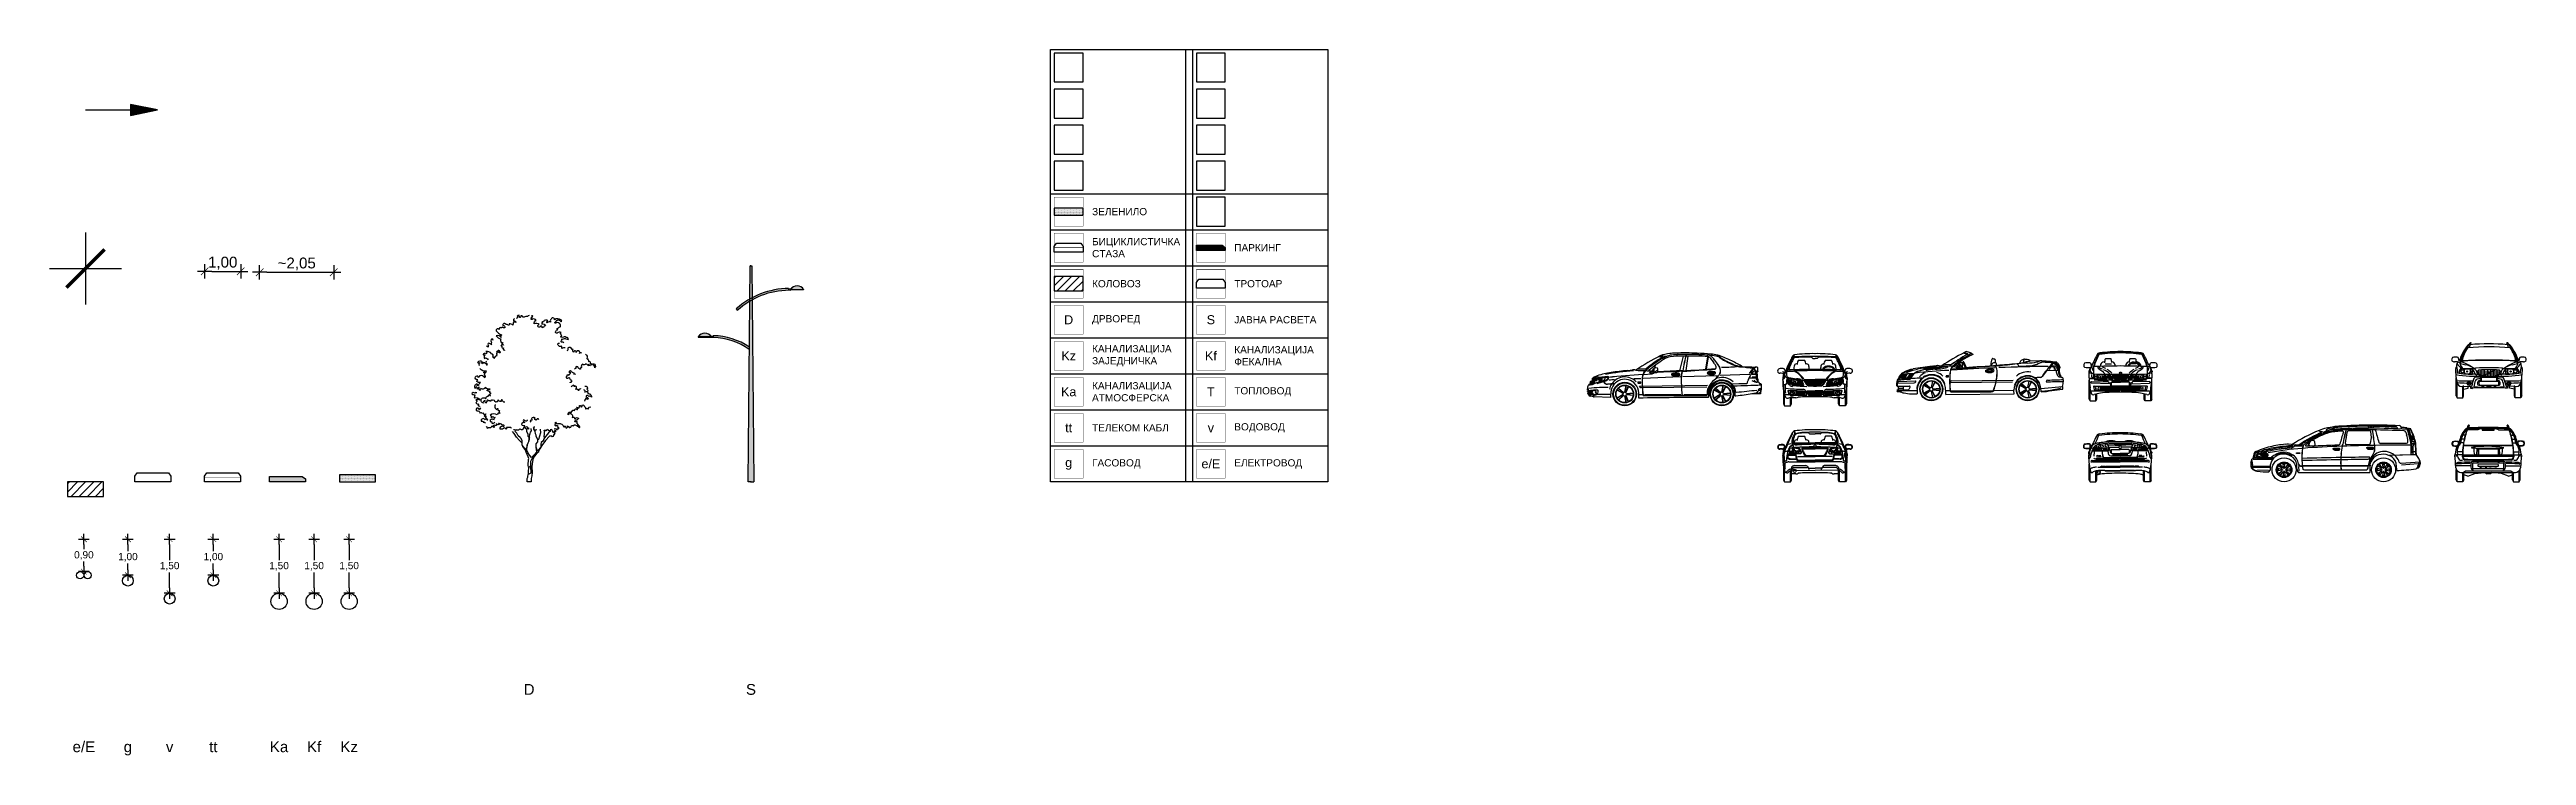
# Model space of a CAD drawing. Header units: millimetres. Extents: x -1 to 67.8, y -7.6 to 12.
import ezdxf
from ezdxf.enums import TextEntityAlignment as Align

# ---------------------------------------------------------------- set-up
doc = ezdxf.new("R2010")
doc.units = ezdxf.units.MM
for name, color, linetype in [('10-Kolovoz', 7, 'Continuous'), ('11-Trotoar', 7, 'Continuous'), ('12-Biciklisticka staza', 7, 'Continuous'), ('13-Parking', 7, 'Continuous'), ('14-Zelena povrsina', 72, 'Continuous'), ('PP-Legenda-Okvir', 7, 'Continuous'), ('PP-Legenda-Tekst', 7, 'Continuous')]:
    doc.layers.add(name, color=color, linetype=linetype)
doc.styles.add('Poprecni profil', font='arial.ttf')
doc.linetypes.add('ZIGZAG', pattern='A,0.00254,-5.08,[131,ltypeshp.shx,S=5.08,R=0,X=-5.08,Y=0],-10.16,[131,ltypeshp.shx,S=5.08,R=180,X=5.08,Y=0],-5.08', length=20.32254)
doc.dimstyles.new('Poprecni profil', dxfattribs={"dimtxt": 0.3, "dimasz": 0.2, "dimexe": 0, "dimexo": 2, "dimgap": 0.05, "dimtad": 1, "dimrnd": 0.05, "dimzin": 0, "dimtxsty": 'Poprecni profil', "dimblk": 'Kotni marker', "dimcen": 0.25, "dimse1": 1, "dimse2": 1, "dimclrd": 256, "dimclrt": 256, "dimadec": 0, "dimazin": 0, "dimtfac": 1, "dimtmove": 2, "dimatfit": 3, "dimldrblk": 'Kotni marker', "dimfxl": 1, "dimtolj": 1, "dimtzin": 0, "dimlwd": -1, "dimarcsym": 0})
doc.dimstyles.new('Poprecni profil instalacije', dxfattribs={"dimtxt": 0.2, "dimasz": 0.15, "dimexe": 0, "dimexo": 2, "dimgap": 0.05, "dimtad": 0, "dimtih": 1, "dimtoh": 1, "dimrnd": 0.05, "dimzin": 0, "dimtxsty": 'Poprecni profil', "dimblk": 'Kotni marker', "dimcen": 0.25, "dimse1": 1, "dimse2": 1, "dimclrd": 256, "dimclrt": 7, "dimadec": 0, "dimazin": 0, "dimtfac": 1, "dimtix": 1, "dimtmove": 2, "dimatfit": 3, "dimldrblk": 'Kotni marker', "dimfxl": 1, "dimtolj": 1, "dimtzin": 0, "dimlwd": -1, "dimarcsym": 0})
doc.dimstyles.new('Poprecni profil priblizno', dxfattribs={"dimtxt": 0.3, "dimasz": 0.2, "dimexe": 0, "dimexo": 2, "dimgap": 0.05, "dimtad": 1, "dimrnd": 0.05, "dimzin": 0, "dimtxsty": 'Poprecni profil', "dimblk": 'Kotni marker', "dimcen": 0.25, "dimse1": 1, "dimse2": 1, "dimclrd": 256, "dimclrt": 256, "dimadec": 0, "dimazin": 0, "dimtfac": 1, "dimtmove": 2, "dimatfit": 3, "dimldrblk": 'Kotni marker', "dimfxl": 1, "dimtolj": 1, "dimtzin": 0, "dimlwd": -1, "dimarcsym": 0})

# ---------------------------------------------------------------- blocks, each defined once
blk = doc.blocks.new('*U6')
h = blk.add_hatch()
h.set_pattern_fill('ANSI31', color=256, scale=0.05)
h.set_pattern_definition([(45, (-32.50196, -0.4), (-0.1122532, 0.1122532), [])])
h.paths.add_polyline_path([(-0.5, -0.4), (0.5, -0.4), (0.5, 0), (-0.5, 0)])
blk.add_lwpolyline([(-0.5, -0.4), (0.5, -0.4), (0.5, 0), (-0.5, 0)], close=True)
blk = doc.blocks.new('*U4')
blk.add_lwpolyline([(1, 0.16), (1, 0), (0, 0), (0, 0.16), (0.065, 0.25), (0.935, 0.25)], close=True)
blk = doc.blocks.new('*U5')
at = {"const_width": 0.015}
blk.add_lwpolyline([(0, 0.125), (1, 0.125)], dxfattribs=at)
blk.add_lwpolyline([(1, 0.16), (1, 0), (0, 0), (0, 0.16), (0.065, 0.25), (0.935, 0.25)], close=True)
blk = doc.blocks.new('*U8')
h = blk.add_hatch(color=256)
h.dxf.hatch_style = 1
h.paths.add_polyline_path([(1, 0.085), (1, 0), (0, 0), (0, 0.15), (0.91, 0.15)])
blk.add_lwpolyline([(1, 0.085), (1, 0), (0, 0), (0, 0.15), (0.91, 0.15)], close=True)
blk = doc.blocks.new('Zelenilo-DYN')
h = blk.add_hatch()
h.set_pattern_fill('DOTS', color=256, scale=0.015)
h.set_pattern_definition([(0, (-22.7, -6.2), (0.01190625, 0.0238125), [0, -0.0238125])])
h.paths.add_polyline_path([(1, 0), (1, 0.2), (0, 0.2), (0, 0)])
at = {"color": 7}
blk.add_lwpolyline([(0, 0.2), (0, 0), (1, 0), (1, 0.2)], dxfattribs=at)
at = {"linetype": 'ZIGZAG', "ltscale": 0.003}
blk.add_lwpolyline([(1, 0.2), (0, 0.2)], dxfattribs=at)
blk = doc.blocks.new('Kotni marker')
for points in [[(0, 1), (0, -1)], [(-1, 0), (1, 0)]]:
    blk.add_lwpolyline(points)
at = {"const_width": 0.1}
blk.add_lwpolyline([(-0.53, -0.53), (0.53, 0.53)], dxfattribs=at)
blk = doc.blocks.new('*D61')
at = {"transparency": 16777216}
blk.add_line((0.2, 0), (0.8, 0), dxfattribs=at)
at = {"layer": 'Defpoints', "color": 0, "transparency": 16777216}
for p in [(1, 0), (0, -2.545), (1, -2.545)]:
    blk.add_point(p, dxfattribs=at)
at = {"transparency": 16777216, "xscale": 0.2, "yscale": 0.2, "zscale": 0.2, "rotation": 180}
blk.add_blockref('Kotni marker', (0, 0), dxfattribs=at)
at = {"transparency": 16777216, "xscale": 0.2, "yscale": 0.2, "zscale": 0.2}
blk.add_blockref('Kotni marker', (1, 0), dxfattribs=at)
at = {"transparency": 16777216, "insert": (0.5, 0.23), "char_height": 0.3, "attachment_point": 5, "style": 'Poprecni profil'}
blk.add_mtext('\\A1;1,00', dxfattribs=at)
blk = doc.blocks.new('*D52')
at = {"transparency": 16777216}
for p, q in [((0, -0.15), (0, -0.28)), ((0, -0.75), (0, -0.62))]:
    blk.add_line(p, q, dxfattribs=at)
at = {"layer": 'Defpoints', "color": 0, "transparency": 16777216}
for p in [(0, 0), (0, -0.9), (0, -0.9)]:
    blk.add_point(p, dxfattribs=at)
at = {"transparency": 16777216, "xscale": 0.15, "yscale": 0.15, "zscale": 0.15}
for p, rotation in [((0, 0), 90), ((0, -0.9), 270)]:
    blk.add_blockref('Kotni marker', p, dxfattribs=dict(at, rotation=rotation))
at = {"color": 7, "transparency": 16777216, "insert": (0, -0.45), "char_height": 0.2, "attachment_point": 5, "style": 'Poprecni profil'}
blk.add_mtext('\\A1;0,90', dxfattribs=at)
blk = doc.blocks.new('*D47')
at = {"transparency": 16777216}
for p, q in [((0, -0.15), (0, -0.33)), ((0, -0.85), (0, -0.67))]:
    blk.add_line(p, q, dxfattribs=at)
at = {"layer": 'Defpoints', "color": 0, "transparency": 16777216}
for p in [(0, 0), (0, -1), (0, -1)]:
    blk.add_point(p, dxfattribs=at)
at = {"transparency": 16777216, "xscale": 0.15, "yscale": 0.15, "zscale": 0.15}
for p, rotation in [((0, 0), 90), ((0, -1), 270)]:
    blk.add_blockref('Kotni marker', p, dxfattribs=dict(at, rotation=rotation))
at = {"color": 7, "transparency": 16777216, "insert": (0, -0.5), "char_height": 0.2, "attachment_point": 5, "style": 'Poprecni profil'}
blk.add_mtext('\\A1;1,00', dxfattribs=at)
blk = doc.blocks.new('*D42')
at = {"transparency": 16777216}
for p, q in [((0, -0.15), (0, -0.58)), ((0, -1.35), (0, -0.92))]:
    blk.add_line(p, q, dxfattribs=at)
at = {"layer": 'Defpoints', "color": 0, "transparency": 16777216}
for p in [(0, 0), (0, -1.5), (0, -1.5)]:
    blk.add_point(p, dxfattribs=at)
at = {"transparency": 16777216, "xscale": 0.15, "yscale": 0.15, "zscale": 0.15}
for p, rotation in [((0, 0), 90), ((0, -1.5), 270)]:
    blk.add_blockref('Kotni marker', p, dxfattribs=dict(at, rotation=rotation))
at = {"color": 7, "transparency": 16777216, "insert": (0, -0.75), "char_height": 0.2, "attachment_point": 5, "style": 'Poprecni profil'}
blk.add_mtext('\\A1;1,50', dxfattribs=at)
blk = doc.blocks.new('*D37')
at = {"transparency": 16777216}
for p, q in [((0, -0.15), (0, -0.33)), ((0, -0.85), (0, -0.67))]:
    blk.add_line(p, q, dxfattribs=at)
at = {"layer": 'Defpoints', "color": 0, "transparency": 16777216}
for p in [(0, 0), (0, -1), (0, -1)]:
    blk.add_point(p, dxfattribs=at)
at = {"transparency": 16777216, "xscale": 0.15, "yscale": 0.15, "zscale": 0.15}
for p, rotation in [((0, 0), 90), ((0, -1), 270)]:
    blk.add_blockref('Kotni marker', p, dxfattribs=dict(at, rotation=rotation))
at = {"color": 7, "transparency": 16777216, "insert": (0, -0.5), "char_height": 0.2, "attachment_point": 5, "style": 'Poprecni profil'}
blk.add_mtext('\\A1;1,00', dxfattribs=at)
blk = doc.blocks.new('*D32')
at = {"transparency": 16777216}
for p, q in [((0, -0.15), (0, -0.58)), ((0, -1.35), (0, -0.92))]:
    blk.add_line(p, q, dxfattribs=at)
at = {"layer": 'Defpoints', "color": 0, "transparency": 16777216}
for p in [(0, 0), (0, -1.5), (0, -1.5)]:
    blk.add_point(p, dxfattribs=at)
at = {"transparency": 16777216, "xscale": 0.15, "yscale": 0.15, "zscale": 0.15}
for p, rotation in [((0, 0), 90), ((0, -1.5), 270)]:
    blk.add_blockref('Kotni marker', p, dxfattribs=dict(at, rotation=rotation))
at = {"color": 7, "transparency": 16777216, "insert": (0, -0.75), "char_height": 0.2, "attachment_point": 5, "style": 'Poprecni profil'}
blk.add_mtext('\\A1;1,50', dxfattribs=at)
blk = doc.blocks.new('*D22')
at = {"transparency": 16777216}
for p, q in [((0, -0.15), (0, -0.58)), ((0, -1.35), (0, -0.92))]:
    blk.add_line(p, q, dxfattribs=at)
at = {"layer": 'Defpoints', "color": 0, "transparency": 16777216}
for p in [(0, 0), (0, -1.5), (0, -1.5)]:
    blk.add_point(p, dxfattribs=at)
at = {"transparency": 16777216, "xscale": 0.15, "yscale": 0.15, "zscale": 0.15}
for p, rotation in [((0, 0), 90), ((0, -1.5), 270)]:
    blk.add_blockref('Kotni marker', p, dxfattribs=dict(at, rotation=rotation))
at = {"color": 7, "transparency": 16777216, "insert": (0, -0.75), "char_height": 0.2, "attachment_point": 5, "style": 'Poprecni profil'}
blk.add_mtext('\\A1;1,50', dxfattribs=at)
blk = doc.blocks.new('*D27')
at = {"transparency": 16777216}
for p, q in [((0, -0.15), (0, -0.58)), ((0, -1.35), (0, -0.92))]:
    blk.add_line(p, q, dxfattribs=at)
at = {"layer": 'Defpoints', "color": 0, "transparency": 16777216}
for p in [(0, 0), (0, -1.5), (0, -1.5)]:
    blk.add_point(p, dxfattribs=at)
at = {"transparency": 16777216, "xscale": 0.15, "yscale": 0.15, "zscale": 0.15}
for p, rotation in [((0, 0), 90), ((0, -1.5), 270)]:
    blk.add_blockref('Kotni marker', p, dxfattribs=dict(at, rotation=rotation))
at = {"color": 7, "transparency": 16777216, "insert": (0, -0.75), "char_height": 0.2, "attachment_point": 5, "style": 'Poprecni profil'}
blk.add_mtext('\\A1;1,50', dxfattribs=at)
blk = doc.blocks.new('TREE_E12')
for p, q in [((-64, 318), (38, 268)), ((-53, 578), (14, 533))]:
    blk.add_line(p, q)
for points in [[(-1282, 5148, -0.265402), (-1201, 5166, 0.47234), (-1217, 5244, 1.359918), (-1253, 5276, 0.499355), (-1365, 5289, 0.074873), (-1457, 5267, -0.44511), (-1370, 5348, -0.370657), (-1239, 5341, 0.000002), (-1179, 5361, 0.543015), (-1206, 5404, -0.345298), (-1170, 5453, 0.278322), (-1183, 5530, -0.278865), (-1039, 5503, 1.000141), (-1006, 5592, 0.713289), (-1068, 5619, 0.932806), (-1093, 5698, 0.617803), (-1152, 5727, -0.799083), (-979, 5869, 1.091803), (-990, 5920, 0.813247), (-1170, 5925, -0.759216), (-1190, 5992, -0.322729), (-938, 6001, -1.063796), (-812, 6017, -0.640254), (-815, 5911, -0.451434), (-673, 5882, 0.695789), (-689, 5961, -0.56977), (-536, 5929, -0.595413), (-475, 5833, 0.483393), (-606, 5781, -0.396), (-536, 5712, -0.333157), (-486, 5705, -0.596875), (-421, 5768, 2.485316), (-376, 5819, -0.329809), (-192, 5851, 0.512632), (-262, 5970, -0.48414), (-109, 6012, 1.380789), (-95, 6055, 0.790253), (-131, 6109, -0.91904), (-90, 6137, 1.201096)], [(-2, 6160, -0.305001), (52, 6119, -0.158319), (185, 6098, -0.506463), (226, 6081, -0.606264), (301, 6147, 0.29326), (337, 6083, 0.688173), (345, 6112, 0.77864), (363, 6172, -0.200322), (446, 6127, 0.808942), (478, 6051, -0.398466)], [(546, 6033, -0.590957), (573, 5962, 0.507427), (489, 5897, -0.211792), (587, 5897, 0.130874), (601, 5801, -0.288211), (740, 5844, 0.512432), (772, 5789, -0.410785), (859, 5822, -0.646238), (954, 5840, -0.478077), (971, 5793, 0.56821), (900, 5702, 0.289507), (994, 5727, 0.529716), (1062, 5712, -0.556037), (1109, 5635, -0.421693), (1201, 5651, -0.598314), (1167, 5545, -0.221406), (1014, 5438, -0.745187), (1030, 5347, -0.338336), (1215, 5404, -0.193645), (1048, 5298, -0.255819), (1037, 5159, 0.202164), (958, 5131, -0.613529), (1009, 5075, 0.614808), (951, 5063, -0.409088), (1046, 5026, 0.780635), (1014, 5009, -0.520337), (951, 4955, -0.849531), (883, 4882, -1.681155)], [(-2089, 4725, 0.406886), (-2137, 4566, 0.345169), (-2193, 4459, 0.789569), (-2257, 4397, 0.420211), (-2270, 4289, 0.31979), (-2209, 4358, -0.414416), (-2193, 4299, -0.259643), (-2096, 4363, 0.477578), (-1983, 4355, -0.528271), (-1947, 4238, -0.679587), (-1907, 4171, 0.357056), (-1809, 4254, 0.118587), (-1738, 4266, -0.331188), (-1733, 4196, -0.493577), (-1685, 4167, 1.282228)], [(-1945, 4765, -0.543794), (-1871, 4747, -1.209884), (-1740, 4791, -1.322896), (-1654, 4798, 0.541205), (-1637, 4897, -0.299501), (-1589, 4897, -0.612972), (-1432, 4944, 0.400192), (-1397, 4849, 0.601374)], [(-1332, 4959, -0.129085), (-1209, 4941, -0.153649), (-1204, 5020, 0.172844), (-1115, 5009, -0.24242), (-1075, 5055, 0.867375), (-1124, 5130, 4.014634)], [(1149, 4877, 0.527476), (1106, 4825, 1.371362), (1105, 4772, -0.599758), (1141, 4791, -1.751744), (1200, 4780, -0.521675), (1187, 4734, -0.482458), (1194, 4670, -0.272076), (1303, 4569, -0.162269), (1354, 4622, -0.672629), (1394, 4741, -0.295571), (1607, 4824, 0.846999), (1601, 4734, -0.605856), (1708, 4703, 0.299905), (1643, 4699, -0.265742), (1653, 4569, 0.563605), (1521, 4523, 0.951129)], [(1332, 5227, -0.339076), (1384, 5299, -0.555033), (1375, 5153, -0.56418), (1398, 5076, -0.166244), (1497, 5136, -0.631998), (1501, 5046, -0.373246), (1521, 4989, -0.199415), (1574, 5027, 2.128433)], [(-2364, 4367, 0.701971), (-2447, 4299, 0.424856), (-2436, 4221, -0.079937), (-2421, 4282, -0.274987), (-2345, 4335, -0.992027), (-2290, 4342, 0.885129)], [(-1515, 3670, 0.433632), (-1564, 3689, 0.721914), (-1595, 3729, 0.566611), (-1561, 3775, 0.564064), (-1512, 3852, 0.261676), (-1440, 3846, 0.779527), (-1385, 3848, 0.474621), (-1403, 3911, -0.450099), (-1399, 3957, 0.38184), (-1452, 3941, 0.608058), (-1510, 3971, 0.581353), (-1538, 4021, -0.260094), (-1484, 4044, -0.446682), (-1493, 4100, 0.271596), (-1532, 4119, 0.530179), (-1534, 4083, 0.33952), (-1613, 4042, 0.841017), (-1651, 3992, 0.362325), (-1720, 3992, 2.759952)], [(898, 2945, 0.325791), (998, 3041, -0.515605), (1037, 2971, 0.279738), (1149, 3032, 0.62119), (1269, 2969, -0.719432), (1326, 3016, -0.571612), (1434, 2977, -0.272149), (1495, 2998, -1.434557), (1552, 2963, -0.677202), (1583, 2912, 0.375472), (1634, 3006, -0.653927), (1687, 2918, 0.641379), (1742, 3096, 0.304012), (1605, 3087, 0.282031), (1522, 3175, -0.008167), (1473, 3236, -0.250758), (1430, 3175, 0.538583), (1400, 3293, 1.316316), (1440, 3342, 0.141358), (1569, 3387, 0.252822), (1438, 3428, 0.20506), (1624, 3487, 0.448866), (1787, 3450, -0.486299), (1803, 3377, 0.437064), (1844, 3509, -0.440104), (1893, 3438, 0.29131), (1942, 3515, -0.436043), (1999, 3458, 0.389386), (1950, 3633, 0.815654), (1932, 3564, 0.477842), (1864, 3566, 0.344764), (1801, 3676, 0.188395), (1936, 3709, 0.090084), (1897, 3782, 1.137022), (1922, 3930, 0.908358), (1907, 3891, -0.754859), (1822, 3940, 0.405197), (1671, 3871, -0.740032), (1620, 3918, 0.459727), (1630, 4020, 0.533529), (1681, 4079, -0.742946), (1583, 4097, 0.289701), (1824, 4199, -0.523483)], [(1577, 4472, -0.640786), (1563, 4378, -0.207083), (1550, 4326, -0.150335), (1702, 4419, 0.368139), (1742, 4370, 0.258155), (1732, 4442, -0.453982), (1906, 4422, -0.695057), (1829, 4422, 0.34999), (1857, 4357, 0.347124), (1866, 4294, 0.402012)], [(-2069, 3547, 0.706019), (-2140, 3428, 0.583806), (-2155, 3336, 0.331907), (-2177, 3269, 0.481208), (-2309, 3141, -0.381724), (-2208, 3165, -0.30479), (-2165, 3198, -0.317963), (-2108, 3178, -0.260449), (-2130, 3131, 0.625071), (-2173, 3054, 0.069399), (-2104, 3088, -0.490958), (-2086, 3041, -0.923818), (-2076, 2982, -7.656865)], [(-1471, 2577, 0.126913), (-1568, 2570, -0.155318), (-1555, 2611, -0.414171), (-1613, 2659, 0.293534), (-1677, 2642, -0.100206), (-1710, 2708, 0.348274), (-1785, 2665, -0.377932), (-1756, 2762, 0.184684), (-1843, 2731, -0.202256), (-1867, 2830, 0.594972), (-1911, 2779, -0.694277), (-1964, 2843, 0.476155), (-2041, 2795, 0.426495), (-2084, 2692, 0.354097), (-2216, 2696, 1.03166), (-2272, 2762, 3.1794)], [(-2155, 3336, -0.136142), (-2066, 3320, -0.536828), (-2032, 3403, -1.052117)], [(-1926, 3435, -0.526024), (-1834, 3375, -0.746219), (-1771, 3413, -0.54368), (-1717, 3431, -0.369805), (-1751, 3514, -0.798879), (-1682, 3519, -1.039316), (-1608, 3547, -0.382432), (-1556, 3522, 4.396999)], [(1243, 2870, -0.533713), (1194, 2679, 0.565991), (1164, 2711, 0.323309), (1164, 2651, -0.288775), (1092, 2646, -0.309273), (1087, 2535, -0.683999), (1178, 2478, -0.326754), (1437, 2467, 0.538176), (1421, 2389, -0.493737), (1348, 2437, -0.357521), (1257, 2384, -0.290225), (1316, 2287, -0.806528), (1448, 2232, 0.720602), (1376, 2175, -0.432486), (1273, 2208)], [(1942, 3298, -0.359592), (2012, 3280, -0.612734), (2124, 3256, -0.135742), (2005, 3216, -0.05733), (2030, 3112, 0.357844), (1815, 3029, -0.191822), (1969, 3033, -0.17638), (1918, 2994, -0.170415), (1974, 2910, -0.14451), (1869, 2881, -0.453996), (1880, 2814, -0.35495), (1808, 2817, 6.203741)], [(-550, 1899, 0.496488), (-649, 1892, 0.486936), (-687, 1946, -0.397382), (-803, 1906, -0.249151), (-798, 1951, 0.412305), (-862, 1861, -0.625944), (-935, 1866, -0.520922), (-1004, 1894, 0.072729), (-952, 1904, -0.195436), (-952, 1977, 0.339939), (-1028, 1930, -0.489339), (-1044, 1967, 0.379674), (-1101, 1960, -0.506942), (-1065, 2012, -0.227854), (-1056, 2090, 0.475937), (-959, 2093, -0.149363), (-978, 2206, -0.06507), (-1042, 2145, 0.485467), (-1271, 2052, -1.185849), (-1316, 2078, 0.120955), (-1375, 1989, -0.383299), (-1423, 2076, 0.190755), (-1480, 2008, -0.33975), (-1573, 2083, 0.172292), (-1651, 2069, 0.681301), (-1726, 2099, -0.374339), (-1771, 2092, 0.354275), (-1774, 2059, 0.882488), (-1813, 2034, 0.294331), (-1864, 2004, -0.603132), (-1843, 2068, -0.649432), (-1807, 2102, -0.487956), (-1775, 2154, -0.087648), (-1777, 2237, 0.128892), (-1704, 2222, 0.965732), (-1726, 2263, 0.294144), (-1796, 2305, 0.546857), (-1845, 2337, -0.527971), (-1696, 2322, -0.686406), (-1603, 2371, -0.972587), (-1445, 2476, 0.287838), (-1471, 2577, -3.370194)], [(-356, 2315, -0.315833), (-298, 2338, 1.573028), (-218, 2373, -0.333458), (-83, 2343, 0.969491), (-38, 2273, 0.754779), (-31, 2210, 0.158014)], [(-267, 1931, 0.565308), (-167, 1956, -1.043178), (-170, 1983, 0.723769), (-211, 2033, -3.22495)], [(74, 2293, 0.545191), (121, 2252, 0.167656), (206, 2302, -0.565605), (157, 2192, -0.41653), (283, 2126, -0.355954), (154, 2089, -1.49895), (123, 2040, 0.802888), (66, 1991, 1.146961), (27, 1956, -0.385107), (92, 1952, -0.093895), (209, 2004, 0.846048), (343, 1968, 0.484839), (473, 1922, 0.663772), (558, 1955, -0.972356)], [(658, 1974, -0.591735), (726, 2009, -0.132441), (842, 2009, 0.4983), (853, 1952, -0.156802), (921, 2005, 0.342151), (1075, 1956, 0.454477), (979, 2073, -1.167042), (932, 2103, -0.180895), (1007, 2104, -0.563134), (1117, 2126, -1.162272), (1128, 2163, -0.237532), (1135, 2115, 0.273954), (1211, 2161, 0.36361), (1220, 2081, -0.256479), (1346, 2075, 0.738611), (1310, 1996, -0.448843), (1394, 2048, 0.46923), (1473, 2000, -0.308702), (1541, 1980, -0.678723), (1597, 2029, 0.027837)], [(1797, 2739, 0.128622), (1853, 2671, -1.785801), (1938, 2626, 0.475754), (1815, 2542, 1.117928), (1756, 2526, 0.905859), (1685, 2517, -0.612945), (1604, 2513, 0.379829), (1666, 2450, -0.183681), (1579, 2418, -0.915977), (1603, 2360, 0.141009), (1564, 2350, -0.83447), (1534, 2293, -0.662202), (1633, 2299, -0.878794), (1779, 2243, 0.560457), (1696, 2206, 0.371289), (1612, 2171, -5.742865)]]:
    blk.add_lwpolyline(points, format="xyb")
for points in [[(-954, 1809), (-878, 1683), (-839, 1672), (-813, 1701), (-759, 1690), (-610, 1534), (-473, 1346), (-396, 1223), (-349, 1136), (-349, 1103), (-280, 1060), (-204, 951), (-143, 828), (-113, 672), (-96, 558), (-113, 343), (-102, 230), (-75, 128), (-75, 48), (-78, 0), (78, 0), (72, 57), (72, 128), (57, 152), (48, 173), (48, 215), (39, 266), (21, 310), (21, 394), (12, 522), (18, 552), (33, 603), (36, 651), (36, 713), (24, 746), (18, 794), (18, 824), (6, 860), (36, 928), (69, 1009), (113, 1104), (152, 1194), (227, 1304), (248, 1337), (262, 1384), (262, 1443), (262, 1518), (294, 1610), (337, 1642), (407, 1706), (461, 1808), (531, 1878)], [(-808, 1890), (-714, 1813), (-567, 1634), (-550, 1595), (-526, 1514), (-447, 1454), (-437, 1397), (-428, 1354), (-436, 1287), (-338, 1179), (-305, 1141)], [(-564, 1627), (-555, 1681), (-565, 1768), (-569, 1835), (-591, 1920)], [(-409, 1953), (-418, 1820), (-346, 1571), (-323, 1555)], [(-305, 1141), (-261, 1281), (-259, 1380), (-259, 1407), (-321, 1487), (-324, 1569), (-266, 1683), (-266, 1733), (-232, 1782), (-222, 1874), (-179, 1951)], [(-283, 1115), (-172, 989), (-82, 908), (-18, 985), (48, 1085), (80, 1177), (72, 1363), (39, 1446), (7, 1493), (-7, 1578), (-18, 1676), (-31, 1757), (-42, 1791), (-48, 1838), (-82, 1894), (-78, 1975)], [(97, 1971), (99, 1883), (52, 1768), (44, 1689), (-12, 1620)], [(262, 1433), (354, 1533), (468, 1655), (550, 1790), (611, 1868)], [(-283, 1115), (-261, 1281)], [(-281, 1066), (-205, 987), (-126, 897), (-56, 754), (-53, 605), (-53, 484), (-70, 411), (-64, 318)], [(72, 1363), (108, 1194), (156, 1241), (256, 1364)]]:
    blk.add_lwpolyline(points)
blk = doc.blocks.new('*U58')
for p, q in [((0.048, 0.239), (-0.028, 0.201)), ((0.04, 0.434), (-0.011, 0.4))]:
    blk.add_line(p, q)
for points in [[(-0.41, 4.525, 0.590957), (-0.43, 4.471, -0.507427), (-0.367, 4.423, 0.211792), (-0.44, 4.423, -0.130874), (-0.45, 4.351, 0.288211), (-0.555, 4.383, -0.512432), (-0.579, 4.342, 0.410785), (-0.644, 4.367, 0.646238), (-0.716, 4.38, 0.478077), (-0.728, 4.345, -0.56821), (-0.675, 4.277, -0.289507), (-0.745, 4.296, -0.529716), (-0.797, 4.284, 0.556037), (-0.832, 4.226, 0.421693), (-0.901, 4.239, 0.598314), (-0.875, 4.159, 0.221406), (-0.761, 4.078, 0.745187), (-0.773, 4.01, 0.338336), (-0.911, 4.053, 0.193645), (-0.786, 3.974, 0.255819), (-0.778, 3.869, -0.202164), (-0.718, 3.848, 0.613529), (-0.757, 3.807, -0.614808), (-0.714, 3.797, 0.409088), (-0.784, 3.77, -0.780635), (-0.76, 3.757, 0.520337), (-0.714, 3.716, 0.849531), (-0.662, 3.662, 1.681155)], [(0.002, 4.62, 0.305001), (-0.039, 4.589, 0.158319), (-0.139, 4.573, 0.506463), (-0.17, 4.561, 0.606264), (-0.225, 4.61, -0.29326), (-0.253, 4.562, -0.688173), (-0.259, 4.584, -0.77864), (-0.273, 4.629, 0.200322), (-0.335, 4.596, -0.808942), (-0.358, 4.538, 0.398466)], [(0.962, 3.861, 0.265402), (0.901, 3.874, -0.47234), (0.913, 3.933, -1.359918), (0.94, 3.957, -0.499355), (1.024, 3.967, -0.074873), (1.093, 3.95, 0.44511), (1.027, 4.011, 0.370657), (0.929, 4.006, -0.000002), (0.884, 4.021, -0.543015), (0.904, 4.053, 0.345298), (0.877, 4.09, -0.278322), (0.887, 4.147, 0.278865), (0.779, 4.127, -1.000141), (0.754, 4.194, -0.713289), (0.801, 4.215, -0.932806), (0.82, 4.274, -0.617803), (0.864, 4.295, 0.799083), (0.734, 4.402, -1.091803), (0.742, 4.44, -0.813247), (0.877, 4.444, 0.759216), (0.892, 4.494, 0.322729), (0.704, 4.501, 1.063796), (0.609, 4.513, 0.640254), (0.611, 4.434, 0.451434), (0.505, 4.412, -0.695789), (0.517, 4.471, 0.56977), (0.402, 4.447, 0.595413), (0.356, 4.375, -0.483393), (0.454, 4.336, 0.396), (0.402, 4.284, 0.333157), (0.365, 4.279, 0.596875), (0.316, 4.326, -2.485316), (0.282, 4.364, 0.329809), (0.144, 4.388, -0.512632), (0.196, 4.477, 0.48414), (0.082, 4.509, -1.380789), (0.072, 4.541, -0.790253), (0.098, 4.582, 0.91904), (0.068, 4.603, -1.201096)], [(-0.861, 3.657, -0.527476), (-0.83, 3.619, -1.371362), (-0.828, 3.579, 0.599758), (-0.856, 3.593, 1.751744), (-0.9, 3.585, 0.521675), (-0.89, 3.55, 0.482458), (-0.896, 3.502, 0.272076), (-0.977, 3.427, 0.162269), (-1.015, 3.467, 0.672629), (-1.046, 3.556, 0.295571), (-1.205, 3.618, -0.846999), (-1.201, 3.55, 0.605856), (-1.281, 3.527, -0.299905), (-1.233, 3.524, 0.265742), (-1.239, 3.427, -0.563605), (-1.141, 3.392, -0.951129)], [(-0.999, 3.92, 0.339076), (-1.038, 3.974, 0.555033), (-1.032, 3.865, 0.56418), (-1.049, 3.807, 0.166244), (-1.123, 3.852, 0.631998), (-1.126, 3.784, 0.373246), (-1.141, 3.742, 0.199415), (-1.18, 3.77, -2.128433)], [(0.999, 3.719, 0.129085), (0.907, 3.706, 0.153649), (0.903, 3.765, -0.172844), (0.836, 3.757, 0.24242), (0.806, 3.791, -0.867375), (0.843, 3.847, -4.014634)], [(1.458, 3.574, 0.543794), (1.403, 3.56, 1.209884), (1.305, 3.593, 1.322896), (1.241, 3.599, -0.541205), (1.227, 3.673, 0.299501), (1.192, 3.673, 0.612972), (1.074, 3.708, -0.400192), (1.048, 3.637, -0.601374)], [(1.567, 3.544, -0.406886), (1.603, 3.425, -0.345169), (1.645, 3.344, -0.789569), (1.693, 3.298, -0.420211), (1.703, 3.217, -0.31979), (1.657, 3.269, 0.414416), (1.645, 3.224, 0.259643), (1.572, 3.272, -0.477578), (1.488, 3.266, 0.528271), (1.46, 3.179, 0.679587), (1.43, 3.128, -0.357056), (1.357, 3.19, -0.118587), (1.304, 3.2, 0.331188), (1.3, 3.147, 0.493577), (1.264, 3.125, -1.282228)], [(-0.674, 2.209, -0.325791), (-0.748, 2.28, 0.515605), (-0.777, 2.228, -0.279738), (-0.862, 2.274, -0.62119), (-0.952, 2.227, 0.719432), (-0.995, 2.262, 0.571612), (-1.076, 2.233, 0.272149), (-1.122, 2.248, 1.434557), (-1.164, 2.222, 0.677202), (-1.187, 2.184, -0.375472), (-1.225, 2.254, 0.653927), (-1.265, 2.189, -0.641379), (-1.307, 2.322, -0.304012), (-1.204, 2.316, -0.282031), (-1.141, 2.381, 0.008167), (-1.105, 2.427, 0.250758), (-1.073, 2.381, -0.538583), (-1.05, 2.47, -1.316316), (-1.08, 2.507, -0.141358), (-1.177, 2.54, -0.252822), (-1.079, 2.571, -0.20506), (-1.218, 2.615, -0.448866), (-1.34, 2.588, 0.486299), (-1.352, 2.533, -0.437064), (-1.383, 2.632, 0.440104), (-1.42, 2.578, -0.29131), (-1.456, 2.636, 0.436043), (-1.499, 2.594, -0.389386), (-1.462, 2.725, -0.815654), (-1.449, 2.673, -0.477842), (-1.398, 2.675, -0.344764), (-1.351, 2.757, -0.188395), (-1.452, 2.782, -0.090084), (-1.423, 2.837, -1.137022), (-1.441, 2.947, -0.908358), (-1.431, 2.918, 0.754859), (-1.366, 2.955, -0.405197), (-1.253, 2.903, 0.740032), (-1.215, 2.938, -0.459727), (-1.223, 3.015, -0.533529), (-1.261, 3.059, 0.742946), (-1.187, 3.073, -0.289701), (-1.368, 3.149, 0.523483)], [(-1.183, 3.354, 0.640786), (-1.172, 3.284, 0.207083), (-1.163, 3.244, 0.150335), (-1.276, 3.314, -0.368139), (-1.307, 3.277, -0.258155), (-1.299, 3.331, 0.453982), (-1.43, 3.317, 0.695057), (-1.372, 3.317, -0.34999), (-1.393, 3.268, -0.347124), (-1.399, 3.22, -0.402012)], [(1.136, 2.752, -0.433632), (1.173, 2.767, -0.721914), (1.196, 2.797, -0.566611), (1.17, 2.831, -0.564064), (1.134, 2.889, -0.261676), (1.08, 2.885, -0.779527), (1.039, 2.886, -0.474621), (1.052, 2.933, 0.450099), (1.049, 2.968, -0.38184), (1.089, 2.956, -0.608058), (1.132, 2.978, -0.581353), (1.154, 3.016, 0.260094), (1.113, 3.033, 0.446682), (1.119, 3.075, -0.271596), (1.149, 3.089, -0.530179), (1.15, 3.062, -0.33952), (1.21, 3.031, -0.841017), (1.238, 2.994, -0.362325), (1.29, 2.994, -2.759952)], [(1.773, 3.275, -0.701971), (1.836, 3.224, -0.424856), (1.827, 3.166, 0.079937), (1.816, 3.212, 0.274987), (1.759, 3.252, 0.992027), (1.718, 3.256, -0.885129)], [(-1.456, 2.474, 0.359592), (-1.509, 2.46, 0.612734), (-1.593, 2.442, 0.135742), (-1.504, 2.412, 0.05733), (-1.523, 2.334, -0.357844), (-1.361, 2.272, 0.191822), (-1.477, 2.274, 0.17638), (-1.439, 2.245, 0.170415), (-1.48, 2.183, 0.14451), (-1.401, 2.161, 0.453996), (-1.41, 2.111, 0.35495), (-1.356, 2.112, -6.203741)], [(-0.932, 2.152, 0.533713), (-0.895, 2.01, -0.565991), (-0.873, 2.033, -0.323309), (-0.873, 1.988, 0.288775), (-0.819, 1.985, 0.309273), (-0.815, 1.901, 0.683999), (-0.883, 1.858, 0.326754), (-1.077, 1.85, -0.538176), (-1.066, 1.792, 0.493737), (-1.011, 1.827, 0.357521), (-0.943, 1.788, 0.290225), (-0.987, 1.716, 0.806528), (-1.086, 1.674, -0.720602), (-1.032, 1.631, 0.432486), (-0.955, 1.656)], [(1.103, 1.933, -0.126913), (1.176, 1.927, 0.155318), (1.166, 1.958, 0.414171), (1.21, 1.994, -0.293534), (1.258, 1.981, 0.100206), (1.282, 2.031, -0.348274), (1.339, 1.999, 0.377932), (1.317, 2.071, -0.184684), (1.383, 2.048, 0.202256), (1.4, 2.122, -0.594972), (1.433, 2.084, 0.694277), (1.473, 2.132, -0.476155), (1.531, 2.096, -0.426495), (1.563, 2.019, -0.354097), (1.662, 2.022, -1.03166), (1.704, 2.071, -3.1794)], [(1.444, 2.576, 0.526024), (1.375, 2.531, 0.746219), (1.329, 2.56, 0.54368), (1.287, 2.573, 0.369805), (1.313, 2.635, 0.798879), (1.262, 2.639, 1.039316), (1.206, 2.66, 0.382432), (1.167, 2.641, -4.396999)], [(1.616, 2.502, 0.136142), (1.55, 2.49, 0.536828), (1.524, 2.552, 1.052117)], [(1.552, 2.66, -0.706019), (1.605, 2.571, -0.583806), (1.616, 2.502, -0.331907), (1.632, 2.451, -0.481208), (1.732, 2.356, 0.381724), (1.656, 2.374, 0.30479), (1.624, 2.399, 0.317963), (1.581, 2.384, 0.260449), (1.597, 2.348, -0.625071), (1.63, 2.291, -0.069399), (1.578, 2.316, 0.490958), (1.565, 2.281, 0.923818), (1.557, 2.237, 7.656865)], [(-1.348, 2.054, -0.128622), (-1.39, 2.003, 1.785801), (-1.454, 1.97, -0.475754), (-1.361, 1.906, -1.117928), (-1.317, 1.895, -0.905859), (-1.264, 1.888, 0.612945), (-1.203, 1.885, -0.379829), (-1.25, 1.837, 0.183681), (-1.184, 1.814, 0.915977), (-1.203, 1.77, -0.141009), (-1.173, 1.763, 0.83447), (-1.151, 1.72, 0.662202), (-1.225, 1.724, 0.878794), (-1.334, 1.682, -0.560457), (-1.272, 1.654, -0.371289), (-1.209, 1.628, 5.742865)], [(-0.494, 1.481, 0.591735), (-0.545, 1.507, 0.132441), (-0.631, 1.507, -0.4983), (-0.64, 1.464, 0.156802), (-0.691, 1.504, -0.342151), (-0.806, 1.467, -0.454477), (-0.735, 1.555, 1.167042), (-0.699, 1.577, 0.180895), (-0.755, 1.578, 0.563134), (-0.838, 1.595, 1.162272), (-0.846, 1.622, 0.237532), (-0.852, 1.587, -0.273954), (-0.908, 1.621, -0.36361), (-0.915, 1.56, 0.256479), (-1.01, 1.556, -0.738611), (-0.982, 1.497, 0.448843), (-1.046, 1.536, -0.46923), (-1.105, 1.5, 0.308702), (-1.156, 1.485, 0.678723), (-1.197, 1.522, -0.027837)], [(-0.055, 1.719, -0.545191), (-0.091, 1.689, -0.167656), (-0.155, 1.726, 0.565605), (-0.118, 1.644, 0.41653), (-0.212, 1.594, 0.355954), (-0.116, 1.566, 1.49895), (-0.092, 1.53, -0.802888), (-0.049, 1.493, -1.146961), (-0.02, 1.467, 0.385107), (-0.069, 1.464, 0.093895), (-0.157, 1.503, -0.846048), (-0.257, 1.476, -0.484839), (-0.354, 1.441, -0.663772), (-0.419, 1.466, 0.972356)], [(0.267, 1.736, 0.315833), (0.223, 1.753, -1.573028), (0.164, 1.78, 0.333458), (0.062, 1.757, -0.969491), (0.028, 1.705, -0.754779), (0.023, 1.658, -0.158014)], [(0.2, 1.448, -0.565308), (0.125, 1.467, 1.043178), (0.128, 1.487, -0.723769), (0.159, 1.525, 3.22495)], [(0.412, 1.424, -0.496488), (0.487, 1.419, -0.486936), (0.515, 1.46, 0.397382), (0.602, 1.429, 0.249151), (0.599, 1.463, -0.412305), (0.646, 1.396, 0.625944), (0.701, 1.399, 0.520922), (0.753, 1.421, -0.072729), (0.714, 1.428, 0.195436), (0.714, 1.483, -0.339939), (0.771, 1.447, 0.489339), (0.783, 1.476, -0.379674), (0.826, 1.47, 0.506942), (0.799, 1.509, 0.227854), (0.792, 1.568, -0.475937), (0.719, 1.569, 0.149363), (0.733, 1.655, 0.06507), (0.781, 1.608, -0.485467), (0.953, 1.539, 1.185849), (0.987, 1.559, -0.120955), (1.031, 1.491, 0.383299), (1.067, 1.557, -0.190755), (1.11, 1.506, 0.33975), (1.179, 1.563, -0.172292), (1.238, 1.552, -0.681301), (1.295, 1.575, 0.374339), (1.328, 1.569, -0.354275), (1.33, 1.544, -0.882488), (1.36, 1.526, -0.294331), (1.398, 1.503, 0.603132), (1.383, 1.551, 0.649432), (1.355, 1.577, 0.487956), (1.331, 1.616, 0.087648), (1.333, 1.678, -0.128892), (1.278, 1.667, -0.965732), (1.295, 1.697, -0.294144), (1.347, 1.729, -0.546857), (1.384, 1.753, 0.527971), (1.272, 1.742, 0.686406), (1.202, 1.779, 0.972587), (1.084, 1.857, -0.287838), (1.103, 1.933, 3.370194)]]:
    blk.add_lwpolyline(points, format="xyb")
for points in [[(-0.197, 1.075), (-0.266, 1.15), (-0.351, 1.242), (-0.412, 1.342), (-0.458, 1.401)], [(0.716, 1.357), (0.659, 1.262), (0.629, 1.254), (0.61, 1.276), (0.569, 1.267), (0.458, 1.151), (0.354, 1.009), (0.297, 0.917), (0.262, 0.852), (0.262, 0.827), (0.21, 0.795), (0.153, 0.713), (0.107, 0.621), (0.085, 0.504), (0.072, 0.419), (0.085, 0.257), (0.076, 0.172), (0.056, 0.096), (0.056, 0.036), (0.058, 0), (-0.058, 0), (-0.054, 0.043), (-0.054, 0.096), (-0.043, 0.114), (-0.036, 0.13), (-0.036, 0.161), (-0.029, 0.199), (-0.016, 0.233), (-0.016, 0.295), (-0.009, 0.392), (-0.013, 0.414), (-0.025, 0.452), (-0.027, 0.488), (-0.027, 0.535), (-0.018, 0.56), (-0.013, 0.595), (-0.013, 0.618), (-0.004, 0.645), (-0.027, 0.696), (-0.052, 0.757), (-0.085, 0.828), (-0.114, 0.895), (-0.17, 0.978), (-0.186, 1.003), (-0.197, 1.038), (-0.197, 1.082), (-0.197, 1.139), (-0.221, 1.207), (-0.253, 1.231), (-0.305, 1.28), (-0.346, 1.356), (-0.398, 1.409)], [(-0.073, 1.478), (-0.074, 1.412), (-0.039, 1.326), (-0.033, 1.267), (0.009, 1.215)], [(0.212, 0.837), (0.129, 0.742), (0.062, 0.681), (0.014, 0.739), (-0.036, 0.814), (-0.06, 0.883), (-0.054, 1.022), (-0.03, 1.084), (-0.006, 1.12), (0.006, 1.184), (0.014, 1.257), (0.023, 1.318), (0.031, 1.344), (0.036, 1.379), (0.062, 1.42), (0.058, 1.481)], [(0.229, 0.856), (0.196, 0.961), (0.194, 1.035), (0.194, 1.055), (0.241, 1.115), (0.243, 1.177), (0.199, 1.262), (0.199, 1.3), (0.174, 1.336), (0.167, 1.405), (0.134, 1.463)], [(0.606, 1.417), (0.536, 1.36), (0.425, 1.225), (0.412, 1.196), (0.395, 1.136), (0.336, 1.091), (0.328, 1.048), (0.321, 1.016), (0.327, 0.965), (0.254, 0.884), (0.229, 0.856)], [(0.306, 1.465), (0.314, 1.365), (0.259, 1.178), (0.243, 1.166)], [(0.423, 1.22), (0.417, 1.261), (0.424, 1.326), (0.427, 1.376), (0.443, 1.44)], [(-0.054, 1.022), (-0.081, 0.895), (-0.117, 0.931), (-0.192, 1.023)], [(0.211, 0.8), (0.154, 0.74), (0.095, 0.673), (0.042, 0.565), (0.04, 0.454), (0.04, 0.363), (0.052, 0.308), (0.048, 0.239)], [(0.212, 0.837), (0.196, 0.961)]]:
    blk.add_lwpolyline(points)
at = {"xscale": -0.00075, "yscale": 0.00075, "zscale": 0.00075}
blk.add_blockref('TREE_E12', (0, 0), dxfattribs=at)
at = {"style": 'Poprecni profil'}
blk.add_text('D', height=0.3, dxfattribs=at).set_placement((0, -6), align=Align.BOTTOM_CENTER)
blk = doc.blocks.new('PP-Rasveta')
h = blk.add_hatch(color=7)
h.dxf.hatch_style = 1
h.paths.add_polyline_path([(1.103, 5.343, 1), (1.051, 5.343), (1.052, 5.334, 0.839424)])
h.paths.add_polyline_path([(1.103, 5.343), (1.463, 5.343, 0.532258)])
h.paths.add_polyline_path([(1.055, 5.318), (1.052, 5.334, -0.087297), (1.051, 5.343), (1.046, 5.369, 0.118894), (0.034, 5.113), (0.035, 5.056, -0.124327)])
h.paths.add_polyline_path([(0.026, 6), (0, 6), (-0.026, 6), (-0.034, 5.075, -0.008765), (0.034, 5.113)])
h.paths.add_polyline_path([(0.035, 5.056), (0.034, 5.113, 0.008765), (-0.034, 5.075), (-0.035, 5.016, -0.009279)])
h.paths.add_polyline_path([(-0.034, 5.075, 0.051828), (-0.408, 4.806), (-0.38, 4.762, -0.049939), (-0.035, 5.016)])
h.paths.add_polyline_path([(0.035, 5.056, 0.009279), (-0.035, 5.016), (-0.079, 0), (0, 0), (0.079, 0)])
h.paths.add_polyline_path([(-1.05, 4.056), (-1.051, 4.004, -0.154566), (-0.047, 3.674), (-0.046, 3.738, 0.149343)])
h.paths.add_polyline_path([(-1.103, 4.03, 1), (-1.051, 4.03, 1)])
h.paths.add_polyline_path([(-1.463, 4.03), (-1.103, 4.03, 0.532258)])
h = blk.add_hatch(color=255)
h.dxf.hatch_style = 1
h.paths.add_polyline_path([(1.103, 5.343), (1.103, 5.329), (1.463, 5.329), (1.463, 5.343)])
h.paths.add_polyline_path([(-1.463, 4.03), (-1.463, 4.016), (-1.103, 4.016), (-1.103, 4.03)])
for p, q in [((-0.079, 0), (-0.026, 6)), ((0, 6), (-0.026, 6)), ((0, 6), (0.026, 6)), ((0.026, 6), (0.079, 0)), ((1.046, 5.369), (1.055, 5.318)), ((-0.408, 4.806), (-0.38, 4.762)), ((-1.05, 4.056), (-1.051, 4.004)), ((0, 0), (-0.079, 0)), ((0, 0), (0.079, 0))]:
    blk.add_line(p, q)
for points in [[(1.103, 5.343), (1.463, 5.343), (1.463, 5.329), (1.103, 5.329)], [(-1.103, 4.03), (-1.463, 4.03), (-1.463, 4.016), (-1.103, 4.016)]]:
    blk.add_lwpolyline(points, close=True)
for centre in [(1.077, 5.343), (-1.077, 4.03)]:
    blk.add_circle(centre, 0.0263)
for centre, radius, start, end in [((1.072, 3.143), 2.226, 90.66738, 131.66465), ((1.063, 3.166), 2.151, 90.21078, 132.12125), ((1.283, 5.222), 0.217, 33.95105, 146.04895), ((-1.283, 3.909), 0.217, 33.95105, 146.04895), ((-1.068, 2.254), 1.75, 54.2858, 89.43153), ((-1.068, 2.254), 1.803, 55.45581, 89.43153)]:
    blk.add_arc(centre, radius, start, end)
blk.add_point((0, 0))
blk.add_point((0, 0))
blk.add_point((0, 0))
blk.add_point((0, 0))
blk.add_point((0, 0))
blk.add_point((0, 0))
blk.add_point((0, 0))
blk.add_point((0, 0))
at = {"style": 'Poprecni profil'}
blk.add_text('S', height=0.3, dxfattribs=at).set_placement((0, -6), align=Align.BOTTOM_CENTER)
blk = doc.blocks.new('PP-Orijentacija')
h = blk.add_hatch(color=256)
h.dxf.hatch_style = 1
h.paths.add_polyline_path([(2, 0), (1.25, 0.15), (1.25, -0.15)])
blk.add_lwpolyline([(0, 0), (1.25, 0)])
blk.add_lwpolyline([(2, 0), (1.25, 0.15), (1.25, -0.15)], close=True)
blk = doc.blocks.new('*D62')
at = {"transparency": 16777216}
blk.add_line((5.036, 5.821), (6.693, 5.821), dxfattribs=at)
at = {"layer": 'Defpoints', "color": 0, "transparency": 16777216}
for p in [(4.836, 5.845), (6.893, 5.845), (6.893, 5.821)]:
    blk.add_point(p, dxfattribs=at)
at = {"transparency": 16777216, "xscale": 0.2, "yscale": 0.2, "zscale": 0.2, "rotation": 180}
blk.add_blockref('Kotni marker', (4.836, 5.821), dxfattribs=at)
at = {"transparency": 16777216, "xscale": 0.2, "yscale": 0.2, "zscale": 0.2}
blk.add_blockref('Kotni marker', (6.893, 5.821), dxfattribs=at)
at = {"transparency": 16777216, "insert": (5.865, 6.051), "char_height": 0.3, "attachment_point": 5, "style": 'Poprecni profil'}
blk.add_mtext('\\A1;~2,05', dxfattribs=at)
blk = doc.blocks.new('PP-Legenda-gasovod')
at = {"layer": 'PP-Legenda-Okvir', "const_width": 0.01}
blk.add_lwpolyline([(0.1, 0.1), (0.9, 0.1), (0.9, 0.9), (0.1, 0.9)], close=True, dxfattribs=at)
at = {"layer": 'PP-Legenda-Tekst', "style": 'Poprecni profil'}
for s, width, insert, char_height, attachment_point in [('g', 0.8, (0.5, 0.5), 0.25, 5), ('{\\fArial|b0|i0|c204|p34;ГАСОВОД}', 2.6, (1.15, 0.5), 0.2, 4)]:
    blk.add_mtext_dynamic_manual_height_columns(s, width=width, gutter_width=1, heights=[0], dxfattribs=dict(at, insert=insert, char_height=char_height, attachment_point=attachment_point))
blk = doc.blocks.new('PP-Legenda-telekom')
at = {"layer": 'PP-Legenda-Okvir', "const_width": 0.01}
blk.add_lwpolyline([(0.1, 0.1), (0.9, 0.1), (0.9, 0.9), (0.1, 0.9)], close=True, dxfattribs=at)
at = {"layer": 'PP-Legenda-Tekst', "style": 'Poprecni profil'}
for s, width, insert, char_height, attachment_point in [('tt', 0.8, (0.5, 0.5), 0.25, 5), ('{\\fArial|b0|i0|c204|p34;ТЕЛЕКОМ КАБЛ}', 2.6, (1.15, 0.5), 0.2, 4)]:
    blk.add_mtext_dynamic_manual_height_columns(s, width=width, gutter_width=1, heights=[0], dxfattribs=dict(at, insert=insert, char_height=char_height, attachment_point=attachment_point))
blk = doc.blocks.new('PP-Legenda-elektro')
at = {"layer": 'PP-Legenda-Okvir', "const_width": 0.01}
blk.add_lwpolyline([(0.1, 0.1), (0.9, 0.1), (0.9, 0.9), (0.1, 0.9)], close=True, dxfattribs=at)
at = {"layer": 'PP-Legenda-Tekst', "style": 'Poprecni profil'}
for s, width, insert, char_height, attachment_point in [('e/E', 0.8, (0.5, 0.5), 0.25, 5), ('{\\fArial|b0|i0|c204|p34;ЕЛЕКТРОВОД}', 2.6, (1.15, 0.5), 0.2, 4)]:
    blk.add_mtext_dynamic_manual_height_columns(s, width=width, gutter_width=1, heights=[0], dxfattribs=dict(at, insert=insert, char_height=char_height, attachment_point=attachment_point))
blk = doc.blocks.new('PP-Legenda-vodovod')
at = {"layer": 'PP-Legenda-Okvir', "const_width": 0.01}
blk.add_lwpolyline([(0.1, 0.1), (0.9, 0.1), (0.9, 0.9), (0.1, 0.9)], close=True, dxfattribs=at)
at = {"layer": 'PP-Legenda-Tekst', "style": 'Poprecni profil'}
for s, width, insert, char_height, attachment_point in [('v', 0.8, (0.5, 0.5), 0.25, 5), ('{\\fArial|b0|i0|c204|p34;ВОДОВОД}', 2.6, (1.15, 0.5), 0.2, 4)]:
    blk.add_mtext_dynamic_manual_height_columns(s, width=width, gutter_width=1, heights=[0], dxfattribs=dict(at, insert=insert, char_height=char_height, attachment_point=attachment_point))
blk = doc.blocks.new('PP-Legenda-toplovod')
at = {"layer": 'PP-Legenda-Okvir', "const_width": 0.01}
blk.add_lwpolyline([(0.1, 0.1), (0.9, 0.1), (0.9, 0.9), (0.1, 0.9)], close=True, dxfattribs=at)
at = {"layer": 'PP-Legenda-Tekst', "style": 'Poprecni profil'}
for s, width, insert, char_height, attachment_point in [('T', 0.8, (0.5, 0.5), 0.25, 5), ('{\\fArial|b0|i0|c204|p34;ТОПЛОВОД}', 2.6, (1.15, 0.5), 0.2, 4)]:
    blk.add_mtext_dynamic_manual_height_columns(s, width=width, gutter_width=1, heights=[0], dxfattribs=dict(at, insert=insert, char_height=char_height, attachment_point=attachment_point))
blk = doc.blocks.new('PP-Legenda-kanalizacija-atmosferska')
at = {"layer": 'PP-Legenda-Okvir', "const_width": 0.01}
blk.add_lwpolyline([(0.1, 0.1), (0.9, 0.1), (0.9, 0.9), (0.1, 0.9)], close=True, dxfattribs=at)
at = {"layer": 'PP-Legenda-Tekst', "style": 'Poprecni profil'}
for s, width, insert, char_height, attachment_point in [('{\\fArial|b0|i0|c204|p34;КАНАЛИЗАЦИЈА\\PАТМОСФЕРСКА}', 2.6, (1.15, 0.5), 0.2, 4), ('Ka', 0.8, (0.5, 0.5), 0.25, 5)]:
    blk.add_mtext_dynamic_manual_height_columns(s, width=width, gutter_width=1, heights=[0], dxfattribs=dict(at, insert=insert, char_height=char_height, attachment_point=attachment_point))
blk = doc.blocks.new('PP-Legenda-kanalizacija-fekalna')
at = {"layer": 'PP-Legenda-Okvir', "const_width": 0.01}
blk.add_lwpolyline([(0.1, 0.1), (0.9, 0.1), (0.9, 0.9), (0.1, 0.9)], close=True, dxfattribs=at)
at = {"layer": 'PP-Legenda-Tekst', "style": 'Poprecni profil'}
for s, width, insert, char_height, attachment_point in [('{\\fArial|b0|i0|c204|p34;КАНАЛИЗАЦИЈА\\PФЕКАЛНА}', 2.6, (1.15, 0.5), 0.2, 4), ('Kf', 0.8, (0.5, 0.5), 0.25, 5)]:
    blk.add_mtext_dynamic_manual_height_columns(s, width=width, gutter_width=1, heights=[0], dxfattribs=dict(at, insert=insert, char_height=char_height, attachment_point=attachment_point))
blk = doc.blocks.new('PP-Legenda-kanalizacija-zajednicka')
at = {"layer": 'PP-Legenda-Okvir', "const_width": 0.01}
blk.add_lwpolyline([(0.1, 0.1), (0.9, 0.1), (0.9, 0.9), (0.1, 0.9)], close=True, dxfattribs=at)
at = {"layer": 'PP-Legenda-Tekst', "style": 'Poprecni profil'}
for s, width, insert, char_height, attachment_point in [('{\\fArial|b0|i0|c204|p34;КАНАЛИЗАЦИЈА\\PЗАЈЕДНИЧКА}', 2.6, (1.15, 0.5), 0.2, 4), ('Kz', 0.8, (0.5, 0.5), 0.25, 5)]:
    blk.add_mtext_dynamic_manual_height_columns(s, width=width, gutter_width=1, heights=[0], dxfattribs=dict(at, insert=insert, char_height=char_height, attachment_point=attachment_point))
blk = doc.blocks.new('PP-Legenda-drvored')
at = {"layer": 'PP-Legenda-Okvir', "const_width": 0.01}
blk.add_lwpolyline([(0.1, 0.1), (0.9, 0.1), (0.9, 0.9), (0.1, 0.9)], close=True, dxfattribs=at)
at = {"layer": 'PP-Legenda-Tekst', "style": 'Poprecni profil'}
for s, width, insert, char_height, attachment_point in [('D', 0.8, (0.5, 0.5), 0.25, 5), ('{\\fArial|b0|i0|c204|p34;ДРВОРЕД}', 2.6, (1.15, 0.5), 0.2, 4)]:
    blk.add_mtext_dynamic_manual_height_columns(s, width=width, gutter_width=1, heights=[0], dxfattribs=dict(at, insert=insert, char_height=char_height, attachment_point=attachment_point))
blk = doc.blocks.new('PP-Legenda-rasveta')
at = {"layer": 'PP-Legenda-Okvir', "const_width": 0.01}
blk.add_lwpolyline([(0.1, 0.1), (0.9, 0.1), (0.9, 0.9), (0.1, 0.9)], close=True, dxfattribs=at)
at = {"layer": 'PP-Legenda-Tekst', "style": 'Poprecni profil'}
for s, width, insert, char_height, attachment_point in [('S', 0.8, (0.5, 0.5), 0.25, 5), ('{\\fArial|b0|i0|c204|p34;ЈАВНА РАСВЕТА}', 2.6, (1.15, 0.5), 0.2, 4)]:
    blk.add_mtext_dynamic_manual_height_columns(s, width=width, gutter_width=1, heights=[0], dxfattribs=dict(at, insert=insert, char_height=char_height, attachment_point=attachment_point))
blk = doc.blocks.new('*U71')
blk.add_lwpolyline([(0.8, 0.16), (0.8, 0), (0, 0), (0, 0.16), (0.065, 0.25), (0.735, 0.25)], close=True)
blk = doc.blocks.new('PP-Legenda-trotoar')
at = {"layer": 'PP-Legenda-Okvir', "const_width": 0.01}
blk.add_lwpolyline([(0.1, 0.1), (0.9, 0.1), (0.9, 0.9), (0.1, 0.9)], close=True, dxfattribs=at)
at = {"layer": '11-Trotoar'}
blk.add_blockref('*U71', (0.1, 0.375), dxfattribs=at)
at = {"layer": 'PP-Legenda-Tekst', "insert": (1.15, 0.5), "char_height": 0.2, "attachment_point": 4, "style": 'Poprecni profil'}
blk.add_mtext_dynamic_manual_height_columns('{\\fArial|b0|i0|c204|p34;ТРОТОАР}', width=2.6, gutter_width=1, heights=[0], dxfattribs=at)
blk = doc.blocks.new('*U70')
h = blk.add_hatch()
h.set_pattern_fill('ANSI31', color=256, scale=0.05)
h.set_pattern_definition([(45, (-31.70196, -0.4), (-0.1122532, 0.1122532), [])])
h.paths.add_polyline_path([(0, -0.4), (0.8, -0.4), (0.8, 0), (0, 0)])
blk.add_lwpolyline([(0, -0.4), (0.8, -0.4), (0.8, 0), (0, 0)], close=True)
blk = doc.blocks.new('PP-Legenda-kolovoz')
at = {"layer": 'PP-Legenda-Okvir', "const_width": 0.01}
blk.add_lwpolyline([(0.1, 0.1), (0.9, 0.1), (0.9, 0.9), (0.1, 0.9)], close=True, dxfattribs=at)
at = {"layer": '10-Kolovoz'}
blk.add_blockref('*U70', (0.1, 0.7), dxfattribs=at)
at = {"layer": 'PP-Legenda-Tekst', "insert": (1.15, 0.5), "char_height": 0.2, "attachment_point": 4, "style": 'Poprecni profil'}
blk.add_mtext_dynamic_manual_height_columns('{\\fArial|b0|i0|c204|p34;КОЛОВОЗ}', width=2.6, gutter_width=1, heights=[0], dxfattribs=at)
blk = doc.blocks.new('*U72')
h = blk.add_hatch(color=256)
h.dxf.hatch_style = 1
h.paths.add_polyline_path([(0.8, 0.085), (0.8, 0), (0, 0), (0, 0.15), (0.71, 0.15)])
blk.add_lwpolyline([(0.8, 0.085), (0.8, 0), (0, 0), (0, 0.15), (0.71, 0.15)], close=True)
blk = doc.blocks.new('PP-Legenda-parking')
at = {"layer": 'PP-Legenda-Okvir', "const_width": 0.01}
blk.add_lwpolyline([(0.1, 0.1), (0.9, 0.1), (0.9, 0.9), (0.1, 0.9)], close=True, dxfattribs=at)
at = {"layer": '13-Parking'}
blk.add_blockref('*U72', (0.1, 0.425), dxfattribs=at)
at = {"layer": 'PP-Legenda-Tekst', "insert": (1.15, 0.5), "char_height": 0.2, "attachment_point": 4, "style": 'Poprecni profil'}
blk.add_mtext_dynamic_manual_height_columns('{\\fArial|b0|i0|c204|p34;ПАРКИНГ}', width=2.6, gutter_width=1, heights=[0], dxfattribs=at)
blk = doc.blocks.new('*U73')
at = {"const_width": 0.015}
blk.add_lwpolyline([(0, 0.125), (0.8, 0.125)], dxfattribs=at)
blk.add_lwpolyline([(0.8, 0.16), (0.8, 0), (0, 0), (0, 0.16), (0.065, 0.25), (0.735, 0.25)], close=True)
blk = doc.blocks.new('PP-Legenda-biciklisticka')
at = {"layer": 'PP-Legenda-Okvir', "const_width": 0.01}
blk.add_lwpolyline([(0.1, 0.1), (0.9, 0.1), (0.9, 0.9), (0.1, 0.9)], close=True, dxfattribs=at)
at = {"layer": '12-Biciklisticka staza'}
blk.add_blockref('*U73', (0.1, 0.375), dxfattribs=at)
at = {"layer": 'PP-Legenda-Tekst', "insert": (1.15, 0.5), "char_height": 0.2, "attachment_point": 4, "style": 'Poprecni profil'}
blk.add_mtext_dynamic_manual_height_columns('{\\fArial|b0|i0|c204|p34;БИЦИКЛИСТИЧКА\\PСТАЗА}', width=2.6, gutter_width=1, heights=[0], dxfattribs=at)
blk = doc.blocks.new('*U66')
h = blk.add_hatch()
h.set_pattern_fill('DOTS', color=256, scale=0.015)
h.set_pattern_definition([(0, (-22.9, -6.2), (0.01190625, 0.0238125), [0, -0.0238125])])
h.paths.add_polyline_path([(0.8, 0), (0.8, 0.2), (0, 0.2), (0, 0)])
at = {"color": 7}
blk.add_lwpolyline([(0, 0.2), (0, 0), (0.8, 0), (0.8, 0.2)], dxfattribs=at)
at = {"linetype": 'ZIGZAG', "ltscale": 0.003}
blk.add_lwpolyline([(0.8, 0.2), (0, 0.2)], dxfattribs=at)
blk = doc.blocks.new('PP-Legenda-zelenilo')
at = {"layer": 'PP-Legenda-Okvir', "const_width": 0.01}
blk.add_lwpolyline([(0.1, 0.1), (0.9, 0.1), (0.9, 0.9), (0.1, 0.9)], close=True, dxfattribs=at)
at = {"layer": '14-Zelena povrsina'}
blk.add_blockref('*U66', (0.1, 0.4), dxfattribs=at)
at = {"layer": 'PP-Legenda-Tekst', "insert": (1.15, 0.5), "char_height": 0.2, "attachment_point": 4, "style": 'Poprecni profil'}
blk.add_mtext_dynamic_manual_height_columns('{\\fArial|b0|i0|c204|p34;ЗЕЛЕНИЛО}', width=2.6, gutter_width=1, heights=[0], dxfattribs=at)
blk = doc.blocks.new('*U91')
for p, q in [((0.275, 1.382), (0.168, 0.971)), ((0.407, 1.382), (0.345, 0.979)), ((-2.253, 0.736), (-2.253, 0.749)), ((-2.239, 0.725), (-2.253, 0.736)), ((-2.241, 0.722), (-2.195, 0.722)), ((-2.239, 0.725), (-2.196, 0.725)), ((-2.223, 0.689), (-2.219, 0.697)), ((-2.222, 0.684), (-2.223, 0.689)), ((-2.219, 0.697), (-2.198, 0.697)), ((-2.167, 0.696), (-2.122, 0.704)), ((-2.15, 0.713), (-2.07, 0.729)), ((-2.036, 0.698), (-1.999, 0.707)), ((-2.03, 0.742), (-1.991, 0.751)), ((-2.029, 0.719), (-1.993, 0.73)), ((-1.094, 0.757), (-0.898, 0.763)), ((-0.788, 1.014), (-0.997, 1.021)), ((-0.843, 0.872), (-0.579, 0.89)), ((-0.839, 0.766), (0.191, 0.811)), ((-0.754, 1.027), (-0.788, 1.014)), ((-0.579, 0.89), (-0.577, 0.9)), ((-0.501, 1.124), (-0.522, 1.047)), ((-0.416, 1.367), (-0.293, 1.355)), ((-0.293, 1.355), (-0.294, 1.349)), ((0.267, 0.815), (1.222, 0.845)), ((0.948, 1.36), (0.896, 1.015)), ((0.969, 1.36), (0.915, 1.017)), ((1.305, 0.847), (2.126, 0.875)), ((2.182, 0.875), (2.296, 0.879)), ((2.194, 0.783), (2.292, 0.783)), ((2.195, 0.808), (2.289, 0.808)), ((2.275, 0.892), (2.201, 0.879)), ((2.275, 0.944), (2.281, 0.901)), ((2.296, 0.879), (2.28, 0.945)), ((2.337, 0.792), (2.304, 0.792)), ((2.34, 0.789), (2.304, 0.789)), ((2.358, 0.73), (2.322, 0.73)), ((2.327, 0.965), (2.33, 0.975)), ((2.346, 0.947), (2.328, 0.946)), ((2.33, 0.975), (2.347, 0.981)), ((2.361, 0.734), (2.341, 0.763)), ((2.35, 0.95), (2.346, 0.947)), ((-2.383, 0.434), (-2.383, 0.476)), ((-2.381, 0.476), (-2.36, 0.476)), ((-2.381, 0.394), (-2.363, 0.4)), ((-2.379, 0.385), (-2.381, 0.394)), ((-2.374, 0.382), (-2.379, 0.385)), ((-2.361, 0.382), (-2.374, 0.382)), ((-2.373, 0.347), (-2.356, 0.353)), ((-2.372, 0.338), (-2.373, 0.347)), ((-2.367, 0.335), (-2.372, 0.338)), ((-2.353, 0.335), (-2.367, 0.335)), ((-2.36, 0.476), (-2.36, 0.418)), ((-2.336, 0.383), (-2.257, 0.389)), ((-2.334, 0.365), (-2.254, 0.371)), ((-2.331, 0.402), (-2.251, 0.408)), ((-2.327, 0.349), (-2.247, 0.355)), ((-2.322, 0.333), (-2.242, 0.339)), ((-2.309, 0.662), (-2.311, 0.652)), ((-2.311, 0.652), (-2.3, 0.648)), ((-2.253, 0.27), (-2.311, 0.272)), ((-2.303, 0.671), (-2.309, 0.662)), ((-2.281, 0.672), (-2.303, 0.671)), ((-2.259, 0.634), (-2.255, 0.641)), ((-2.258, 0.628), (-2.259, 0.634)), ((-2.243, 0.626), (-2.258, 0.628)), ((-2.255, 0.641), (-2.234, 0.641)), ((-2.244, 0.661), (-2.239, 0.669)), ((-2.242, 0.655), (-2.244, 0.661)), ((-2.228, 0.654), (-2.242, 0.655)), ((-2.239, 0.669), (-2.218, 0.669)), ((-2.207, 0.682), (-2.222, 0.684)), ((-1.741, 0.228), (-2.199, 0.247)), ((-2.116, 0.325), (-1.738, 0.325)), ((-2.11, 0.622), (-1.97, 0.663)), ((-1.395, 0.344), (-1.56, 0.437)), ((-1.395, 0.31), (-1.56, 0.217)), ((-1.392, 0.352), (-1.556, 0.444)), ((-1.392, 0.303), (-1.556, 0.21)), ((-1.524, 0.488), (-1.385, 0.361)), ((-1.385, 0.294), (-1.524, 0.166)), ((-1.519, 0.494), (-1.379, 0.366)), ((-1.379, 0.288), (-1.519, 0.16)), ((-1.347, 0.377), (-1.309, 0.562)), ((-1.309, 0.092), (-1.347, 0.278)), ((-1.339, 0.376), (-1.301, 0.56)), ((-1.301, 0.094), (-1.339, 0.279)), ((-1.25, 0.544), (-1.328, 0.372)), ((-1.328, 0.282), (-1.25, 0.111)), ((-1.243, 0.54), (-1.321, 0.368)), ((-1.321, 0.286), (-1.243, 0.114)), ((-1.301, 0.341), (-1.113, 0.362)), ((-1.301, 0.314), (-1.113, 0.292)), ((-1.299, 0.333), (-1.112, 0.354)), ((-1.299, 0.322), (-1.112, 0.3)), ((-0.973, 0.666), (-0.914, 0.665)), ((-0.971, 0.629), (-0.915, 0.628)), ((-0.952, 0.316), (-0.865, 0.316)), ((-0.934, 0.544), (0.948, 0.57)), ((-0.902, 0.497), (-0.934, 0.544)), ((0.932, 0.519), (-0.902, 0.497)), ((-0.822, 0.287), (0.92, 0.287)), ((-0.822, 0.284), (0.92, 0.284)), ((-0.804, 0.316), (0.22, 0.316)), ((0.294, 0.316), (0.921, 0.316)), ((0.982, 0.232), (0.986, 0.314)), ((1.302, 0.344), (1.138, 0.437)), ((1.302, 0.31), (1.138, 0.217)), ((1.306, 0.352), (1.142, 0.444)), ((1.306, 0.303), (1.142, 0.21)), ((1.173, 0.488), (1.312, 0.361)), ((1.312, 0.294), (1.173, 0.166)), ((1.179, 0.494), (1.318, 0.366)), ((1.318, 0.288), (1.179, 0.16)), ((1.351, 0.377), (1.388, 0.562)), ((1.388, 0.092), (1.351, 0.278)), ((1.359, 0.376), (1.396, 0.56)), ((1.396, 0.094), (1.359, 0.279)), ((1.447, 0.544), (1.369, 0.372)), ((1.369, 0.282), (1.447, 0.111)), ((1.455, 0.54), (1.376, 0.368)), ((1.376, 0.286), (1.455, 0.114)), ((1.396, 0.341), (1.584, 0.362)), ((1.396, 0.314), (1.584, 0.292)), ((1.398, 0.333), (1.585, 0.354)), ((1.398, 0.322), (1.585, 0.3)), ((2.04, 0.618), (1.598, 0.603)), ((2.042, 0.615), (1.601, 0.6)), ((1.723, 0.282), (1.741, 0.279)), ((2.422, 0.337), (2.184, 0.337)), ((2.367, 0.431), (2.428, 0.431)), ((2.398, 0.48), (2.436, 0.48)), ((2.422, 0.376), (2.422, 0.337)), ((2.436, 0.48), (2.439, 0.474))]:
    blk.add_line(p, q)
for centre, radius in [((0.155, 0.877), 0.00916), ((-1.349, 0.327), 0.327), ((-1.349, 0.327), 0.312), ((-1.349, 0.327), 0.248), ((-1.349, 0.327), 0.238), ((1.349, 0.327), 0.327), ((1.349, 0.327), 0.312), ((1.349, 0.327), 0.248), ((1.349, 0.327), 0.238)]:
    blk.add_circle(centre, radius)
for centre, radius, start, end in [((2.925, -4.94), 7.135, 117.44953, 123.78398), ((-1.33, -8.629), 10.06, 83.62161, 84.53982), ((0.027, 0.249), 1.208, 95.89393, 108.92775), ((3.299, 43.398), 42.166, 265.01607, 265.25853), ((0.039, 0.772), 0.644, 102.15576, 116.57574), ((0.039, 0.772), 0.641, 102.15576, 116.57574), ((0.228, -1.693), 3.161, 93.05205, 95.89393), ((0.163, -0.366), 1.787, 91.47819, 98.3611), ((0.163, -0.366), 1.784, 91.47819, 98.3611), ((0.292, -1.976), 3.358, 90.28724, 96.50495), ((0.335, -5.674), 7.142, 87.36381, 92.20926), ((0.437, -4.684), 6.113, 87.46811, 93.00665), ((0.437, -4.684), 6.11, 90.76755, 93.00665), ((9.098, -0.649), 8.985, 166.65563, 169.60701), ((9.098, -0.649), 8.982, 166.65082, 169.60701), ((0.24, -19.039), 20.422, 88.86924, 89.9015), ((0.437, -4.684), 6.11, 87.46811, 90.73855), ((0.56, -6.842), 8.221, 87.20049, 89.42072), ((0.256, -7.382), 8.852, 84.89783, 87.36381), ((0.393, -5.694), 7.121, 84.96789, 87.46811), ((0.393, -5.694), 7.124, 85.06814, 87.46811), ((0.346, -4.273), 5.715, 81.609, 83.37994), ((0.728, 1), 0.493, 44.9442, 54.1076), ((0.728, 1), 0.496, 44.9442, 54.10961), ((0.867, -0.543), 1.986, 79.42482, 84.89783), ((1.12, 0.973), 0.412, 68.80818, 81.609), ((1.278, 1.414), 0.0472, 185.89918, 219.68027), ((0.43, -1.118), 2.65, 64.21663, 72.3519), ((1.539, 1.656), 0.402, 222.51401, 236.33442), ((1.591, 1.688), 0.445, 220.11215, 233.0121), ((-0.526, -0.644), 2.193, 141.36149, 145.15008), ((-1.503, 0.119), 0.94, 140.11411, 148.72652), ((-3.022, 4.38), 3.843, 281.16583, 286.26447), ((-1.903, 0.416), 0.427, 134.97186, 151.12585), ((-1.894, 0.382), 0.513, 126.32441, 134.4085), ((-1.696, 0.213), 0.747, 131.30891, 135.88987), ((-1.835, 0.386), 0.473, 135.06906, 144.98779), ((-2.141, 0.656), 0.106, 120.46826, 139.25855), ((-2.123, 0.62), 0.128, 127.14599, 129.85842), ((-1.965, 0.399), 0.459, 108.52106, 120.40451), ((-1.988, 0.561), 0.231, 135.29373, 155.23175), ((-2.123, 0.62), 0.128, 99.74335, 124.86555), ((-2.141, 0.682), 0.0845, 95.47706, 129.60086), ((-2.123, 0.62), 0.125, 99.74335, 125.29427), ((-1.988, 0.561), 0.228, 135.29373, 155.23175), ((-2.009, 0.532), 0.302, 104.64708, 126.6988), ((-5.353, 13.753), 13.493, 283.56476, 284.67538), ((-5.353, 13.753), 13.496, 283.55945, 284.67872), ((-2.09, 0.64), 0.114, 113.52346, 135.06906), ((-2.018, 0.584), 0.193, 119.78561, 133.83091), ((-1.727, -1.136), 1.949, 92.60733, 102.52289), ((-2.018, 0.584), 0.19, 119.94653, 133.83091), ((-0.7, -7.665), 8.535, 98.88067, 99.74335), ((-0.7, -7.665), 8.532, 99.58501, 99.74335), ((-0.7, -7.665), 8.532, 98.88067, 99.53012), ((-1.302, -1.849), 2.804, 98.70295, 106.76558), ((-2.169, 0.744), 0.13, 325.87879, 350.36787), ((-2.064, 0.726), 0.0237, 350.36787, 69.86546), ((-1.654, -1.557), 2.352, 93.78919, 98.88067), ((-1.654, -1.557), 2.349, 95.80848, 98.88067), ((-2.118, 0.766), 0.146, 326.12891, 1.87353), ((-1.908, 0.691), 0.0383, 174.3037, 222.54247), ((-3.022, 4.38), 3.843, 286.31139, 286.72569), ((-1.908, 0.691), 0.0353, 172.49067, 222.54247), ((-2.069, 0.838), 0.192, 314.18519, 330.59325), ((-2.069, 0.838), 0.195, 313.95226, 330.59325), ((-2.025, 1.062), 0.378, 286.72569, 296.13631), ((-2.042, 1.161), 0.494, 286.35542, 293.26602), ((-1.966, 0.78), 0.0737, 330.59325, 0.21097), ((-1.966, 0.78), 0.0767, 330.59325, 0.42911), ((-1.654, -1.557), 2.349, 93.78919, 95.73497), ((-0.592, -6.166), 7.157, 94.13745, 100.3996), ((-1.901, 0.808), 0.0953, 296.13631, 326.42973), ((-1.885, 0.796), 0.0967, 293.26602, 320.99223), ((-1.878, 0.793), 0.0686, 326.42973, 357.41758), ((-1.814, 0.787), 0.0234, 12.53877, 92.60733), ((1.031, -27.272), 28.205, 93.81144, 95.7803), ((1.031, -27.272), 28.202, 93.81144, 95.7803), ((-1.948, 0.811), 0.158, 331.34872, 353.28616), ((-1.516, -1.141), 1.868, 93.47695, 98.22459), ((-1.346, 0.349), 0.388, 41.26186, 174.87588), ((-0.756, -4.822), 5.825, 95.06796, 99.59599), ((-1.348, 0.366), 0.437, 43.24351, 143.96751), ((-1.715, 6), 5.039, 275.06796, 276.62092), ((-1.096, 0.665), 0.332, 85.84966, 96.62092), ((-0.928, 1.675), 0.694, 258.03025, 268.49454), ((-0.565, 13.599), 12.624, 268.26761, 269.04824), ((1.288, 0.666), 2.156, 177.53901, 182.46099), ((-0.475, 0.742), 0.391, 160.72869, 177.53901), ((1.288, 0.666), 2.153, 177.53901, 182.46099), ((-0.475, 0.742), 0.388, 160.72869, 177.53901), ((-0.61, 0.793), 0.247, 130.54583, 161.55532), ((-0.61, 0.793), 0.244, 130.54583, 161.55532), ((1.38, -1.482), 3.269, 122.03783, 131.13943), ((-0.565, 13.599), 12.624, 269.06844, 269.95602), ((1.38, -1.482), 3.266, 122.03783, 131.13943), ((0.94, -0.904), 2.568, 118.72193, 131.27628), ((2.009, -2.179), 4.149, 123.33789, 130.49315), ((-0.604, 0.946), 0.0564, 157.17218, 207.41318), ((-0.616, 0.94), 0.0429, 207.41318, 260.05078), ((-0.594, 0.955), 0.0505, 165.22112, 223.14805), ((-0.589, 0.991), 0.0822, 239.34774, 276.18897), ((-0.605, 1.004), 0.108, 260.05078, 284.71681), ((-0.612, 0.96), 0.00544, 95.20738, 248.51799), ((-0.47, 1.322), 0.395, 248.51799, 254.17943), ((-1.292, 1.112), 0.731, 347.55022, 350.42332), ((-0.436, 1.286), 0.361, 246.69517, 255.83671), ((-0.613, 0.815), 0.132, 53.82768, 74.17943), ((-0.625, 1.081), 0.187, 284.71681, 301.75469), ((-0.63, 1.038), 0.0751, 320.40259, 341.84249), ((-0.513, 1), 0.0475, 126.34417, 161.84249), ((-0.244, 1.01), 0.314, 179.10155, 190.27863), ((-0.506, 0.99), 0.0602, 94.93957, 126.34417), ((-0.497, 2.318), 1.396, 268.44079, 271.55921), ((-2.05, 0.915), 1.523, 1.70049, 4.2413), ((-0.486, 0.767), 0.284, 83.10356, 94.93957), ((-0.374, 0.77), 0.216, 113.20102, 128.68096), ((-0.446, 0.938), 0.0334, 78.20994, 113.20102), ((-0.468, 0.956), 0.0352, 283.83728, 352.24442), ((-0.46, 1.018), 0.0317, 25.53136, 75.18368), ((4.879, -96.216), 97.287, 92.72173, 93.13929), ((4.879, -96.216), 97.301, 92.72173, 93.13175), ((-0.758, 0.995), 0.328, 352.24442, 6.33088), ((0.313, 0.224), 1.257, 116.57574, 122.03783), ((0.313, 0.224), 1.254, 116.57574, 122.03783), ((-0.002, 0.887), 0.482, 100.41011, 123.91341), ((-0.023, 0.868), 0.029, 122.64915, 226.23833), ((0.061, 1.037), 0.217, 241.48246, 302.4058), ((-0.029, 0.868), 0.0104, 153.0549, 235.04199), ((-0.026, 0.866), 0.0142, 105.24183, 153.0549), ((0.07, 0.674), 0.244, 71.97798, 116.42229), ((-0.006, 0.969), 0.114, 254.83273, 270.31773), ((-0.025, 0.862), 0.0188, 68.40429, 105.24183), ((-0.005, 0.891), 0.0175, 222.21241, 277.25601), ((0.02, 0.851), 0.0434, 105.76778, 139.92249), ((0.045, 0.953), 0.113, 243.00682, 263.44204), ((-0.012, 2.045), 1.19, 270.31773, 276.19085), ((-0.01, 2.315), 1.442, 270.27599, 273.47639), ((0.047, 0.754), 0.145, 65.50088, 105.76778), ((0.051, 1.004), 0.164, 263.44204, 287.19047), ((0.072, 0.973), 0.097, 273.47639, 294.04299), ((0.09, 0.878), 0.0326, 287.19047, 322.27307), ((0.125, 0.869), 0.021, 57.00775, 130.51352), ((0.113, 0.896), 0.0339, 276.19085, 316.1685), ((0.131, 0.879), 0.00911, 316.1685, 52.20897), ((0.11, 0.797), 0.114, 55.19537, 71.97798), ((0.162, 0.872), 0.0232, 310.88891, 55.19537), ((0.516, 0.828), 0.294, 160.86757, 182.92036), ((-5.639, 0.671), 5.863, 359.27587, 1.38745), ((0.516, 0.828), 0.291, 160.86757, 182.92036), ((-5.639, 0.671), 5.866, 359.27587, 1.38745), ((0.521, 0.826), 0.299, 150.47684, 160.86757), ((0.521, 0.826), 0.296, 150.47684, 160.86757), ((-1.206, 29.482), 28.545, 272.94063, 274.78663), ((-1.206, 29.482), 28.559, 272.94063, 274.75259), ((0.973, 0.91), 0.0281, 122.64915, 226.23833), ((1.054, 1.075), 0.21, 241.48246, 302.4058), ((0.967, 0.911), 0.0101, 153.0549, 235.04199), ((1.063, 0.722), 0.236, 71.97798, 116.42229), ((0.97, 0.909), 0.0137, 105.24183, 153.0549), ((0.956, 1.289), 0.0804, 50.67277, 86.30065), ((0.99, 1.009), 0.11, 254.83273, 270.31773), ((0.971, 0.905), 0.0183, 68.40429, 105.24183), ((1.535, 0.241), 0.623, 129.33052, 155.12519), ((1.535, 0.241), 0.62, 129.33052, 155.12519), ((0.991, 0.933), 0.017, 222.21241, 277.25601), ((1.015, 0.894), 0.0422, 105.76778, 139.92249), ((1.039, 0.993), 0.109, 243.00682, 263.44204), ((0.984, 2.053), 1.155, 270.31773, 276.19085), ((0.986, 2.315), 1.399, 270.27599, 273.47639), ((1.041, 0.8), 0.14, 65.50088, 105.76778), ((0.151, 0.559), 1.167, 32.23276, 42.78277), ((1.045, 1.043), 0.159, 263.44204, 287.19047), ((1.353, 0.332), 0.384, 46.97182, 143.80017), ((1.353, 0.332), 0.365, 46.97182, 143.80017), ((1.065, 1.013), 0.0941, 273.47639, 294.04299), ((0.299, 0.572), 1.099, 39.55178, 44.9442), ((0.299, 0.572), 1.102, 39.55178, 44.9442), ((1.082, 0.921), 0.0317, 287.19047, 322.27307), ((1.117, 0.911), 0.0204, 57.00775, 130.51352), ((1.105, 0.938), 0.0329, 276.19085, 316.1685), ((1.123, 0.921), 0.00884, 316.1685, 52.20897), ((1.102, 0.842), 0.11, 55.19537, 71.97798), ((0.443, 0.742), 0.822, 26.4413, 32.32152), ((0.598, 1.384), 0.854, 309.33052, 319.57719), ((0.598, 1.384), 0.857, 309.33052, 319.57719), ((-0.165, 0.189), 1.701, 32.77291, 39.55178), ((-0.165, 0.189), 1.704, 32.77291, 39.55178), ((1.123, 1.074), 0.0652, 305.54496, 30.56654), ((1.152, 0.914), 0.0225, 310.88891, 55.19537), ((1.355, 0.328), 0.459, 47.777, 106.3888), ((0.935, 1.097), 0.412, 319.57719, 330.83823), ((0.935, 1.097), 0.415, 319.57719, 330.83823), ((1.009, 0.949), 0.302, 13.18252, 31.95027), ((1.009, 0.949), 0.305, 13.18252, 31.95027), ((1.101, 0.971), 0.208, 338.88106, 13.18252), ((1.101, 0.971), 0.211, 338.88106, 13.18252), ((2.202, 2.651), 1.598, 236.33442, 242.97554), ((2.202, 2.651), 1.584, 236.33442, 242.97554), ((1.006, 11.847), 10.783, 271.75744, 273.96222), ((2.936, 4.09), 3.214, 242.97554, 247.15214), ((2.936, 4.09), 3.199, 242.97554, 247.15214), ((-0.524, -3.093), 4.843, 60.04433, 64.21663), ((1.971, 1.802), 0.731, 247.15214, 255.65303), ((1.971, 1.802), 0.716, 247.15214, 255.65303), ((1.848, 1.319), 0.232, 255.65303, 263.26871), ((1.848, 1.319), 0.217, 255.65303, 270.49065), ((1.848, 1.319), 0.229, 257.53822, 270.49065), ((1.909, 1.418), 0.341, 251.04757, 264.89202), ((1.848, 1.319), 0.232, 267.96223, 270.49065), ((1.909, 1.418), 0.338, 258.12868, 264.89202), ((1.838, 2.44), 1.339, 270.49065, 272.82184), ((1.838, 2.44), 1.351, 270.49065, 273.3211), ((1.838, 2.44), 1.354, 270.49065, 273.45566), ((-8.933, -119.875), 121.438, 84.81892, 84.89202), ((-8.933, -119.875), 121.435, 84.81892, 84.89202), ((2.088, 1.293), 0.264, 225.92167, 230.48622), ((2.537, 13.638), 12.563, 267.18274, 268.79841), ((4.601, 29.379), 28.428, 264.81892, 265.24169), ((4.601, 29.379), 28.431, 264.81892, 265.23881), ((14.128, -3.819), 12.877, 159.13029, 159.84469), ((14.128, -3.819), 12.874, 159.13029, 159.85369), ((2.6, 0.546), 0.55, 139.94667, 156.22107), ((2.6, 0.546), 0.547, 139.94667, 156.22107), ((2.192, -4.332), 5.1, 88.77592, 91.04134), ((2.192, -4.332), 5.097, 88.77415, 91.04134), ((3.205, 0.144), 1.333, 139.13222, 145.5654), ((2.472, 0.79), 0.335, 135.13968, 161.20033), ((2.49, 0.639), 0.407, 130.11044, 139.94667), ((2.49, 0.639), 0.404, 130.11044, 139.94667), ((2.334, 0.956), 0.297, 239.58474, 271.5986), ((2.321, 0.909), 0.163, 125.61123, 139.13222), ((2.354, 0.8), 0.195, 123.05434, 130.11044), ((2.354, 0.8), 0.192, 123.05434, 130.11044), ((2.412, 0.908), 0.263, 227.47711, 246.56383), ((1.97, 0.863), 0.327, 24.68083, 34.14139), ((1.97, 0.863), 0.33, 24.68083, 34.39111), ((2.273, 0.925), 0.0464, 81.11405, 123.05434), ((2.355, 0.821), 0.252, 98.03782, 115.24245), ((2.273, 0.925), 0.0434, 81.11405, 123.05434), ((2.028, 0.865), 0.275, 22.70701, 29.35905), ((2.028, 0.865), 0.278, 12.65245, 29.35905), ((2.288, 0.754), 0.323, 81.89021, 92.55166), ((2.257, 0.88), 0.0904, 73.58353, 75.80057), ((2.257, 0.88), 0.0934, 75.0451, 75.80057), ((2.028, 0.865), 0.275, 12.65245, 21.91375), ((2.257, 0.88), 0.0934, 38.30403, 72.68953), ((2.257, 0.88), 0.0904, 38.84575, 71.12514), ((2.013, 0.866), 0.289, 358.10356, 11.80183), ((2.013, 0.866), 0.292, 358.10356, 11.80183), ((4.424, 0.786), 2.124, 178.10356, 180.5078), ((2.379, 0.768), 0.078, 180.5078, 218.25033), ((4.424, 0.786), 2.121, 178.10356, 181.09729), ((2.49, 0.819), 0.199, 210.08392, 234.87346), ((0.653, 0.753), 1.688, 0.23437, 7.2106), ((0.653, 0.753), 1.685, 1.31663, 6.26839), ((2.267, 1.027), 0.0817, 2.4561, 35.46842), ((2.368, 0.76), 0.0275, 180.23437, 255.36206), ((1.01, 0.973), 1.34, 359.03337, 2.4561), ((2.046, 0.724), 0.315, 350.31882, 1.7603), ((-2.152, 0.472), 0.232, 156.47533, 179.00718), ((-2.378, 0.437), 0.00632, 207.3581, 264.79493), ((-2.38, 0.416), 0.014, 6.82625, 84.79493), ((-1.471, 0.525), 0.901, 186.82625, 193.18972), ((-2.158, 0.414), 0.255, 139.5905, 143.8158), ((-2.36, 0.32), 0.0115, 286.20772, 0.32438), ((-2.291, 0.336), 0.0709, 202.84923, 232.6507), ((-2.391, 0.642), 0.0732, 301.36296, 333.00966), ((-1.49, -2.807), 3.479, 102.19085, 104.34645), ((-1.921, -2.798), 3.305, 92.25999, 97.40451), ((-2.143, -0.499), 0.934, 96.85802, 102.16966), ((-1.271, 0.444), 1.07, 181.58913, 186.81965), ((-2.271, 0.32), 0.0639, 191.3223, 223.94616), ((-2.31, 0.311), 0.0398, 232.6507, 268.92005), ((-2.387, 2.015), 1.699, 271.81094, 274.95565), ((-2.295, 0.6), 0.0132, 146.88465, 224.4414), ((-0.268, -7.925), 8.756, 102.0609, 103.45411), ((-2.263, 0.615), 0.0156, 151.12585, 198.35565), ((-2.135, -1.042), 1.475, 88.5878, 94.64776), ((-2.718, -0.596), 0.983, 59.92984, 61.81791), ((-2.194, 0.381), 0.0554, 158.50525, 211.15382), ((-2.21, 0.386), 0.0388, 94.63373, 157.52553), ((-2.165, 0.401), 0.0909, 212.30707, 243.05942), ((-2.181, 0.384), 0.0858, 226.38668, 309.74321), ((-2.183, 0.64), 0.0435, 156.44628, 204.81402), ((-2.197, 0.303), 0.0558, 239.92984, 267.65433), ((-2.195, 0.295), 0.0282, 171.69489, 233.70303), ((-2.207, 0.346), 0.0786, 55.79824, 94.63373), ((-2.232, 0.245), 0.0337, 13.72469, 53.70303), ((-2.183, 0.364), 0.0495, 243.05942, 310.27058), ((-2.174, 0.651), 0.0244, 165.19388, 211.58869), ((-2.174, 0.651), 0.0214, 165.19388, 211.58869), ((-2.183, 0.645), 0.0136, 211.58869, 241.03634), ((-2.183, 0.645), 0.0106, 211.58869, 235.06718), ((-2.107, 0.386), 0.0585, 157.66299, 233.98681), ((-2.189, 0.363), 0.0554, 4.70961, 60.97369), ((-2.184, 0.364), 0.0498, 310.27058, 4.21339), ((-2.261, 0.436), 0.18, 318.90375, 336.79977), ((-2.099, 0.417), 0.0153, 16.32493, 88.5878), ((-2.656, 3.253), 2.674, 282.0609, 285.45948), ((-2.228, 0.422), 0.143, 336.79977, 359.91253), ((-1.693, -8.575), 9.087, 90.75906, 92.25999), ((-2.656, 3.253), 2.674, 285.52437, 286.35542), ((-1.734, 0.803), 0.244, 214.362, 227.51386), ((-1.734, 0.803), 0.241, 214.362, 227.51386), ((-1.837, 0.701), 0.101, 231.47822, 273.45345), ((-1.837, 0.701), 0.0976, 231.47822, 273.45345), ((-1.537, -7.736), 8.345, 90.66814, 92.01764), ((-1.537, -7.736), 8.342, 90.68698, 92.01764), ((-1.419, 0.411), 0.353, 147.14564, 171.13818), ((-0.506, 0.243), 1.235, 173.49738, 180.69359), ((-1.349, 0.327), 0.0496, 159.90317, 200.09683), ((-1.349, 0.327), 0.0496, 137.49788, 150.50212), ((-1.349, 0.327), 0.0496, 209.49788, 222.50212), ((-1.349, 0.327), 0.0496, 87.90317, 128.09683), ((-1.349, 0.327), 0.0496, 231.90317, 272.09683), ((-1.349, 0.327), 0.0496, 65.49788, 78.50212), ((-1.349, 0.327), 0.0496, 281.49788, 294.50212), ((-1.349, 0.327), 0.0496, 15.90317, 56.09683), ((-1.349, 0.327), 0.0496, 303.90317, 344.09683), ((-1.349, 0.327), 0.0496, 353.49788, 6.50212), ((-1.349, 0.346), 0.391, 2.17291, 41.26186), ((-0.969, 0.647), 0.0187, 102.66383, 262.07294), ((-2.606, 0.299), 1.649, 357.03918, 2.17291), ((1.102, -115.212), 115.444, 90.05979, 91.02299), ((-0.921, 0.647), 0.0198, 289.92477, 68.19512), ((2.035, 0.698), 2.904, 182.46099, 187.76872), ((2.035, 0.698), 2.901, 182.46099, 187.76872), ((-0.82, 0.306), 0.022, 180.96191, 265.23421), ((-0.82, 0.306), 0.019, 180.96191, 265.23421), ((2.057, 0.574), 1.833, 179.27587, 188.98141), ((2.057, 0.574), 1.83, 179.27587, 188.99625), ((0.92, 0.301), 0.0167, 270, 358.59961), ((0.92, 0.301), 0.0137, 270, 358.59961), ((1.53, 0.301), 0.596, 160.15325, 180.00193), ((1.53, 0.301), 0.593, 160.15325, 180.00193), ((1.416, 0.309), 0.45, 146.28215, 179.32235), ((1.416, 0.309), 0.43, 146.28215, 179.32235), ((1.349, 0.327), 0.0496, 159.90317, 200.09683), ((1.349, 0.327), 0.0496, 137.49788, 150.50212), ((1.349, 0.327), 0.0496, 209.49788, 222.50212), ((1.349, 0.327), 0.0496, 87.90317, 128.09683), ((1.349, 0.327), 0.0496, 231.90317, 272.09683), ((1.349, 0.327), 0.0496, 65.49788, 78.50212), ((1.349, 0.327), 0.0496, 281.49788, 294.50212), ((1.349, 0.327), 0.0496, 15.90317, 56.09683), ((1.349, 0.327), 0.0496, 303.90317, 344.09683), ((1.349, 0.327), 0.0496, 353.49788, 6.50212), ((1.37, 0.334), 0.353, 5.14907, 48.75321), ((1.37, 0.334), 0.372, 5.14907, 44.18379), ((0.208, 59.423), 58.886, 271.43398, 272.17551), ((1.112, 0.31), 0.611, 357.31711, 5.14907), ((0.259, 13.377), 13.181, 276.45504, 278.44777), ((8.582, -61.056), 61.802, 95.81479, 96.34066), ((-6.207, 43.553), 44.023, 281.0035, 281.14049), ((2.329, 3.632), 3.277, 269.3957, 270.6043), ((2.286, 0.425), 0.0669, 281.14049, 332.74659), ((2.743, 0.252), 0.423, 149.83181, 160.33218), ((2.363, 0.434), 0.0783, 270.6043, 301.23096), ((2.547, 0.703), 0.178, 195.19033, 212.34675), ((2.407, 0.447), 0.0337, 105.66954, 149.83181), ((2.427, 0.627), 0.0365, 212.34675, 271.09482), ((2.399, 0.461), 0.149, 77.07992, 89.12794), ((2.344, 0.43), 0.0868, 312.97442, 344.63721), ((2.378, 0.421), 0.0596, 294.81388, 330.25091), ((2.091, 0.5), 0.35, 344.63721, 355.72293), ((2.224, 0.481), 0.225, 336.33652, 352.0307), ((2.427, 0.585), 0.0222, 36.20337, 77.07992), ((2.421, 0.58), 0.0305, 2.78312, 36.20337), ((1.659, 0.543), 0.793, 353.29802, 2.78312)]:
    blk.add_arc(centre, radius, start, end)
blk = doc.blocks.new('2007 Saab 9-5 - Front view')
for p, q in [((-0.895, 0.776), (-0.894, 0.721)), ((-0.894, 0.71), (-0.893, 0.73)), ((-0.813, 0.954), (-0.797, 0.959)), ((-0.77, 0.778), (-0.755, 0.773)), ((-0.769, 0.781), (-0.754, 0.776)), ((-0.754, 0.776), (-0.739, 0.776)), ((-0.754, 0.773), (-0.739, 0.773)), ((-0.696, 0.698), (-0.675, 0.692)), ((-0.695, 0.72), (-0.672, 0.713)), ((-0.69, 0.741), (-0.668, 0.734)), ((-0.584, 0.967), (-0.595, 0.962)), ((-0.456, 1.265), (-0.29, 1.265)), ((-0.428, 0.695), (-0.394, 0.692)), ((-0.386, 0.702), (-0.302, 0.697)), ((-0.384, 0.704), (-0.302, 0.7)), ((-0.302, 0.7), (-0.289, 0.705)), ((-0.302, 0.697), (-0.288, 0.702)), ((-0.296, 0.735), (0, 0.735)), ((-0.282, 0.716), (0, 0.716)), ((-0.259, 0.691), (0, 0.691)), ((-0.1, 1.353), (-0.063, 1.318)), ((-0.063, 1.318), (0, 1.318)), ((0.063, 1.318), (0, 1.318)), ((0.296, 0.735), (0, 0.735)), ((0.282, 0.716), (0, 0.716)), ((0.259, 0.691), (0, 0.691)), ((0.1, 1.353), (0.063, 1.318)), ((0.288, 1.265), (0.453, 1.265)), ((0.302, 0.697), (0.288, 0.702)), ((0.302, 0.7), (0.289, 0.705)), ((0.384, 0.704), (0.302, 0.7)), ((0.386, 0.702), (0.302, 0.697)), ((0.428, 0.695), (0.394, 0.692)), ((0.584, 0.967), (0.595, 0.962)), ((0.69, 0.741), (0.668, 0.734)), ((0.695, 0.72), (0.672, 0.713)), ((0.696, 0.698), (0.675, 0.692)), ((0.754, 0.776), (0.739, 0.776)), ((0.754, 0.773), (0.739, 0.773)), ((0.769, 0.781), (0.754, 0.776)), ((0.77, 0.778), (0.755, 0.773)), ((0.813, 0.954), (0.797, 0.959)), ((0.894, 0.71), (0.893, 0.73)), ((0.895, 0.776), (0.894, 0.721)), ((-0.877, 0.593), (-0.816, 0.593)), ((-0.877, 0.59), (-0.816, 0.59)), ((-0.871, 0.493), (-0.871, 0.051)), ((-0.871, 0.051), (-0.843, 0)), ((-0.843, 0), (-0.843, 0.318)), ((-0.843, 0), (-0.683, 0)), ((-0.776, 0.654), (-0.76, 0.669)), ((-0.774, 0.652), (-0.758, 0.666)), ((-0.76, 0.669), (-0.744, 0.681)), ((-0.758, 0.666), (-0.742, 0.679)), ((-0.699, 0.598), (-0.699, 0.565)), ((-0.689, 0.598), (-0.699, 0.598)), ((-0.699, 0.565), (-0.689, 0.557)), ((-0.695, 0.678), (-0.67, 0.671)), ((-0.637, 0.59), (-0.689, 0.598)), ((-0.689, 0.557), (-0.634, 0.541)), ((-0.683, 0), (-0.683, 0.22)), ((-0.683, 0), (-0.656, 0.051)), ((-0.656, 0.051), (-0.656, 0.222)), ((-0.629, 0.581), (-0.637, 0.59)), ((-0.634, 0.541), (-0.629, 0.547)), ((-0.629, 0.547), (-0.629, 0.581)), ((-0.439, 0.612), (-0.357, 0.605)), ((-0.429, 0.638), (-0.368, 0.634)), ((-0.421, 0.666), (-0.382, 0.663)), ((-0.241, 0.661), (0, 0.666)), ((-0.241, 0.661), (-0.225, 0.652)), ((-0.227, 0.408), (-0.229, 0.397)), ((-0.229, 0.397), (-0.21, 0.376)), ((-0.217, 0.412), (-0.227, 0.408)), ((-0.225, 0.652), (-0.179, 0.646)), ((-0.217, 0.412), (0, 0.412)), ((-0.21, 0.376), (0, 0.376)), ((-0.208, 0.363), (-0.21, 0.352)), ((-0.21, 0.352), (-0.191, 0.331)), ((-0.208, 0.622), (0, 0.622)), ((-0.198, 0.366), (-0.208, 0.363)), ((-0.198, 0.366), (0, 0.366)), ((-0.191, 0.32), (-0.194, 0.309)), ((-0.194, 0.309), (-0.175, 0.289)), ((-0.191, 0.331), (0, 0.331)), ((-0.182, 0.324), (-0.191, 0.32)), ((-0.183, 0.592), (0, 0.592)), ((-0.182, 0.324), (0, 0.324)), ((-0.179, 0.646), (0, 0.646)), ((-0.175, 0.289), (0, 0.289)), ((-0.153, 0.569), (0, 0.567)), ((0.241, 0.661), (0, 0.666)), ((0.179, 0.646), (0, 0.646)), ((0.208, 0.622), (0, 0.622)), ((0.183, 0.592), (0, 0.592)), ((0.153, 0.569), (0, 0.567)), ((0.217, 0.412), (0, 0.412)), ((0.21, 0.376), (0, 0.376)), ((0.198, 0.366), (0, 0.366)), ((0.191, 0.331), (0, 0.331)), ((0.182, 0.324), (0, 0.324)), ((0.175, 0.289), (0, 0.289)), ((0.194, 0.309), (0.175, 0.289)), ((0.225, 0.652), (0.179, 0.646)), ((0.182, 0.324), (0.191, 0.32)), ((0.21, 0.352), (0.191, 0.331)), ((0.191, 0.32), (0.194, 0.309)), ((0.198, 0.366), (0.208, 0.363)), ((0.208, 0.363), (0.21, 0.352)), ((0.229, 0.397), (0.21, 0.376)), ((0.217, 0.412), (0.227, 0.408)), ((0.241, 0.661), (0.225, 0.652)), ((0.227, 0.408), (0.229, 0.397)), ((0.439, 0.612), (0.357, 0.605)), ((0.429, 0.638), (0.368, 0.634)), ((0.421, 0.666), (0.382, 0.663)), ((0.629, 0.581), (0.637, 0.59)), ((0.629, 0.547), (0.629, 0.581)), ((0.634, 0.541), (0.629, 0.547)), ((0.689, 0.557), (0.634, 0.541)), ((0.637, 0.59), (0.689, 0.598)), ((0.656, 0.051), (0.656, 0.222)), ((0.683, 0), (0.656, 0.051)), ((0.695, 0.678), (0.67, 0.671)), ((0.683, 0), (0.683, 0.22)), ((0.843, 0), (0.683, 0)), ((0.689, 0.598), (0.699, 0.598)), ((0.699, 0.565), (0.689, 0.557)), ((0.699, 0.598), (0.699, 0.565)), ((0.758, 0.666), (0.742, 0.679)), ((0.76, 0.669), (0.744, 0.681)), ((0.774, 0.652), (0.758, 0.666)), ((0.776, 0.654), (0.76, 0.669)), ((0.877, 0.593), (0.816, 0.593)), ((0.877, 0.59), (0.816, 0.59)), ((0.843, 0), (0.843, 0.318)), ((0.871, 0.051), (0.843, 0)), ((0.871, 0.493), (0.871, 0.051))]:
    blk.add_line(p, q)
for centre, radius in [((-0.614, 0.687), 0.0353), ((-0.513, 0.666), 0.0364), ((0.513, 0.666), 0.0364), ((0.614, 0.687), 0.0353), ((-0.645, 0.349), 0.0352), ((0.645, 0.349), 0.0352)]:
    blk.add_circle(centre, radius)
for centre, radius, start, end in [((0.235, 0.839), 1.012, 147.44587, 154.80993), ((-0.537, 1.31), 0.109, 106.91113, 137.66321), ((-0.841, 1.486), 0.274, 329.48254, 343.74162), ((-0.835, 1.476), 0.273, 332.87469, 346.82488), ((-0.054, -2.49), 3.938, 89.22039, 97.52358), ((0.054, -2.49), 3.938, 82.47642, 90.77961), ((0.835, 1.476), 0.273, 193.17512, 207.12531), ((0.537, 1.31), 0.109, 42.33679, 73.08887), ((0.841, 1.486), 0.274, 196.25838, 210.51746), ((-0.235, 0.839), 1.012, 25.19007, 32.55413), ((-0.967, 0.967), 0.0726, 146.07929, 183.1418), ((-0.995, 0.957), 0.0448, 172.55672, 244.43345), ((-0.985, 0.978), 0.0521, 101.44868, 144.96749), ((-0.969, 1.012), 0.105, 244.43345, 265.93915), ((-0.922, 0.653), 0.382, 84.18878, 100.95973), ((-1.536, -6.967), 7.894, 85.40401, 85.93915), ((-0.898, 0.962), 0.0606, 265.40401, 316.70813), ((-0.901, 0.874), 0.0659, 34.68957, 89.39421), ((-0.793, 0.777), 0.102, 158.29998, 180.51804), ((3.011, 0.647), 3.906, 179.08449, 180.95952), ((-0.892, 0.706), 0.00465, 20.99666, 119.07046), ((-1.059, 0.957), 0.281, 306.0998, 316.10654), ((-0.637, 0.784), 0.253, 148.12147, 173.10026), ((-0.965, 0.678), 0.0822, 2.1439, 20.99666), ((-0.03, 0.672), 0.857, 173.33753, 175.59756), ((-0.89, 0.974), 0.0605, 58.97226, 84.18878), ((-0.7, 0.75), 0.182, 160.98155, 173.33753), ((-0.03, 0.672), 0.854, 173.33753, 175.47267), ((-0.7, 0.75), 0.179, 160.98155, 173.33753), ((22.049, -7.092), 24.245, 160.77381, 160.98155), ((22.049, -7.092), 24.242, 160.82137, 160.98155), ((-0.877, 0.995), 0.0359, 4.6718, 58.97226), ((-0.921, 0.824), 0.0897, 316.10654, 353.50657), ((-12.84, 0.233), 12.009, 2.98316, 3.05044), ((-1.138, 1.18), 0.397, 317.27539, 325.11187), ((-12.84, 0.233), 12.012, 3.1231, 3.23584), ((-0.798, 0.863), 0.0495, 186.08325, 215.22531), ((22.049, -7.092), 24.242, 160.77381, 160.80265), ((-12.84, 0.233), 12.012, 2.98316, 3.08541), ((-0.509, 0.708), 0.382, 138.95259, 151.19879), ((-0.798, 0.863), 0.0465, 186.08325, 215.22531), ((4.486, 1.433), 5.345, 184.6718, 185.02499), ((-0.509, 0.708), 0.379, 138.95259, 151.19879), ((-0.811, 1.011), 0.054, 239.61305, 284.90508), ((-0.678, 0.942), 0.193, 213.8493, 230.1765), ((-0.678, 0.942), 0.19, 213.8493, 230.1765), ((1.397, 0.182), 2.346, 152.37071, 160.68258), ((-0.75, 0.855), 0.0796, 230.1765, 255.87351), ((-0.75, 0.855), 0.0766, 230.1765, 255.87351), ((-6.563, 3.352), 6.242, 337.46479, 339.409), ((-0.963, 23.074), 22.116, 270.42833, 270.95098), ((-0.319, 0.91), 0.476, 175.57212, 183.62582), ((-6.563, 3.352), 6.245, 337.46479, 339.409), ((-0.696, 0.886), 0.098, 183.62582, 199.01396), ((-0.207, 0.6), 0.591, 163.12101, 171.48191), ((-0.543, 0.939), 0.26, 199.01396, 208.70172), ((-0.745, 0.71), 0.0286, 175.08775, 224.25273), ((1.134, 0.355), 2, 155.4427, 162.41074), ((-0.659, 0.702), 0.115, 164.54318, 175.08775), ((-0.704, 0.75), 0.0709, 157.23097, 163.12101), ((-2.887, 1.318), 2.196, 344.54318, 345.66085), ((-0.704, 0.75), 0.0709, 150.4441, 154.79606), ((-0.756, 0.78), 0.011, 77.80859, 150.4441), ((2.684, -0.326), 3.681, 152.87469, 159.53938), ((-0.737, 0.684), 0.0272, 164.68694, 214.63976), ((1.319, 0.148), 2.152, 163.0976, 165.36699), ((-2.887, 1.318), 2.196, 345.73932, 345.74039), ((-0.715, 0.969), 0.182, 257.80859, 265.93369), ((-0.724, 0.697), 0.0257, 172.66646, 214.49754), ((-0.356, 0.649), 0.397, 162.00994, 172.66646), ((-0.724, 0.697), 0.0227, 172.66646, 214.49754), ((-0.356, 0.649), 0.394, 161.98337, 172.66646), ((-0.392, 2.083), 1.355, 255.14585, 255.42995), ((-0.392, 2.083), 1.352, 255.14585, 263.64717), ((-0.392, 2.083), 1.355, 255.55709, 263.64717), ((-0.363, 2.248), 1.506, 255.9447, 264.22034), ((-0.663, 0.72), 0.0646, 163.9684, 199.21672), ((-0.697, 0.708), 0.0285, 199.21672, 247.01641), ((-0.696, 1.024), 0.0261, 158.22253, 235.429), ((2.684, -0.326), 3.666, 153.2432, 158.22253), ((0.415, 0.73), 1.211, 149.57647, 159.409), ((0.415, 0.73), 1.208, 149.57647, 159.409), ((-0.692, 1.031), 0.0344, 235.429, 269.48883), ((-1.605, 0.719), 0.899, 357.92174, 0.58872), ((0.176, -21.286), 22.299, 90.45165, 92.2298), ((1.806, 0.048), 2.739, 151.67655, 155.4427), ((-0.608, 0.7), 0.0569, 126.11779, 187.86762), ((-0.579, 0.704), 0.0871, 187.86762, 224.28014), ((-0.654, 1.358), 0.0285, 329.57647, 20.40705), ((-0.654, 1.358), 0.0315, 329.57647, 24.55637), ((1.95, 0.607), 2.575, 168.26918, 171.21946), ((-0.017, -8.553), 9.925, 89.90246, 93.31142), ((-0.566, 1.312), 0.0261, 93.18742, 153.2432), ((0.061, -17.476), 18.454, 90.18832, 92.00062), ((-0.863, 0.357), 0.665, 52.54946, 65.00873), ((-0.516, 1.1), 0.0638, 73.02798, 151.66094), ((-0.017, -8.553), 9.907, 90.4822, 93.18742), ((-0.824, 0.38), 0.637, 54.0636, 64.33796), ((-0.054, 5.121), 4.409, 263.64717, 265.06248), ((-0.054, 5.121), 4.412, 263.64717, 264.22795), ((-0.909, -3.151), 3.921, 82.92806, 84.22034), ((-0.286, 1.137), 0.212, 143.05651, 177.66638), ((-0.529, 0.674), 0.0656, 1.40441, 61.91373), ((-0.054, 5.121), 4.412, 264.3197, 265.06248), ((-0.529, 0.674), 0.0686, 1.40441, 56.44463), ((-0.733, 0.526), 0.452, 26.87218, 52.54946), ((-0.502, 0.665), 0.0659, 342.03529, 48.17379), ((-0.739, 0.497), 0.492, 29.59258, 54.0636), ((-0.44, 0.653), 0.0758, 42.41629, 85.06248), ((-0.44, 0.653), 0.0728, 41.46312, 85.06248), ((-0.436, 0.659), 0.0811, 35.56225, 82.92806), ((-1.103, 0.346), 0.803, 18.55207, 26.24767), ((-1.166, 0.255), 0.915, 29.39234, 29.60503), ((-1.166, 0.255), 0.915, 21.3168, 29.16935), ((-0.287, 0.715), 0.0216, 114.34978, 183.11249), ((0.111, 0.881), 0.452, 201.67769, 203.67785), ((0.111, 0.881), 0.452, 204.08217, 217.92508), ((-0.46, 1.137), 0.212, 2.33362, 36.94349), ((-0.279, 0.707), 0.00947, 104.9616, 210.27107), ((1.078, 1.51), 1.587, 210.61486, 214.68772), ((-0.23, 1.1), 0.0638, 28.33906, 106.97202), ((-2.696, 0.607), 2.575, 9.02663, 11.73082), ((0.017, -8.553), 9.925, 86.68858, 90.09754), ((-0.176, -21.286), 22.299, 87.7702, 89.54835), ((-0.061, -17.476), 18.454, 87.99938, 89.81168), ((0.017, -8.553), 9.907, 86.81258, 89.5178), ((2.693, 0.607), 2.575, 168.26918, 170.97258), ((0.228, 1.1), 0.0638, 73.02798, 151.66094), ((0.355, 0.937), 0.165, 100.88196, 153.58083), ((-1.078, 1.51), 1.587, 325.31228, 329.38514), ((0.355, 0.937), 0.14, 100.88196, 148.48594), ((0.457, 1.137), 0.212, 143.05651, 177.66638), ((-0.111, 0.881), 0.452, 322.07492, 335.91783), ((0.279, 0.707), 0.00947, 329.72893, 75.0384), ((0.287, 0.715), 0.0216, 356.88751, 65.65022), ((-0.111, 0.881), 0.452, 336.32215, 338.32231), ((0.739, 0.497), 0.492, 125.9364, 150.40742), ((1.166, 0.255), 0.915, 150.83065, 158.6832), ((0.375, 0.836), 0.268, 74.51797, 100.88196), ((0.375, 0.836), 0.243, 74.51797, 100.88196), ((0.733, 0.526), 0.452, 127.45054, 153.12782), ((1.103, 0.346), 0.803, 153.75233, 161.44793), ((1.166, 0.255), 0.915, 150.39497, 150.60766), ((0.436, 0.659), 0.0811, 97.07194, 144.43775), ((0.44, 0.653), 0.0758, 94.93752, 137.58371), ((0.44, 0.653), 0.0728, 94.93752, 138.53688), ((0.909, -3.151), 3.921, 95.77966, 97.07194), ((0.054, 5.121), 4.409, 274.93752, 276.35283), ((0.054, 5.121), 4.412, 274.93752, 275.6803), ((0.502, 0.665), 0.0659, 131.82621, 197.96471), ((0.401, 0.93), 0.145, 30.02203, 74.51797), ((0.401, 0.93), 0.17, 24.80709, 74.51797), ((0.824, 0.38), 0.637, 115.66204, 125.9364), ((0.284, 1.137), 0.212, 2.33362, 36.94349), ((0.863, 0.357), 0.665, 114.99127, 127.45054), ((0.529, 0.674), 0.0686, 123.55537, 178.59559), ((0.529, 0.674), 0.0656, 118.08627, 178.59559), ((0.513, 1.1), 0.0638, 28.33906, 106.97202), ((0.054, 5.121), 4.412, 275.77205, 276.35283), ((0.363, 2.248), 1.506, 275.77966, 284.0553), ((0.392, 2.083), 1.352, 276.35283, 284.85415), ((0.392, 2.083), 1.355, 276.35283, 284.44291), ((0.566, 1.312), 0.0261, 26.7568, 86.81258), ((-1.952, 0.607), 2.575, 8.7824, 11.73082), ((-2.684, -0.326), 3.666, 21.77747, 26.7568), ((-2.684, -0.326), 3.681, 20.46062, 27.12531), ((0.963, 23.074), 22.116, 269.04902, 269.57167), ((-1.806, 0.048), 2.739, 24.5573, 28.32345), ((0.654, 1.358), 0.0315, 155.44363, 210.42353), ((0.654, 1.358), 0.0285, 159.59295, 210.42353), ((-0.415, 0.73), 1.208, 20.591, 30.42353), ((-0.415, 0.73), 1.211, 20.591, 30.42353), ((0.579, 0.704), 0.0871, 315.71986, 352.13238), ((0.608, 0.7), 0.0569, 352.13238, 53.88221), ((-1.397, 0.182), 2.346, 19.31742, 27.62929), ((-1.134, 0.355), 2, 17.58926, 24.5573), ((0.692, 1.031), 0.0344, 270.51117, 304.571), ((1.605, 0.719), 0.899, 179.41128, 182.07826), ((0.697, 0.708), 0.0285, 292.98359, 340.78328), ((0.696, 1.024), 0.0261, 304.571, 21.77747), ((6.563, 3.352), 6.245, 200.591, 202.53521), ((6.563, 3.352), 6.242, 200.591, 202.53521), ((0.663, 0.72), 0.0646, 340.78328, 16.0316), ((0.715, 0.969), 0.182, 274.06631, 282.19141), ((0.356, 0.649), 0.394, 7.33354, 18.01663), ((0.392, 2.083), 1.355, 284.57005, 284.85415), ((0.356, 0.649), 0.397, 7.33354, 17.99006), ((-1.319, 0.148), 2.152, 14.63301, 16.9024), ((0.724, 0.697), 0.0227, 325.50246, 7.33354), ((0.724, 0.697), 0.0257, 325.50246, 7.33354), ((0.756, 0.78), 0.011, 29.5559, 102.19141), ((2.887, 1.318), 2.196, 194.25961, 194.26068), ((2.887, 1.318), 2.196, 194.33915, 195.45682), ((0.737, 0.684), 0.0272, 325.36024, 15.31306), ((0.745, 0.71), 0.0286, 315.74727, 4.91225), ((0.704, 0.75), 0.0709, 25.20394, 29.5559), ((0.75, 0.855), 0.0766, 284.12649, 309.8235), ((0.75, 0.855), 0.0796, 284.12649, 309.8235), ((0.704, 0.75), 0.0709, 16.87899, 22.76903), ((0.659, 0.702), 0.115, 4.91225, 15.45682), ((0.543, 0.939), 0.26, 331.29828, 340.98604), ((0.207, 0.6), 0.591, 8.51809, 16.87899), ((0.696, 0.886), 0.098, 340.98604, 356.37418), ((0.319, 0.91), 0.476, 356.37418, 4.42788), ((0.509, 0.708), 0.379, 28.80121, 41.04741), ((0.811, 1.011), 0.054, 255.09492, 300.38695), ((0.509, 0.708), 0.382, 28.80121, 41.04741), ((0.678, 0.942), 0.19, 309.8235, 326.1507), ((0.678, 0.942), 0.193, 309.8235, 326.1507), ((1.138, 1.18), 0.397, 214.88813, 222.72461), ((0.921, 0.824), 0.0897, 186.49343, 223.89346), ((0.798, 0.863), 0.0465, 324.77469, 353.91675), ((-4.486, 1.433), 5.345, 354.97501, 355.3282), ((0.798, 0.863), 0.0495, 324.77469, 353.91675), ((0.877, 0.995), 0.0359, 121.02774, 175.3282), ((-22.049, -7.092), 24.242, 19.19735, 19.22619), ((-22.049, -7.092), 24.245, 19.01845, 19.22619), ((12.84, 0.233), 12.012, 176.91459, 177.01684), ((12.84, 0.233), 12.012, 176.76416, 176.8769), ((0.901, 0.874), 0.0659, 90.60579, 145.31043), ((12.84, 0.233), 12.009, 176.94956, 177.01684), ((-22.049, -7.092), 24.242, 19.01845, 19.17863), ((0.637, 0.784), 0.253, 6.89974, 31.87853), ((0.898, 0.962), 0.0606, 223.29187, 274.59599), ((1.059, 0.957), 0.281, 223.89346, 233.9002), ((0.89, 0.974), 0.0605, 95.81122, 121.02774), ((0.7, 0.75), 0.179, 6.66247, 19.01845), ((0.7, 0.75), 0.182, 6.66247, 19.01845), ((0.03, 0.672), 0.854, 4.52733, 6.66247), ((0.03, 0.672), 0.857, 4.40244, 6.66247), ((0.965, 0.678), 0.0822, 159.00334, 177.8561), ((0.922, 0.653), 0.382, 79.04027, 95.81122), ((0.793, 0.777), 0.102, 359.48196, 21.70002), ((0.892, 0.706), 0.00465, 60.92954, 159.00334), ((-3.011, 0.647), 3.906, 359.04048, 0.91551), ((1.536, -6.967), 7.894, 94.06085, 94.59599), ((0.969, 1.012), 0.105, 274.06085, 295.56655), ((0.985, 0.978), 0.0521, 35.03251, 78.55132), ((0.995, 0.957), 0.0448, 295.56655, 7.44328), ((0.967, 0.967), 0.0726, 356.8582, 33.92071), ((0.696, 0.697), 1.595, 184.11725, 189.92354), ((3.052, 0.828), 3.938, 182.1439, 184.86128), ((-5.301, -0.284), 4.498, 7.61117, 9.96451), ((-0.62, 0.357), 0.227, 191.2876, 216.24943), ((1.342, 0.536), 2.172, 178.74356, 184.99136), ((-0.788, -0.549), 0.852, 86.33417, 92.61547), ((-0.816, 0.605), 0.0119, 270, 326.24838), ((-0.816, 0.605), 0.0149, 270, 326.24838), ((-0.548, 0.498), 0.277, 145.57405, 158.8502), ((-0.548, 0.498), 0.274, 145.62134, 158.8502), ((-0.755, 0.297), 0.0888, 237.27139, 267.65365), ((-0.489, 2.821), 2.354, 262.36175, 267.82095), ((-0.758, 0.682), 0.0333, 171.48191, 230.00337), ((-0.619, 0.848), 0.249, 230.00337, 230.92292), ((-0.619, 0.848), 0.249, 231.6145, 254.95022), ((-0.593, 0.83), 0.264, 227.78777, 242.61164), ((-0.681, -0.037), 0.257, 95.66947, 107.57743), ((-0.689, 0.725), 0.0899, 220.57367, 241.45312), ((-0.731, 0.404), 0.022, 121.10207, 184.34515), ((-0.483, 0.437), 0.273, 195.14264, 211.41324), ((-0.7, 0.713), 0.0541, 214.49754, 246.50797), ((-0.7, 0.713), 0.0511, 214.49754, 246.50797), ((-0.736, 0.413), 0.00727, 92.20222, 192.26129), ((4.487, 1.548), 5.352, 192.26129, 192.90653), ((-1.156, -15.252), 15.678, 86.71065, 88.46702), ((-0.588, 0.912), 0.302, 241.45312, 256.38966), ((-0.631, 0.375), 0.101, 192.90653, 247.12669), ((-0.427, 1.341), 0.739, 246.50797, 256.34106), ((-0.427, 1.341), 0.736, 246.50797, 256.34106), ((-0.564, -1.886), 2.11, 89.1983, 93.86762), ((-0.637, 0.356), 0.0549, 157.29164, 279.03112), ((-0.645, 0.351), 0.05, 88.45, 149.06609), ((-0.47, 1.403), 0.825, 254.95022, 263.01565), ((-0.649, 0.353), 0.0862, 247.42038, 298.34725), ((-0.64, 0.375), 0.0977, 251.84412, 310.49658), ((-0.405, 1.668), 1.081, 256.38966, 272.85153), ((-0.648, 0.209), 0.193, 70.85015, 88.45), ((-0.642, 0.386), 0.0854, 279.03112, 323.04212), ((-0.217, 3.403), 2.863, 262.15898, 269.85024), ((-0.615, 0.69), 0.0471, 285.04449, 334.91716), ((-0.524, 0.943), 0.33, 256.34106, 275.73677), ((-0.524, 0.943), 0.327, 256.34106, 275.73677), ((-0.606, 0.357), 0.0398, 325.97534, 57.88693), ((0.964, 41.018), 40.579, 267.82095, 268.18357), ((0.637, 53.608), 53.322, 268.6953, 269.06889), ((-0.299, 2.8), 2.232, 263.01565, 269.41338), ((-1.417, -43.384), 43.685, 88.49506, 88.88852), ((-0.492, 0.681), 0.0679, 194.55329, 239.23603), ((-0.949, -14.732), 15.056, 87.42136, 88.48236), ((-0.942, -14.677), 15.056, 87.42136, 88.48236), ((-0.941, -14.696), 15.056, 87.42136, 88.48236), ((-0.941, -14.714), 15.056, 87.42136, 88.48236), ((-0.94, -14.658), 15.056, 87.42136, 88.48236), ((-0.533, 0.351), 0.128, 269.1983, 301.82338), ((-0.532, 0.674), 0.0693, 306.2928, 1.40441), ((-0.532, 0.674), 0.0723, 306.2928, 1.40441), ((-0.514, 0.669), 0.0783, 288.81537, 342.03529), ((-0.08, -8.145), 8.396, 89.45329, 92.63249), ((-0.351, 0.599), 0.00988, 268.18421, 18.55207), ((-0.324, 0.39), 0.0692, 21.80164, 88.18357), ((-0.32, 0.575), 0.00723, 261.40894, 338.6832), ((-0.332, 0.58), 0.0198, 338.6832, 21.3168), ((-0.919, 0.119), 0.72, 15.35462, 22.94468), ((-0.156, 0.658), 0.104, 211.35943, 267.33112), ((-0.241, 0.306), 0.0167, 314.78535, 15.35462), ((-0.14, 0.685), 0.117, 221.7922, 263.57136), ((-0.026, 2.821), 2.271, 266.57392, 270.64482), ((0.026, 2.821), 2.271, 269.35518, 273.42608), ((0.08, -8.145), 8.396, 87.36751, 90.54671), ((0.14, 0.685), 0.117, 276.42864, 318.2078), ((0.156, 0.658), 0.104, 272.66888, 328.64057), ((0.241, 0.306), 0.0167, 164.64538, 225.21465), ((0.217, 3.403), 2.863, 270.14976, 277.84102), ((0.919, 0.119), 0.72, 157.05532, 164.64538), ((-0.637, 53.608), 53.322, 270.93111, 271.3047), ((1.156, -15.252), 15.678, 91.53298, 93.28935), ((0.324, 0.39), 0.0692, 91.81643, 158.19836), ((0.94, -14.658), 15.056, 91.51764, 92.57864), ((0.941, -14.696), 15.056, 91.51764, 92.57864), ((0.941, -14.714), 15.056, 91.51764, 92.57864), ((0.942, -14.677), 15.056, 91.51764, 92.57864), ((1.417, -43.384), 43.685, 91.11148, 91.50494), ((0.949, -14.732), 15.056, 91.51764, 92.57864), ((0.332, 0.58), 0.0198, 158.6832, 201.3168), ((0.32, 0.575), 0.00723, 201.3168, 278.59106), ((0.299, 2.8), 2.232, 270.58662, 276.98435), ((-0.964, 41.018), 40.579, 271.81643, 272.17905), ((0.351, 0.599), 0.00988, 161.44793, 271.81579), ((0.405, 1.668), 1.081, 267.14847, 283.61034), ((0.514, 0.669), 0.0783, 197.96471, 251.18463), ((0.532, 0.674), 0.0723, 178.59559, 233.7072), ((0.532, 0.674), 0.0693, 178.59559, 233.7072), ((0.533, 0.351), 0.128, 238.17662, 270.8017), ((0.524, 0.943), 0.327, 264.26323, 283.65894), ((0.524, 0.943), 0.33, 264.26323, 283.65894), ((0.492, 0.681), 0.0679, 300.76397, 345.44671), ((0.564, -1.886), 2.11, 86.13238, 90.8017), ((0.606, 0.357), 0.0398, 122.11307, 214.02466), ((0.47, 1.403), 0.825, 276.98435, 285.04978), ((0.615, 0.69), 0.0471, 205.08284, 254.95551), ((0.642, 0.386), 0.0854, 216.95788, 260.96888), ((0.64, 0.375), 0.0977, 229.50342, 288.15588), ((0.489, 2.821), 2.354, 272.17905, 277.63825), ((0.648, 0.209), 0.193, 91.55, 109.14985), ((0.427, 1.341), 0.736, 283.65894, 293.49203), ((0.427, 1.341), 0.739, 283.65894, 293.49203), ((0.649, 0.353), 0.0862, 241.65275, 292.57962), ((0.637, 0.356), 0.0549, 260.96888, 22.70836), ((0.645, 0.351), 0.05, 30.93391, 91.55), ((0.588, 0.912), 0.302, 283.61034, 298.54688), ((0.631, 0.375), 0.101, 292.87331, 347.09347), ((0.619, 0.848), 0.249, 285.04978, 308.3855), ((0.681, -0.037), 0.257, 72.42257, 84.33053), ((0.593, 0.83), 0.264, 297.38836, 312.21223), ((0.483, 0.437), 0.273, 328.58676, 344.85736), ((0.7, 0.713), 0.0511, 293.49203, 325.50246), ((0.7, 0.713), 0.0541, 293.49203, 325.50246), ((-4.487, 1.548), 5.352, 347.09347, 347.73871), ((0.689, 0.725), 0.0899, 298.54688, 319.42633), ((0.788, -0.549), 0.852, 87.38453, 93.66583), ((0.736, 0.413), 0.00727, 347.73871, 87.79778), ((0.731, 0.404), 0.022, 355.65485, 58.89793), ((0.755, 0.297), 0.0888, 272.34635, 302.72861), ((0.548, 0.498), 0.274, 21.1498, 34.37866), ((0.619, 0.848), 0.249, 309.07708, 309.99663), ((0.548, 0.498), 0.277, 21.1498, 34.42595), ((0.758, 0.682), 0.0333, 309.99663, 8.51809), ((0.816, 0.605), 0.0149, 213.75162, 270), ((0.62, 0.357), 0.227, 323.75057, 348.7124), ((0.816, 0.605), 0.0119, 213.75162, 270), ((-1.342, 0.536), 2.172, 355.00864, 1.25644), ((5.301, -0.284), 4.498, 170.03549, 172.38883), ((-3.052, 0.828), 3.938, 355.13872, 357.8561), ((-0.696, 0.697), 1.595, 350.07646, 355.88275)]:
    blk.add_arc(centre, radius, start, end)
blk = doc.blocks.new('2007 Saab 9-5 - Rear view')
for p, q in [((-0.895, 0.776), (-0.894, 0.721)), ((-0.894, 0.71), (-0.893, 0.73)), ((-0.877, 0.905), (-0.858, 0.9)), ((-0.855, 0.895), (-0.857, 0.881)), ((-0.857, 0.881), (-0.851, 0.853)), ((-0.845, 0.917), (-0.855, 0.895)), ((-0.844, 0.906), (-0.853, 0.893)), ((-0.853, 0.893), (-0.853, 0.883)), ((-0.829, 0.934), (-0.845, 0.917)), ((-0.832, 0.911), (-0.844, 0.879)), ((-0.827, 0.923), (-0.826, 0.934)), ((-0.775, 0.744), (-0.529, 0.744)), ((-0.773, 0.747), (-0.53, 0.747)), ((-0.744, 0.783), (-0.744, 0.751)), ((-0.739, 0.784), (-0.555, 0.784)), ((-0.728, 0.844), (-0.584, 0.844)), ((-0.728, 0.833), (-0.708, 0.821)), ((-0.726, 0.792), (-0.7, 0.808)), ((-0.708, 0.821), (-0.601, 0.818)), ((-0.7, 0.808), (-0.562, 0.803)), ((-0.698, 0.857), (-0.586, 0.857)), ((-0.645, 0.93), (-0.591, 0.93)), ((-0.643, 0.88), (-0.583, 0.88)), ((-0.632, 0.908), (-0.591, 0.908)), ((-0.601, 0.818), (-0.585, 0.827)), ((-0.58, 1.081), (0, 1.081)), ((-0.562, 0.803), (-0.543, 0.79)), ((-0.543, 0.871), (-0.525, 0.871)), ((-0.541, 0.847), (-0.526, 0.847)), ((-0.407, 0.783), (-0.537, 0.783)), ((-0.407, 0.78), (-0.536, 0.78)), ((-0.53, 0.814), (-0.503, 0.814)), ((-0.496, 0.868), (-0.474, 0.859)), ((-0.49, 0.703), (0, 0.703)), ((-0.474, 0.859), (-0.449, 0.834)), ((-0.456, 1.265), (-0.29, 1.265)), ((-0.454, 0.898), (-0.45, 0.879)), ((-0.45, 0.879), (-0.431, 0.849)), ((-0.449, 0.834), (-0.449, 0.819)), ((-0.431, 0.849), (-0.414, 0.837)), ((-0.342, 0.945), (0, 0.949)), ((-0.319, 0.916), (0, 0.916)), ((-0.243, 0.719), (0, 0.716)), ((-0.14, 1.33), (0, 1.33)), ((0.14, 1.33), (0, 1.33)), ((0.58, 1.081), (0, 1.081)), ((0.342, 0.945), (0, 0.949)), ((0.319, 0.916), (0, 0.916)), ((0.243, 0.719), (0, 0.716)), ((0.49, 0.703), (0, 0.703)), ((0.456, 1.265), (0.29, 1.265)), ((0.407, 0.783), (0.537, 0.783)), ((0.407, 0.78), (0.536, 0.78)), ((0.431, 0.849), (0.414, 0.837)), ((0.45, 0.879), (0.431, 0.849)), ((0.474, 0.859), (0.449, 0.834)), ((0.449, 0.834), (0.449, 0.819)), ((0.454, 0.898), (0.45, 0.879)), ((0.496, 0.868), (0.474, 0.859)), ((0.53, 0.814), (0.503, 0.814)), ((0.543, 0.871), (0.525, 0.871)), ((0.541, 0.847), (0.526, 0.847)), ((0.775, 0.744), (0.529, 0.744)), ((0.773, 0.747), (0.53, 0.747)), ((0.562, 0.803), (0.543, 0.79)), ((0.739, 0.784), (0.555, 0.784)), ((0.7, 0.808), (0.562, 0.803)), ((0.643, 0.88), (0.583, 0.88)), ((0.728, 0.844), (0.584, 0.844)), ((0.601, 0.818), (0.585, 0.827)), ((0.698, 0.857), (0.586, 0.857)), ((0.645, 0.93), (0.591, 0.93)), ((0.632, 0.908), (0.591, 0.908)), ((0.708, 0.821), (0.601, 0.818)), ((0.726, 0.792), (0.7, 0.808)), ((0.728, 0.833), (0.708, 0.821)), ((0.744, 0.783), (0.744, 0.751)), ((0.827, 0.923), (0.826, 0.934)), ((0.829, 0.934), (0.845, 0.917)), ((0.832, 0.911), (0.844, 0.879)), ((0.844, 0.906), (0.853, 0.893)), ((0.845, 0.917), (0.855, 0.895)), ((0.857, 0.881), (0.851, 0.853)), ((0.853, 0.893), (0.853, 0.883)), ((0.855, 0.895), (0.857, 0.881)), ((0.877, 0.905), (0.858, 0.9)), ((0.894, 0.71), (0.893, 0.73)), ((0.895, 0.776), (0.894, 0.721)), ((-0.871, 0.503), (-0.871, 0.051)), ((-0.871, 0.051), (-0.844, 0)), ((-0.844, 0), (-0.844, 0.331)), ((-0.844, 0), (-0.684, 0)), ((-0.725, 0.553), (0, 0.553)), ((-0.691, 0.629), (-0.512, 0.627)), ((-0.684, 0), (-0.684, 0.308)), ((-0.684, 0), (-0.657, 0.051)), ((-0.644, 0.417), (-0.673, 0.315)), ((-0.664, 0.638), (-0.537, 0.636)), ((-0.657, 0.051), (-0.657, 0.317)), ((-0.613, 0.301), (-0.616, 0.294)), ((-0.616, 0.294), (-0.613, 0.287)), ((-0.585, 0.399), (-0.216, 0.398)), ((-0.579, 0.452), (-0.253, 0.452)), ((-0.533, 0.306), (-0.527, 0.295)), ((-0.527, 0.295), (-0.533, 0.283)), ((-0.512, 0.322), (0, 0.318)), ((-0.464, 0.599), (0, 0.599)), ((-0.464, 0.596), (0, 0.596)), ((-0.455, 0.569), (0, 0.569)), ((-0.222, 0.437), (-0.163, 0.344)), ((-0.177, 0.385), (0, 0.385)), ((0.464, 0.599), (0, 0.599)), ((0.464, 0.596), (0, 0.596)), ((0.455, 0.569), (0, 0.569)), ((0.725, 0.553), (0, 0.553)), ((0.177, 0.385), (0, 0.385)), ((0.625, 0.323), (0, 0.318)), ((0.222, 0.437), (0.163, 0.344)), ((0.585, 0.399), (0.216, 0.398)), ((0.579, 0.452), (0.253, 0.452)), ((0.691, 0.629), (0.512, 0.627)), ((0.664, 0.638), (0.537, 0.636)), ((0.644, 0.417), (0.673, 0.315)), ((0.657, 0.051), (0.657, 0.317)), ((0.684, 0), (0.657, 0.051)), ((0.684, 0), (0.684, 0.308)), ((0.844, 0), (0.684, 0)), ((0.844, 0), (0.844, 0.331)), ((0.871, 0.051), (0.844, 0)), ((0.871, 0.503), (0.871, 0.051))]:
    blk.add_line(p, q)
for centre, radius, start, end in [((0.235, 0.839), 1.012, 147.44587, 154.80993), ((-0.537, 1.31), 0.109, 106.91113, 137.66321), ((-0.706, 1.34), 0.148, 354.83486, 28.87736), ((-0.054, -2.49), 3.938, 89.22039, 97.52358), ((-0.781, 1.32), 0.239, 3.90482, 23.51765), ((0.149, -11.061), 12.441, 90.68725, 92.10154), ((0.054, -2.49), 3.938, 82.47642, 90.77961), ((-0.149, -11.061), 12.441, 87.89846, 89.31275), ((0.781, 1.32), 0.239, 156.48235, 176.09518), ((0.706, 1.34), 0.148, 151.12264, 185.16514), ((0.537, 1.31), 0.109, 42.33679, 73.08887), ((-0.235, 0.839), 1.012, 25.19007, 32.55413), ((-0.967, 0.967), 0.0726, 146.07929, 183.1418), ((-0.995, 0.957), 0.0448, 172.55672, 244.43345), ((-0.967, 0.967), 0.0608, 146.07929, 183.1418), ((-0.995, 0.957), 0.033, 172.55672, 244.43345), ((-0.985, 0.978), 0.0521, 101.44868, 144.96749), ((-0.985, 0.978), 0.0402, 101.44868, 144.96749), ((-0.969, 1.012), 0.105, 244.43345, 265.93915), ((-0.969, 1.012), 0.0931, 244.43345, 265.93915), ((-0.922, 0.653), 0.382, 84.18878, 100.95973), ((-0.922, 0.653), 0.37, 84.18878, 100.95973), ((-1.536, -6.967), 7.906, 85.40401, 85.93915), ((-1.536, -6.967), 7.894, 85.40401, 85.93915), ((-0.898, 0.962), 0.0606, 265.40401, 316.70813), ((-0.898, 0.962), 0.0487, 265.40401, 354.58396), ((-0.771, 0.693), 0.156, 118.25591, 142.75874), ((-0.793, 0.777), 0.102, 158.29998, 180.51804), ((3.011, 0.647), 3.906, 179.08449, 180.95952), ((-0.973, 0.642), 0.0907, 6.48496, 30.29901), ((-1.098, 0.88), 0.28, 316.7557, 326.4591), ((-0.637, 0.784), 0.253, 148.12147, 173.10026), ((-0.89, 0.974), 0.0487, 58.97226, 84.18878), ((-0.89, 0.974), 0.0605, 58.97226, 84.18878), ((-0.555, 0.717), 0.316, 159.89184, 180.29584), ((-0.555, 0.717), 0.313, 159.89184, 179.61208), ((-0.877, 0.995), 0.024, 4.6718, 58.97226), ((-1.389, 0.584), 0.547, 1.42137, 13.88223), ((-0.877, 0.995), 0.0359, 4.6718, 58.97226), ((4.486, 1.433), 5.357, 184.6718, 185.0966), ((-0.431, 0.749), 0.428, 147.9663, 169.69074), ((-0.963, 2.033), 1.155, 275.48084, 276.01864), ((-0.705, 0.828), 0.171, 121.99704, 148.66819), ((-0.431, 0.749), 0.425, 147.9663, 169.69074), ((-0.752, 0.658), 0.196, 90.65973, 118.25591), ((-0.83, 0.891), 0.0204, 93.6481, 130.51352), ((4.486, 1.433), 5.345, 184.6718, 185.30293), ((-0.811, 1.011), 0.054, 239.61305, 263.14264), ((1.397, 0.182), 2.346, 152.37071, 160.68258), ((0.918, 0.417), 1.801, 149.62113, 161.90447), ((0.691, 0.52), 1.486, 171.36096, 177.15328), ((0.918, 0.417), 1.798, 149.62113, 161.90447), ((0.691, 0.52), 1.483, 171.36096, 177.15328), ((-0.254, 0.676), 0.528, 157.4752, 172.63765), ((-0.254, 0.676), 0.525, 157.4752, 172.63765), ((-0.22, 0.761), 0.536, 183.37696, 187.58751), ((-0.711, 0.695), 0.0417, 187.58751, 241.64536), ((-0.816, 1.467), 0.424, 279.02744, 290.14943), ((-0.645, 0.838), 0.105, 108.38249, 157.4752), ((-0.645, 0.838), 0.102, 108.38249, 157.4752), ((-0.331, 0.714), 0.454, 144.38399, 153.91522), ((-0.15, 0.627), 0.62, 153.25813, 159.20482), ((-0.561, 0.843), 0.181, 129.58775, 153.04223), ((-0.618, 0.919), 0.1, 102.03215, 144.38399), ((-0.602, 0.892), 0.116, 104.56149, 129.58775), ((-0.578, 0.206), 0.738, 90.57127, 97.78263), ((-0.578, 0.206), 0.735, 90.49562, 97.78263), ((-0.325, 1.087), 0.321, 162.68769, 180.12145), ((0.037, 1.087), 0.684, 180.12145, 182.04699), ((-0.62, 1.064), 0.0267, 182.04699, 226.44697), ((0.003, -21.105), 22.169, 90.00893, 91.67466), ((0.003, -21.105), 22.166, 90.00893, 91.66254), ((-0.62, 1.064), 0.0237, 211.95396, 226.44697), ((-0.7, 0.952), 0.112, 38.29943, 56.07433), ((-0.672, 1.349), 0.0418, 329.62113, 16.54575), ((-0.7, 0.952), 0.115, 38.29943, 56.07433), ((-0.672, 1.349), 0.0448, 329.62113, 16.54575), ((-0.266, 1.108), 0.373, 149.09815, 168.47894), ((-0.632, 1.005), 0.0253, 14.87157, 38.29943), ((-0.581, 1.11), 0.029, 164.09547, 272.58232), ((-0.632, 1.005), 0.0283, 14.87157, 38.29943), ((-0.125, 1.084), 0.486, 155.24537, 175.96703), ((-6.084, -0.897), 5.799, 18.5167, 19.22276), ((-6.084, -0.897), 5.802, 18.34575, 19.22276), ((-0.502, 1.241), 0.103, 109.93054, 145.74812), ((-0.12, -3.615), 4.664, 91.80552, 95.71579), ((-6.084, -0.897), 5.799, 18.34575, 18.48554), ((1.95, 0.607), 2.575, 168.26918, 169.38809), ((-0.578, 0.206), 0.738, 86.9117, 90.32641), ((-0.578, 0.206), 0.735, 86.9117, 90.24971), ((-20.635, -4.631), 20.812, 14.97586, 15.49241), ((-20.635, -4.631), 20.815, 14.67626, 15.49241), ((-0.516, 1.1), 0.0638, 73.02798, 151.66094), ((-0.486, 1.251), 0.0878, 123.50093, 155.24537), ((0.216, -9.144), 10.191, 91.51301, 94.37114), ((-0.062, -7.939), 8.908, 89.76355, 93.17141), ((1.581, 1.176), 2.164, 191.58754, 194.18493), ((-0.605, -0.295), 1.24, 83.81969, 86.9117), ((-0.605, -0.295), 1.237, 83.81969, 86.9117), ((-0.268, 0.296), 1.076, 92.10154, 104.47801), ((-0.378, 0.937), 0.417, 99.11025, 112.02489), ((-0.529, 0.7), 0.229, 73.50424, 90.62292), ((-20.635, -4.631), 20.812, 14.67626, 14.96731), ((-0.427, 0.886), 0.085, 190.45722, 260.2492), ((-0.286, 1.137), 0.212, 143.05651, 177.66638), ((-0.482, 0.834), 0.104, 58.85822, 83.81969), ((-0.482, 0.834), 0.101, 58.85822, 83.81969), ((-0.485, 0.848), 0.075, 40.94378, 73.50424), ((-0.195, -0.431), 1.797, 89.64383, 97.97747), ((-0.455, 0.88), 0.0476, 29.25144, 58.85822), ((-0.548, 0.794), 0.157, 12.75352, 40.94378), ((-0.455, 0.88), 0.0506, 29.25144, 58.85822), ((-0.892, 0.673), 0.531, 16.37764, 25.6763), ((-0.892, 0.673), 0.534, 16.37764, 25.6763), ((-0.412, 0.814), 0.0341, 278.52152, 16.37764), ((-0.412, 0.814), 0.0311, 278.52152, 16.37764), ((-0.336, 0.912), 0.0337, 100.43099, 189.32871), ((0.279, 1.109), 0.679, 197.3187, 211.78193), ((-0.323, 0.894), 0.0224, 80.91783, 180.38434), ((0.27, 1.091), 0.646, 197.71804, 209.22809), ((-0.24, 0.787), 0.0685, 211.78193, 267.61586), ((-0.222, 0.815), 0.0814, 209.22809, 262.05927), ((-0.46, 1.137), 0.212, 2.33362, 36.94349), ((0.112, -10.97), 12.023, 90.64045, 91.80552), ((-0.23, 1.1), 0.0638, 28.33906, 106.97202), ((0.099, 14.763), 14.033, 268.64254, 269.59702), ((-0.184, 1.353), 0.0139, 17.62018, 89.64383), ((-2.696, 0.607), 2.575, 10.61227, 11.73082), ((-0.115, 1.374), 0.0581, 197.62018, 215.55113), ((-0.142, 1.355), 0.025, 215.55113, 273.79637), ((0, 1.002), 0.0345, 89.39572, 270.60428), ((-0.003, -21.105), 22.169, 88.32534, 89.99107), ((-0.003, -21.105), 22.166, 88.33746, 89.99107), ((0, 1.002), 0.0345, 269.39572, 90.60428), ((-0.099, 14.763), 14.033, 270.40298, 271.35746), ((-0.112, -10.97), 12.023, 88.19448, 89.35955), ((0.062, -7.939), 8.908, 86.82859, 90.23645), ((-0.216, -9.144), 10.191, 85.62886, 88.48699), ((0.142, 1.355), 0.025, 266.20363, 324.44887), ((0.115, 1.374), 0.0581, 324.44887, 342.37982), ((2.696, 0.607), 2.575, 168.26918, 169.38773), ((0.184, 1.353), 0.0139, 90.35617, 162.37982), ((0.23, 1.1), 0.0638, 73.02798, 151.66094), ((0.195, -0.431), 1.797, 82.02253, 90.35617), ((0.222, 0.815), 0.0814, 277.94073, 330.77191), ((0.24, 0.787), 0.0685, 272.38414, 328.21807), ((0.46, 1.137), 0.212, 143.05651, 177.66638), ((0.12, -3.615), 4.664, 84.28421, 88.19448), ((-0.27, 1.091), 0.646, 330.77191, 342.28196), ((-0.279, 1.109), 0.679, 328.21807, 342.6813), ((0.268, 0.296), 1.076, 75.52199, 87.89846), ((0.323, 0.894), 0.0224, 359.61566, 99.08217), ((0.336, 0.912), 0.0337, 350.67129, 79.56901), ((0.412, 0.814), 0.0341, 163.62236, 261.47848), ((0.892, 0.673), 0.534, 154.3237, 163.62236), ((0.412, 0.814), 0.0311, 163.62236, 261.47848), ((0.892, 0.673), 0.531, 154.3237, 163.62236), ((0.548, 0.794), 0.157, 139.05622, 167.24648), ((0.455, 0.88), 0.0506, 121.14178, 150.74856), ((0.455, 0.88), 0.0476, 121.14178, 150.74856), ((0.482, 0.834), 0.104, 96.18031, 121.14178), ((0.485, 0.848), 0.075, 106.49576, 139.05622), ((0.482, 0.834), 0.101, 96.18031, 121.14178), ((0.427, 0.886), 0.085, 279.7508, 349.54278), ((0.378, 0.937), 0.417, 67.97511, 80.88975), ((0.286, 1.137), 0.212, 2.33362, 36.94349), ((0.529, 0.7), 0.229, 89.37708, 106.49576), ((0.605, -0.295), 1.24, 93.0883, 96.18031), ((0.605, -0.295), 1.237, 93.0883, 96.18031), ((0.516, 1.1), 0.0638, 28.33906, 106.97202), ((20.635, -4.631), 20.815, 164.50759, 165.32374), ((20.635, -4.631), 20.812, 165.03269, 165.32374), ((-1.581, 1.176), 2.164, 345.81507, 348.41246), ((20.635, -4.631), 20.812, 164.50759, 165.02414), ((0.486, 1.251), 0.0878, 24.75463, 56.49907), ((0.502, 1.241), 0.103, 34.25188, 70.06946), ((0.578, 0.206), 0.738, 89.67359, 93.0883), ((0.578, 0.206), 0.735, 89.75029, 93.0883), ((0.125, 1.084), 0.486, 4.03297, 24.75463), ((-1.95, 0.607), 2.575, 10.61191, 11.73082), ((6.084, -0.897), 5.802, 160.77724, 161.65425), ((6.084, -0.897), 5.799, 161.51446, 161.65425), ((0.581, 1.11), 0.029, 267.41768, 15.90453), ((0.578, 0.206), 0.735, 82.21737, 89.50438), ((6.084, -0.897), 5.799, 160.77724, 161.4833), ((0.578, 0.206), 0.738, 82.21737, 89.42873), ((0.266, 1.108), 0.373, 11.52106, 30.90185), ((0.632, 1.005), 0.0283, 141.70057, 165.12843), ((0.632, 1.005), 0.0253, 141.70057, 165.12843), ((0.7, 0.952), 0.115, 123.92567, 141.70057), ((0.7, 0.952), 0.112, 123.92567, 141.70057), ((0.672, 1.349), 0.0448, 163.45425, 210.37887), ((0.672, 1.349), 0.0418, 163.45425, 210.37887), ((0.325, 1.087), 0.321, 359.87855, 17.31231), ((0.602, 0.892), 0.116, 50.41225, 75.43851), ((-0.918, 0.417), 1.798, 18.09553, 30.37887), ((-0.918, 0.417), 1.801, 18.09553, 30.37887), ((0.62, 1.064), 0.0237, 313.55303, 328.04604), ((0.62, 1.064), 0.0267, 313.55303, 357.95301), ((0.618, 0.919), 0.1, 35.61601, 77.96785), ((-0.037, 1.087), 0.684, 357.95301, 359.87855), ((0.816, 1.467), 0.424, 249.85057, 260.97256), ((0.561, 0.843), 0.181, 26.95777, 50.41225), ((0.645, 0.838), 0.102, 22.5248, 71.61751), ((0.645, 0.838), 0.105, 22.5248, 71.61751), ((-1.397, 0.182), 2.346, 19.31742, 27.62929), ((0.331, 0.714), 0.454, 26.08478, 35.61601), ((0.15, 0.627), 0.62, 20.79518, 26.74187), ((0.711, 0.695), 0.0417, 298.35464, 352.41249), ((0.254, 0.676), 0.525, 7.36235, 22.5248), ((0.254, 0.676), 0.528, 7.36235, 22.5248), ((0.22, 0.761), 0.536, 352.41249, 356.62304), ((0.752, 0.658), 0.196, 61.74409, 89.34027), ((-0.691, 0.52), 1.483, 2.84672, 8.63904), ((-0.691, 0.52), 1.486, 2.84672, 8.63904), ((0.431, 0.749), 0.425, 10.30926, 32.0337), ((0.431, 0.749), 0.428, 10.30926, 32.0337), ((0.705, 0.828), 0.171, 31.33181, 58.00296), ((0.811, 1.011), 0.054, 276.85736, 300.38695), ((1.104, 0.751), 0.285, 171.69936, 187.52038), ((0.827, 0.793), 0.00462, 73.23432, 191.26158), ((1.099, 0.75), 0.279, 187.52038, 193.97632), ((0.783, 0.766), 0.0554, 5.00843, 34.62222), ((0.83, 0.891), 0.0204, 49.48648, 86.3519), ((-4.486, 1.433), 5.345, 354.69707, 355.3282), ((0.593, 0.724), 0.249, 349.26591, 10.73409), ((0.877, 0.995), 0.0359, 121.02774, 175.3282), ((0.963, 2.033), 1.155, 263.98136, 264.51916), ((1.389, 0.584), 0.547, 166.11777, 178.57863), ((0.771, 0.693), 0.156, 37.24126, 61.74409), ((-4.486, 1.433), 5.357, 354.9034, 355.3282), ((0.898, 0.962), 0.0487, 185.41604, 274.59599), ((0.555, 0.717), 0.313, 0.38792, 20.10816), ((0.637, 0.784), 0.253, 6.89974, 31.87853), ((0.877, 0.995), 0.024, 121.02774, 175.3282), ((0.555, 0.717), 0.316, 359.70416, 20.10816), ((0.898, 0.962), 0.0606, 223.29187, 274.59599), ((0.89, 0.974), 0.0605, 95.81122, 121.02774), ((0.89, 0.974), 0.0487, 95.81122, 121.02774), ((1.098, 0.88), 0.28, 213.5409, 223.2443), ((0.973, 0.642), 0.0907, 149.70099, 173.51504), ((0.922, 0.653), 0.382, 79.04027, 95.81122), ((0.922, 0.653), 0.37, 79.04027, 95.81122), ((0.793, 0.777), 0.102, 359.48196, 21.70002), ((-3.011, 0.647), 3.906, 359.04048, 0.91551), ((1.536, -6.967), 7.906, 94.06085, 94.59599), ((1.536, -6.967), 7.894, 94.06085, 94.59599), ((0.969, 1.012), 0.0931, 274.06085, 295.56655), ((0.969, 1.012), 0.105, 274.06085, 295.56655), ((0.985, 0.978), 0.0402, 35.03251, 78.55132), ((0.985, 0.978), 0.0521, 35.03251, 78.55132), ((0.995, 0.957), 0.033, 295.56655, 7.44328), ((0.995, 0.957), 0.0448, 295.56655, 7.44328), ((0.967, 0.967), 0.0608, 356.8582, 33.92071), ((0.967, 0.967), 0.0726, 356.8582, 33.92071), ((0.696, 0.697), 1.595, 184.11725, 189.92354), ((1.105, 0.728), 1.989, 182.17432, 188.12861), ((-0.892, 0.96), 0.382, 272.0177, 284.1832), ((-0.892, 0.96), 0.385, 272.03599, 284.1832), ((-0.85, 1.216), 0.684, 267.90114, 270.95019), ((1.194, 0.741), 2.08, 188.12861, 191.52378), ((-1.211, 0.251), 0.375, 7.41764, 11.52378), ((-0.782, 0.306), 0.0571, 187.41764, 240.40408), ((-0.84, 0.638), 0.106, 270.95019, 286.67504), ((-2.654, 0.293), 1.832, 2.55212, 7.25484), ((-0.634, -0.051), 0.613, 102.24058, 106.67504), ((-0.756, 0.492), 0.242, 256.86659, 269.40563), ((-0.801, 0.598), 0.00827, 284.1832, 340.31293), ((-0.801, 0.598), 0.0113, 284.1832, 340.31293), ((4.74, -5.793), 8.214, 131.82547, 132.39835), ((-0.689, 0.727), 0.0978, 217.76857, 265.67303), ((-0.715, 0.324), 0.23, 92.40335, 102.24058), ((-0.568, 0.086), 0.251, 121.09597, 139.05498), ((-0.68, 0.265), 0.0854, 91.22125, 131.82547), ((-0.643, 0.821), 0.185, 241.64536, 263.46578), ((-0.63, 0.187), 0.132, 99.98222, 121.09597), ((-0.564, -1.886), 2.11, 89.1983, 92.50548), ((-0.398, -1.129), 1.47, 98.92963, 99.98222), ((-0.56, 0.34), 0.114, 99.15608, 137.01356), ((-0.576, 0.332), 0.0672, 98.20814, 159.44817), ((-0.569, 0.238), 0.102, 56.01677, 123.98323), ((-0.571, 0.259), 0.0597, 50.60802, 135.29929), ((-0.571, 0.329), 0.0597, 224.70071, 309.39198), ((-0.533, 0.351), 0.128, 269.1983, 301.82338), ((-0.449, 0.635), 0.0664, 189.17287, 264.51518), ((-0.36, 0.679), 0.148, 194.67626, 205.19888), ((-0.36, 0.679), 0.145, 194.67626, 205.19888), ((-0.46, 0.631), 0.0359, 205.19888, 264.86563), ((-0.46, 0.631), 0.0329, 205.19888, 264.86563), ((-0.08, -8.145), 8.396, 89.45329, 92.63249), ((-0.253, 0.412), 0.0404, 37.98138, 90), ((0.08, -8.145), 8.396, 87.36751, 90.54671), ((0.253, 0.412), 0.0404, 90, 142.01862), ((0.449, 0.635), 0.0664, 275.48482, 350.82713), ((0.46, 0.631), 0.0329, 275.13437, 334.80112), ((0.46, 0.631), 0.0359, 275.13437, 334.80112), ((0.533, 0.351), 0.128, 238.17662, 270.8017), ((0.36, 0.679), 0.145, 334.80112, 345.32374), ((0.36, 0.679), 0.148, 334.80112, 345.32374), ((0.564, -1.886), 2.11, 87.49452, 90.8017), ((0.56, 0.34), 0.114, 42.98644, 80.84392), ((0.576, 0.332), 0.0672, 20.55183, 81.79186), ((0.398, -1.129), 1.47, 80.01778, 81.07037), ((0.63, 0.187), 0.132, 58.90403, 80.01778), ((0.643, 0.821), 0.185, 276.53422, 298.35464), ((0.68, 0.265), 0.0854, 48.17453, 88.77875), ((0.689, 0.727), 0.0978, 274.32697, 322.23143), ((0.568, 0.086), 0.251, 40.94502, 58.90403), ((0.715, 0.324), 0.23, 77.75942, 87.59665), ((-4.74, -5.793), 8.214, 47.60165, 48.17453), ((0.756, 0.492), 0.242, 270.59437, 283.13341), ((0.634, -0.051), 0.613, 73.32496, 77.75942), ((0.801, 0.598), 0.0113, 199.68707, 255.8168), ((0.801, 0.598), 0.00827, 199.68707, 255.8168), ((0.892, 0.96), 0.382, 255.8168, 267.9823), ((0.892, 0.96), 0.385, 255.8168, 267.96401), ((0.84, 0.638), 0.106, 253.32496, 269.04981), ((0.782, 0.306), 0.0571, 299.59592, 352.58236), ((2.654, 0.293), 1.832, 172.74516, 177.44788), ((0.835, 0.684), 0.00724, 193.97632, 295.37135), ((0.85, 1.216), 0.684, 269.04981, 272.09886), ((1.211, 0.251), 0.375, 168.47622, 172.58236), ((-1.194, 0.741), 2.08, 348.47622, 351.87139), ((-1.105, 0.728), 1.989, 351.87139, 357.82568), ((-0.696, 0.697), 1.595, 350.07646, 355.88275)]:
    blk.add_arc(centre, radius, start, end)
blk = doc.blocks.new('2004 Saab 9-3 Cabrio - Side view')
for p, q in [((-2.219, 0.671), (-2.183, 0.718)), ((-2.183, 0.718), (-2.189, 0.725)), ((-1.977, 0.696), (-1.879, 0.702)), ((-1.965, 0.714), (-1.869, 0.719)), ((-1.949, 0.732), (-1.854, 0.736)), ((-0.969, 1.016), (-0.829, 1.006)), ((-0.829, 1.006), (-0.777, 1.017)), ((-0.777, 1.017), (-0.575, 1.148)), ((-0.751, 0.956), (-0.708, 0.955)), ((-0.75, 0.953), (-0.672, 0.952)), ((-0.531, 1.091), (-0.708, 0.955)), ((-0.529, 1.089), (-0.707, 0.952)), ((-0.529, 1.092), (-0.531, 1.055)), ((-0.46, 1.06), (-0.401, 0.926)), ((-0.363, 1.294), (-0.444, 1.327)), ((-0.431, 1.071), (-0.369, 0.928)), ((-0.418, 1.34), (-0.408, 1.349)), ((-0.363, 1.294), (-0.357, 1.283)), ((0.392, 0.981), (0.392, 0.969)), ((0.395, 0.981), (0.395, 0.973)), ((1.23, 1.153), (1.23, 1.121)), ((1.409, 1.12), (1.676, 1.114)), ((1.863, 0.841), (2.194, 0.85)), ((1.863, 0.838), (2.195, 0.847)), ((1.954, 0.948), (2.192, 0.957)), ((2.021, 1.01), (1.963, 0.959)), ((2.079, 0.974), (1.979, 0.966)), ((2.05, 1.003), (2.017, 1.004)), ((2.074, 1.042), (2.039, 1.028)), ((2.084, 1.045), (2.115, 1.052)), ((2.134, 0.98), (2.107, 0.959)), ((2.109, 1.033), (2.118, 1.029)), ((2.118, 1.029), (2.152, 0.998)), ((2.149, 0.987), (2.175, 0.992)), ((2.188, 0.939), (2.185, 0.918)), ((2.185, 0.918), (2.197, 0.87)), ((2.196, 0.933), (2.212, 0.876)), ((2.197, 0.87), (2.207, 0.861)), ((2.197, 0.85), (2.223, 0.851)), ((2.198, 0.847), (2.223, 0.848)), ((2.21, 0.791), (2.23, 0.737)), ((2.238, 0.915), (2.213, 0.909)), ((2.236, 0.732), (2.223, 0.848)), ((2.25, 0.711), (2.236, 0.732)), ((2.25, 0.711), (2.25, 0.664)), ((-2.284, 0.422), (-2.29, 0.42)), ((-2.29, 0.407), (-1.947, 0.408)), ((-2.285, 0.309), (-1.958, 0.316)), ((-2.281, 0.285), (-2.285, 0.309)), ((-2.283, 0.255), (-2.281, 0.285)), ((-2.275, 0.551), (-2.282, 0.554)), ((-2.281, 0.285), (-1.728, 0.288)), ((-2.276, 0.58), (-2.265, 0.603)), ((-2.272, 0.516), (-2.273, 0.487)), ((-2.273, 0.487), (-1.817, 0.496)), ((-2.259, 0.537), (-2.272, 0.516)), ((-2.265, 0.603), (-2.247, 0.608)), ((-2.26, 0.588), (-2.196, 0.608)), ((-2.233, 0.655), (-2.259, 0.606)), ((-2.259, 0.537), (-1.778, 0.552)), ((-2.241, 0.658), (-2.235, 0.67)), ((-2.233, 0.655), (-2.241, 0.658)), ((-2.235, 0.67), (-2.219, 0.671)), ((-2.004, 0.657), (-1.904, 0.662)), ((-1.991, 0.676), (-1.894, 0.68)), ((-1.383, 0.337), (-1.544, 0.428)), ((-1.383, 0.303), (-1.544, 0.212)), ((-1.38, 0.344), (-1.54, 0.435)), ((-1.38, 0.296), (-1.54, 0.205)), ((-1.509, 0.477), (-1.374, 0.353)), ((-1.374, 0.287), (-1.509, 0.163)), ((-1.504, 0.483), (-1.368, 0.358)), ((-1.368, 0.282), (-1.504, 0.157)), ((-1.336, 0.369), (-1.299, 0.55)), ((-1.299, 0.09), (-1.336, 0.272)), ((-1.328, 0.368), (-1.291, 0.548)), ((-1.291, 0.092), (-1.328, 0.273)), ((-1.241, 0.532), (-1.318, 0.364)), ((-1.318, 0.276), (-1.241, 0.108)), ((-1.234, 0.529), (-1.311, 0.36)), ((-1.311, 0.28), (-1.234, 0.112)), ((-1.291, 0.333), (-1.107, 0.354)), ((-1.291, 0.307), (-1.107, 0.286)), ((-1.29, 0.326), (-1.106, 0.346)), ((-1.29, 0.315), (-1.106, 0.294)), ((-0.816, 0.279), (-0.936, 0.281)), ((-0.933, 0.174), (0.96, 0.192)), ((-0.804, 0.281), (0.374, 0.285)), ((-0.791, 0.555), (-0.802, 0.547)), ((-0.802, 0.547), (-0.802, 0.519)), ((-0.802, 0.519), (-0.795, 0.51)), ((-0.795, 0.51), (0.915, 0.525)), ((-0.791, 0.555), (0.935, 0.571)), ((-0.767, 0.249), (0.326, 0.257)), ((-0.767, 0.246), (0.326, 0.254)), ((0.408, 0.29), (0.938, 0.296)), ((1.292, 0.337), (1.131, 0.428)), ((1.292, 0.303), (1.131, 0.212)), ((1.296, 0.344), (1.135, 0.435)), ((1.296, 0.296), (1.135, 0.205)), ((1.166, 0.477), (1.302, 0.353)), ((1.302, 0.287), (1.166, 0.163)), ((1.171, 0.483), (1.308, 0.358)), ((1.308, 0.282), (1.171, 0.157)), ((1.34, 0.369), (1.376, 0.55)), ((1.376, 0.09), (1.34, 0.272)), ((1.347, 0.368), (1.384, 0.548)), ((1.384, 0.092), (1.347, 0.273)), ((1.434, 0.532), (1.358, 0.364)), ((1.358, 0.276), (1.434, 0.108)), ((1.442, 0.529), (1.365, 0.36)), ((1.365, 0.28), (1.442, 0.112)), ((1.384, 0.333), (1.568, 0.354)), ((1.384, 0.307), (1.568, 0.286)), ((1.386, 0.326), (1.569, 0.346)), ((1.386, 0.315), (1.569, 0.294)), ((1.707, 0.345), (2.305, 0.396))]:
    blk.add_line(p, q)
for centre, radius in [((0.378, 0.84), 0.00941), ((-1.338, 0.32), 0.32), ((-1.338, 0.32), 0.306), ((-1.338, 0.32), 0.242), ((-1.338, 0.32), 0.233), ((1.338, 0.32), 0.32), ((1.338, 0.32), 0.306), ((1.338, 0.32), 0.242), ((1.338, 0.32), 0.233)]:
    blk.add_circle(centre, radius)
for centre, radius, start, end in [((-1.837, 0.425), 0.447, 137.91157, 153.8558), ((-1.833, 0.42), 0.447, 137.91157, 153.1483), ((-2.849, 1.148), 0.831, 319.94035, 328.88936), ((-2.029, 0.603), 0.201, 119.86638, 142.74718), ((-1.805, 0.438), 0.422, 134.08438, 154.1124), ((-2.255, 6.424), 5.68, 270.8319, 274.45593), ((-2.255, 6.424), 5.677, 270.86537, 274.49318), ((-2.148, 0.666), 0.0623, 84.28149, 110.26322), ((-2.143, 0.661), 0.0623, 84.28149, 110.26322), ((-2.142, 0.722), 0.00594, 328.88936, 84.28149), ((-1.797, 0.43), 0.4, 131.71859, 147.62035), ((-1.339, 0.054), 1.006, 136.47967, 142.08414), ((-1.661, -0.058), 0.958, 100.79385, 119.29675), ((-1.339, 0.054), 1.003, 136.30537, 142.08414), ((-1.615, -0.261), 1.145, 102.50363, 115.51578), ((-1.406, 0.248), 0.79, 141.91202, 150.4569), ((-1.476, 0.294), 0.697, 140.33641, 150.49033), ((-1.8, 0.521), 0.293, 138.7767, 156.45477), ((-1.726, -2.715), 3.47, 91.93711, 95.28862), ((-1.456, -0.658), 1.547, 99.84986, 112.0714), ((-1.515, 0.449), 0.432, 133.88801, 155.69496), ((-1.515, 0.449), 0.429, 133.25714, 155.48813), ((-0.646, -5.442), 6.437, 95.9424, 100.68902), ((-1.552, 0.409), 0.439, 101.27648, 126.02261), ((-1.552, 0.409), 0.436, 101.27648, 126.02261), ((-0.181, -13.485), 14.345, 92.67772, 96.40213), ((-0.321, -8.789), 9.772, 95.70001, 98.26249), ((-1.364, 0.417), 0.39, 112.43546, 140.13578), ((-0.951, -1.997), 2.918, 96.38805, 103.62567), ((-0.951, -1.997), 2.915, 96.38805, 103.62567), ((-1.328, 0.306), 0.42, 63.43797, 124.30337), ((-1.328, 0.291), 0.419, 67.45439, 122.71617), ((-2.579, 10.846), 10.006, 275.88667, 278.76089), ((-1.037, -1.279), 2.164, 95.06109, 102.10612), ((-1.399, 1.791), 0.835, 275.9424, 282.48294), ((-1.963, 7.667), 6.765, 275.70001, 277.63701), ((-2.178, 8.96), 8.108, 276.38805, 277.70151), ((-2.178, 8.96), 8.111, 276.38805, 277.70151), ((-1.436, 3.864), 2.995, 273.99039, 277.84817), ((-1.313, 1.404), 0.439, 282.48294, 289.19374), ((-1.274, 0.447), 0.351, 42.85381, 75.03376), ((-0.9, 2.519), 1.553, 260.03223, 267.08585), ((-1.341, 2.772), 1.863, 277.70151, 283.83445), ((-1.341, 2.772), 1.866, 277.70151, 284.12518), ((2.074, -3.605), 5.538, 116.75226, 124.25), ((-1.117, 1.548), 0.657, 277.84817, 292.40779), ((-1.351, -6.33), 7.307, 85.3812, 87.08585), ((-0.914, 0.678), 0.0177, 114.48236, 239.84423), ((-0.863, 0.361), 0.338, 91.02632, 99.90928), ((-0.872, 0.685), 0.0139, 29.57914, 74.72092), ((-0.88, 0.681), 0.0229, 342.04479, 29.57914), ((1.252, -1.625), 3.32, 118.45581, 128.87806), ((0.689, 0.603), 1.517, 170.83397, 177.03444), ((0.689, 0.603), 1.514, 170.83397, 177.03444), ((-0.609, 0.812), 0.202, 136.88001, 170.83397), ((-0.609, 0.812), 0.199, 135.01231, 170.83397), ((-5.471, 80.059), 79.307, 273.38236, 274.27053), ((2.099, -38.711), 39.663, 92.41245, 94.14459), ((0.409, -0.281), 1.695, 123.26179, 133.42364), ((-0.632, 0.964), 0.0447, 217.22157, 270.90154), ((-0.613, 0.887), 0.0819, 92.85615, 125.12399), ((-0.642, 1.588), 0.67, 270.90154, 276.1894), ((-0.616, 0.958), 0.0085, 119.10335, 229.07435), ((-0.533, 1.053), 0.135, 229.07435, 256.29433), ((-0.569, 0.874), 0.105, 107.96322, 119.10335), ((-0.604, 0.667), 0.285, 80.55613, 90.97863), ((-0.608, 0.994), 0.0215, 287.96322, 335.25272), ((-0.421, 0.948), 0.172, 152.64514, 167.76994), ((-0.528, 1.004), 0.0512, 97.5746, 152.64514), ((-17.951, -4.507), 18.239, 17.35255, 17.63727), ((-0.531, 1.063), 0.145, 256.29433, 287.23816), ((-0.772, 0.858), 0.283, 15.68632, 38.57697), ((-0.515, 0.905), 0.151, 80.04055, 97.5746), ((1.064, -1.291), 2.867, 117.58454, 123.79229), ((-5.471, 80.059), 79.295, 273.575, 274.23996), ((1.012, -1.2), 2.795, 116.5487, 123.26179), ((-0.493, 1.029), 0.0253, 33.38534, 80.04055), ((-0.494, 0.944), 0.0204, 287.23816, 356.13163), ((-1.334, 1.001), 0.862, 356.13163, 2.77083), ((-0.445, 1.065), 0.0152, 21.89548, 198.5758), ((0.281, 2.895), 1.699, 245.88396, 248.77738), ((-0.206, 0.986), 0.416, 112.70057, 119.14144), ((-0.806, -0.014), 1.452, 67.62515, 72.35894), ((-0.336, 1.302), 0.01, 307.35601, 79.81194), ((-0.305, 1.249), 0.0923, 43.09529, 68.9649), ((0.007, 0.732), 0.584, 108.66646, 117.58454), ((-0.292, 1.178), 0.155, 43.19849, 75.54546), ((-0.241, 1.306), 0.00705, 296.5487, 63.4513), ((0.196, 0.829), 0.029, 122.66775, 228.29632), ((0.285, 1.046), 0.262, 245.77963, 292.20019), ((0.311, 0.575), 0.307, 77.71792, 115.02918), ((0.198, 0.829), 0.00852, 139.87715, 241.36445), ((0.218, 0.812), 0.0349, 98.69888, 139.87715), ((0.257, 1.366), 0.548, 263.36875, 279.4559), ((0.26, 1.521), 0.686, 265.08309, 277.68625), ((0.25, 0.824), 0.0409, 104.71486, 162.29132), ((0.247, 0.836), 0.0384, 204.67788, 257.0617), ((0.284, 0.693), 0.176, 81.3053, 104.71486), ((0.266, 1.028), 0.232, 263.29141, 280.44065), ((0.303, 0.827), 0.0272, 280.44065, 349.50782), ((0.307, 0.842), 0.0255, 25.36476, 81.3053), ((0.753, 0.992), 0.436, 156.20619, 179.23178), ((0.337, 0.998), 0.0199, 179.23178, 240.34636), ((12.734, -6.253), 14.361, 149.529, 149.75502), ((0.335, 0.825), 0.0289, 57.13231, 100.6611), ((0.344, 0.838), 0.0132, 283.66858, 57.13231), ((0.366, 1.156), 0.0177, 74.47957, 133.55617), ((0.402, 1.003), 0.0534, 100.8325, 149.529), ((0.594, 1.974), 0.832, 254.47957, 257.48472), ((0.368, 0.838), 0.0378, 293.90586, 77.71792), ((0.417, 0.924), 0.133, 75.08227, 100.8325), ((-5.471, 80.059), 79.295, 274.23996, 274.27053), ((-5.471, 80.059), 79.304, 274.24213, 274.27286), ((0.404, 1.121), 0.0419, 2.50743, 77.48472), ((-0.966, 19.728), 18.796, 274.27053, 275.88719), ((-0.966, 19.728), 18.807, 274.27053, 275.94702), ((0.251, 0.825), 0.237, 3.47073, 38.5947), ((0.251, 0.825), 0.24, 3.47073, 38.97354), ((-2.968, 0.974), 3.417, 1.34265, 2.50743), ((0.442, 1.018), 0.0363, 16.19878, 75.08227), ((-0.523, 0.778), 1.012, 348.06741, 3.47073), ((-0.157, 1.11), 0.639, 348.90669, 352.65562), ((-0.523, 0.778), 1.015, 348.06741, 3.47073), ((2.099, -38.711), 39.663, 90.27176, 92.25367), ((0.871, 2.492), 1.464, 273.57407, 286.09726), ((1.613, -4.687), 5.743, 92.8972, 96.30029), ((1.341, 0.338), 0.468, 79.96336, 132.51309), ((1.355, 1.146), 0.323, 199.15028, 212.40546), ((1.355, 1.146), 0.32, 199.26793, 212.40546), ((1.336, 0.309), 0.387, 60.93742, 135.86241), ((1.109, 0.99), 0.031, 212.40546, 283.29796), ((1.109, 0.99), 0.028, 212.40546, 283.29796), ((1.23, 1.019), 0.119, 156.3151, 165.30732), ((1.157, 3.37), 2.407, 269.02743, 277.47925), ((1.157, 3.37), 2.41, 269.02743, 277.47925), ((1.253, 1.002), 0.147, 138.63023, 153.77371), ((1.232, 1.036), 0.11, 97.11805, 144.8879), ((1.146, 1.096), 0.0872, 345.45735, 34.0028), ((1.235, 0.691), 0.462, 78.42512, 90.70391), ((1.275, 1.48), 0.394, 270.27361, 287.40604), ((1.271, 2.763), 1.715, 271.73714, 280.91533), ((1.229, 0.663), 0.491, 68.6101, 78.42512), ((1.386, 1.126), 0.0237, 287.40604, 345.06289), ((1.415, 1.468), 0.488, 276.55186, 292.02939), ((1.415, 1.468), 0.491, 276.55186, 292.02939), ((1.557, 1.277), 0.202, 280.91533, 306.18878), ((3.228, -2.678), 4.037, 110.5701, 113.81498), ((3.228, -2.678), 4.034, 111.64722, 113.81498), ((0.481, -14.37), 15.53, 83.82922, 85.58452), ((1.679, 0.732), 0.08, 274.10989, 326.81149), ((-1.046, -41.507), 42.67, 85.82229, 86.25681), ((3.228, -2.678), 4.034, 110.42961, 111.54769), ((-1.046, -41.507), 42.673, 85.81015, 86.24831), ((2.948, -0.098), 1.436, 139.40869, 146.81149), ((2.948, -0.098), 1.433, 139.40869, 146.81149), ((3.505, -0.31), 2.008, 139.13691, 145.16362), ((3.505, -0.31), 2.005, 139.13691, 145.16362), ((2.058, 0.838), 0.121, 130.82019, 169.81729), ((2.062, 0.944), 0.0963, 120.34868, 141.54364), ((2.062, 0.944), 0.0933, 120.34868, 141.54364), ((2.164, 0.769), 0.298, 110.60639, 120.34868), ((2.164, 0.769), 0.295, 110.60639, 120.34868), ((2.86, -2.088), 3.238, 104.25795, 104.31537), ((2.86, -2.088), 3.235, 104.15053, 104.31537), ((2.052, 0.986), 0.0648, 66.47316, 80.89054), ((2.86, -2.088), 3.238, 103.24268, 104.13683), ((2.052, 0.986), 0.0678, 65.2697, 75.56805), ((2.012, 0.883), 0.0703, 351.21736, 34.79441), ((2.86, -2.088), 3.235, 103.24268, 104.04839), ((2.133, 1.062), 0.0577, 196.80214, 237.68047), ((2.133, 1.062), 0.0547, 195.38391, 237.68047), ((1.714, 0.816), 0.4, 6.48879, 17.82104), ((2.001, 0.822), 0.216, 48.86082, 61.97603), ((2.001, 0.822), 0.219, 48.86082, 61.97603), ((2.232, 1.114), 0.127, 204.1097, 224.56257), ((2.232, 1.114), 0.124, 204.1097, 224.56257), ((2.446, 0.854), 0.32, 183.76751, 204.52331), ((2.86, -2.088), 3.238, 102.66362, 103.02704), ((2.333, 1.214), 0.27, 224.56257, 236.41581), ((2.333, 1.214), 0.267, 224.56257, 236.41581), ((1.982, 0.857), 0.206, 15.21102, 38.46197), ((1.993, 0.849), 0.175, 3.97392, 30.26057), ((1.982, 0.857), 0.209, 15.21102, 38.46197), ((2.47, 1.299), 0.393, 215.62233, 226.37239), ((2.262, 0.77), 0.118, 204.52331, 251.11342), ((1.473, 0.718), 0.733, 10.37167, 15.21102), ((1.813, 0.808), 0.412, 5.54236, 26.20966), ((1.473, 0.718), 0.736, 9.39318, 15.21102), ((1.813, 0.808), 0.415, 14.08914, 26.20966), ((1.473, 0.718), 0.733, 9.39318, 10.13465), ((0.722, 0.594), 1.494, 6.23298, 9.39318), ((1.972, 0.867), 0.27, 10.19021, 33.12109), ((0.722, 0.594), 1.497, 5.02573, 9.39318), ((2.395, 0.777), 0.188, 186.23298, 208.24304), ((-1.884, 0.451), 0.419, 165.70101, 183.28756), ((-2.28, 0.427), 0.0225, 179.96349, 246.22051), ((-2.243, 0.544), 0.049, 132.08358, 166.77239), ((-1.752, 0.45), 0.533, 169.01704, 182.96743), ((-2.288, -0.168), 0.422, 73.07842, 89.35611), ((-1.53, -9.38), 9.979, 92.19154, 94.30242), ((-2.241, 2.074), 1.723, 269.20548, 273.99988), ((-15.001, 0.041), 12.759, 1.20685, 1.62961), ((-2.23, 0.617), 0.0103, 153.8558, 211.35437), ((-2.228, 0.656), 0.0453, 257.12495, 290.58859), ((-2.222, 0.619), 0.0103, 153.8558, 211.35437), ((-2.221, 0.658), 0.0453, 257.12495, 278.25956), ((-1.967, 0.543), 0.209, 142.08414, 161.15292), ((-7.712, 112.213), 111.739, 272.845, 273.15863), ((-1.915, 1.059), 0.86, 253.07842, 257.94625), ((-1.967, 0.543), 0.206, 142.08414, 159.91953), ((-7.712, 112.213), 111.736, 272.84729, 272.97711), ((0.652, -48.358), 49.063, 93.00496, 93.26211), ((-0.901, 0.426), 1.222, 180.98064, 185.21302), ((-1.859, 1.322), 1.129, 257.94625, 268.24363), ((-2.048, 0.394), 0.12, 319.21411, 325.59882), ((-2.122, 0.444), 0.208, 325.59882, 337.31166), ((-1.947, 0.387), 0.0208, 12.59459, 90.13597), ((-1.972, 0.381), 0.0457, 337.31166, 12.59459), ((-7.712, 112.213), 111.736, 272.97884, 273.16139), ((-1.671, 7.436), 7.246, 268.24363, 269.56026), ((-1.824, 0.563), 0.0673, 276.48182, 324.4727), ((-1.784, 0.534), 0.0186, 324.4727, 70.85765), ((-1.308, 0.308), 0.432, 131.57747, 177.69024), ((-1.218, 0.248), 0.512, 175.49464, 186.35509), ((-1.293, 0.295), 0.436, 126.94645, 180.89675), ((-1.338, 0.32), 0.0485, 159.90317, 200.09683), ((-1.338, 0.32), 0.0485, 137.49788, 150.50212), ((-1.338, 0.32), 0.0485, 209.49788, 222.50212), ((-1.338, 0.32), 0.0485, 87.90317, 128.09683), ((-1.338, 0.32), 0.0485, 231.90317, 272.09683), ((-1.338, 0.32), 0.0485, 65.49788, 78.50212), ((-1.338, 0.32), 0.0485, 281.49788, 294.50212), ((-1.338, 0.32), 0.0485, 15.90317, 56.09683), ((-1.338, 0.32), 0.0485, 303.90317, 344.09683), ((-1.338, 0.32), 0.0485, 353.49788, 6.50212), ((-1.303, 0.353), 0.351, 15.57294, 67.45439), ((-1.298, 0.366), 0.353, 16.64464, 63.43797), ((-1.749, 0.229), 0.814, 3.71922, 15.57294), ((-2.437, 0.184), 1.504, 359.60428, 3.71922), ((-0.904, 1.149), 0.487, 267.7755, 273.65546), ((-0.874, 0.679), 0.0158, 273.65546, 342.04479), ((1.786, 0.546), 2.615, 177.03444, 185.85906), ((1.786, 0.546), 2.612, 177.03444, 185.85906), ((-0.776, 0.285), 0.04, 187.90437, 282.83847), ((-0.776, 0.285), 0.037, 187.90437, 282.83847), ((0.325, 0.344), 0.0871, 270.4334, 313.66646), ((0.325, 0.344), 0.0901, 270.4334, 313.66646), ((-0.849, 0.791), 1.335, 337.5019, 350.40601), ((-0.849, 0.791), 1.338, 337.5019, 350.40601), ((1.403, 0.275), 0.447, 138.69212, 177.32203), ((-2.007, 0.157), 2.967, 0.68607, 2.68627), ((1.403, 0.275), 0.459, 138.69212, 161.43199), ((1.336, 0.309), 0.374, 60.93742, 135.86241), ((1.338, 0.32), 0.0485, 159.90317, 200.09683), ((1.338, 0.32), 0.0485, 137.49788, 150.50212), ((1.338, 0.32), 0.0485, 209.49788, 222.50212), ((1.338, 0.32), 0.0485, 87.90317, 128.09683), ((1.338, 0.32), 0.0485, 231.90317, 272.09683), ((1.338, 0.32), 0.0485, 65.49788, 78.50212), ((1.338, 0.32), 0.0485, 281.49788, 294.50212), ((1.338, 0.32), 0.0485, 15.90317, 56.09683), ((1.338, 0.32), 0.0485, 303.90317, 344.09683), ((1.338, 0.32), 0.0485, 353.49788, 6.50212), ((2.356, -8.692), 9.368, 94.10989, 95.159), ((2.356, -8.692), 9.365, 94.10989, 95.1363), ((1.297, 0.289), 0.412, 7.58338, 57.51321), ((1.297, 0.289), 0.424, 27.40918, 53.87787), ((1.679, 0.732), 0.083, 274.10989, 326.81149), ((0.638, 0.201), 1.076, 2.36497, 7.58338), ((-0.783, 21.749), 21.648, 276.62268, 278.21599), ((1.461, 3.529), 3.271, 274.74055, 280.50218), ((1.902, 0.528), 0.0499, 95.54957, 179.68418), ((-19.615, 957.011), 956.724, 271.285726, 271.314295), ((1.848, 9.426), 8.849, 270.31937, 273.10502), ((1.937, 1.396), 1.09, 276.37621, 287.73824), ((2.292, 0.721), 0.0711, 208.24304, 259.84478), ((2.238, 0.421), 0.235, 69.92168, 79.84478), ((2.417, 0.363), 0.114, 163.20547, 200.58751), ((1.88, 0.534), 0.449, 342.215, 0.68397), ((2.245, 0.601), 0.0835, 352.4093, 28.21854), ((2.249, 0.562), 0.0839, 344.18469, 19.9098)]:
    blk.add_arc(centre, radius, start, end)
blk = doc.blocks.new('2004 Saab 9-3 Cabrio - Front view')
for p, q in [((-0.868, 0.834), (-0.879, 0.826)), ((-0.879, 0.826), (-0.879, 0.8)), ((-0.879, 0.8), (-0.874, 0.795)), ((-0.804, 0.96), (-0.837, 0.916)), ((-0.818, 0.941), (-0.834, 0.914)), ((-0.804, 0.961), (-0.831, 0.912)), ((-0.747, 0.952), (-0.804, 0.96)), ((-0.559, 1.007), (-0.558, 0.958)), ((-0.429, 1.026), (-0.253, 1.026)), ((-0.153, 1.013), (-0.153, 0.966)), ((-0.034, 0.776), (-0.037, 0.772)), ((-0.037, 0.772), (-0.034, 0.765)), ((0.034, 0.776), (0.037, 0.772)), ((0.037, 0.772), (0.034, 0.765)), ((0.153, 1.013), (0.153, 0.966)), ((0.429, 1.026), (0.286, 1.026)), ((0.559, 1.007), (0.558, 0.958)), ((0.747, 0.952), (0.804, 0.96)), ((0.804, 0.961), (0.831, 0.912)), ((0.804, 0.96), (0.837, 0.916)), ((0.818, 0.941), (0.834, 0.914)), ((0.868, 0.834), (0.879, 0.826)), ((0.879, 0.8), (0.874, 0.795)), ((0.879, 0.826), (0.879, 0.8)), ((-0.871, 0.627), (-0.745, 0.627)), ((-0.871, 0.624), (-0.745, 0.624)), ((-0.869, 0.57), (-0.868, 0.572)), ((-0.869, 0.05), (-0.869, 0.57)), ((-0.869, 0.05), (-0.84, 0)), ((-0.84, 0), (-0.84, 0.357)), ((-0.84, 0), (-0.684, 0)), ((-0.823, 0.529), (-0.809, 0.535)), ((-0.821, 0.5), (-0.823, 0.529)), ((-0.808, 0.487), (-0.821, 0.5)), ((-0.809, 0.535), (-0.338, 0.528)), ((-0.315, 0.475), (-0.808, 0.487)), ((-0.727, 0.406), (0, 0.406)), ((-0.71, 0.381), (-0.685, 0.365)), ((-0.682, 0.337), (-0.707, 0.325)), ((-0.685, 0.365), (-0.682, 0.337)), ((-0.684, 0), (-0.684, 0.184)), ((-0.684, 0), (-0.655, 0.05)), ((-0.655, 0.05), (-0.655, 0.19)), ((-0.621, 0.369), (-0.625, 0.336)), ((-0.625, 0.336), (-0.592, 0.32)), ((-0.6, 0.382), (-0.621, 0.369)), ((-0.566, 0.399), (-0.566, 0.302)), ((-0.549, 0.35), (0, 0.35)), ((-0.548, 0.383), (0, 0.383)), ((-0.541, 0.315), (0, 0.315)), ((-0.47, 0.298), (0, 0.298)), ((-0.355, 0.687), (-0.269, 0.687)), ((-0.348, 0.661), (-0.252, 0.661)), ((-0.338, 0.528), (-0.327, 0.519)), ((-0.327, 0.519), (-0.31, 0.488)), ((-0.325, 0.633), (-0.23, 0.633)), ((-0.31, 0.488), (-0.315, 0.475)), ((-0.277, 0.507), (-0.277, 0.413)), ((-0.244, 0.536), (0, 0.536)), ((-0.209, 0.688), (0, 0.688)), ((-0.201, 0.67), (0, 0.67)), ((-0.178, 0.648), (-0.029, 0.648)), ((-0.149, 0.625), (0, 0.625)), ((-0.129, 0.608), (0, 0.608)), ((-0.029, 0.654), (-0.029, 0.64)), ((0.209, 0.688), (0, 0.688)), ((0.201, 0.67), (0, 0.67)), ((0.149, 0.625), (0, 0.625)), ((0.129, 0.608), (0, 0.608)), ((0.244, 0.536), (0, 0.536)), ((0.727, 0.406), (0, 0.406)), ((0.548, 0.383), (0, 0.383)), ((0.549, 0.35), (0, 0.35)), ((0.541, 0.315), (0, 0.315)), ((0.47, 0.298), (0, 0.298)), ((0.029, 0.654), (0.029, 0.64)), ((0.178, 0.648), (0.029, 0.648)), ((0.325, 0.633), (0.23, 0.633)), ((0.348, 0.661), (0.252, 0.661)), ((0.355, 0.687), (0.269, 0.687)), ((0.277, 0.507), (0.277, 0.413)), ((0.327, 0.519), (0.31, 0.488)), ((0.31, 0.488), (0.315, 0.475)), ((0.315, 0.475), (0.808, 0.487)), ((0.338, 0.528), (0.327, 0.519)), ((0.809, 0.535), (0.338, 0.528)), ((0.566, 0.399), (0.566, 0.302)), ((0.625, 0.336), (0.592, 0.32)), ((0.6, 0.382), (0.621, 0.369)), ((0.621, 0.369), (0.625, 0.336)), ((0.655, 0.05), (0.655, 0.19)), ((0.684, 0), (0.655, 0.05)), ((0.685, 0.365), (0.682, 0.337)), ((0.682, 0.337), (0.707, 0.325)), ((0.684, 0), (0.684, 0.184)), ((0.84, 0), (0.684, 0)), ((0.71, 0.381), (0.685, 0.365)), ((0.871, 0.627), (0.745, 0.627)), ((0.871, 0.624), (0.745, 0.624)), ((0.808, 0.487), (0.821, 0.5)), ((0.823, 0.529), (0.809, 0.535)), ((0.821, 0.5), (0.823, 0.529)), ((0.84, 0), (0.84, 0.357)), ((0.869, 0.05), (0.84, 0)), ((0.869, 0.57), (0.868, 0.572)), ((0.869, 0.05), (0.869, 0.57))]:
    blk.add_line(p, q)
for points in [[(0, 0.407), (-0.248, 0.407), (-0.248, 0.514), (0, 0.514)], [(0, 0.407), (0.248, 0.407), (0.248, 0.514), (0, 0.514)]]:
    blk.add_lwpolyline(points)
for centre, radius in [((-0.585, 0.672), 0.0334), ((0.585, 0.672), 0.0334), ((-0.682, 0.674), 0.0116), ((-0.467, 0.669), 0.015), ((0.467, 0.669), 0.015), ((0.682, 0.674), 0.0116)]:
    blk.add_circle(centre, radius)
for centre, radius, start, end in [((-0.87, 0.976), 0.149, 166.46612, 187.70728), ((-0.99, 0.96), 0.0279, 187.70728, 255.03672), ((-0.95, 0.995), 0.0671, 132.97837, 166.46612), ((-0.859, 1.939), 1.016, 262.18801, 271.73721), ((-0.904, 0.717), 0.339, 80.85522, 105.70095), ((-0.26, 0.718), 0.62, 178.06554, 188.44053), ((-0.685, 0.67), 0.206, 143.41824, 160.42972), ((-0.585, 0.77), 0.29, 162.72529, 183.70008), ((-0.579, 0.767), 0.293, 162.72529, 181.8944), ((-0.579, 0.767), 0.29, 162.72529, 180.75154), ((0.197, 0.455), 1.132, 155.97435, 159.23092), ((0.203, 0.451), 1.135, 155.97435, 159.23092), ((0.203, 0.451), 1.132, 155.97435, 159.23092), ((-0.43, 1.119), 0.506, 212.74149, 220.19414), ((-0.854, 1.024), 0.029, 16.49772, 80.85522), ((-0.691, 1.045), 0.136, 185.37006, 208.43071), ((-0.901, 0.719), 0.0971, 12.72139, 38.52117), ((-0.741, 0.856), 0.0984, 220.19414, 255.50751), ((-0.776, 0.999), 0.0396, 208.43071, 230.78143), ((5.345, 1.324), 6.179, 185.52575, 186.39859), ((3.782, -1.078), 5.019, 151.57599, 156.04409), ((0.153, 1.147), 0.971, 192.39717, 198.38033), ((4.581, -1.148), 5.734, 154.86841, 158.49331), ((0.144, -24.569), 25.536, 90.32312, 91.9992), ((-8.108, 0.882), 7.367, 357.99595, 0.54738), ((4.579, -1.148), 5.721, 154.86454, 158.46448), ((-8.108, 0.882), 7.37, 358.01275, 0.54797), ((-0.283, 6.58), 5.848, 265.53259, 268.65185), ((-0.283, 6.58), 5.851, 265.53435, 268.63592), ((-1.272, 0.68), 0.557, 354.28956, 5.24801), ((-1.231, 0.67), 0.588, 355.43346, 5.93728), ((0.339, 2.077), 1.512, 229.76037, 235.43916), ((-0.412, 0.678), 0.224, 166.06913, 194.37889), ((-0.557, 1.168), 0.162, 94.81901, 117.44078), ((-0.581, 1.267), 0.0358, 91.11678, 145.19964), ((-0.459, 1.123), 0.238, 230.54889, 258.65045), ((-0.581, 1.267), 0.0239, 91.11678, 145.19964), ((0.054, -3.854), 5.195, 90.59305, 97.0259), ((0.054, -3.854), 5.184, 90.59441, 97.0259), ((0.049, -3.849), 5.215, 90.53643, 96.82003), ((-0.45, 0.96), 0.118, 90.85294, 156.66418), ((-0.697, 0.572), 0.315, 33.89801, 55.43916), ((-0.568, 0.67), 0.0714, 339.48715, 35.85943), ((-0.319, 1.181), 0.294, 230.99632, 249.86108), ((-0.639, 0.425), 0.472, 44.00469, 68.66034), ((-0.376, 0.693), 0.0753, 169.87605, 238.08527), ((0.067, 1.052), 0.508, 169.3024, 180.05949), ((-0.114, 0.791), 0.333, 193.81956, 208.41345), ((-0.404, 1.136), 0.0298, 104.14452, 159.32745), ((-0.879, 0.449), 0.537, 18.00361, 31.63543), ((-0.196, -21.739), 22.473, 89.5006, 90.57333), ((-0.196, -21.739), 22.47, 89.5006, 90.56872), ((-0.879, 0.449), 0.54, 18.00361, 31.43677), ((-0.333, 0.597), 0.573, 83.93272, 97.88449), ((-0.574, 0.499), 0.426, 38.87669, 61.6505), ((-0.341, 0.693), 0.024, 152.64035, 197.82428), ((-0.307, 0.386), 0.323, 87.57026, 99.96787), ((-0.294, 0.677), 0.0315, 51.34985, 87.57026), ((-0.437, 0.521), 0.243, 23.03697, 48.08466), ((-0.275, 1.147), 0.0202, 11.09505, 83.93272), ((-0.741, 1.021), 0.503, 4.58171, 14.96803), ((-0.239, 0.991), 0.0884, 13.96629, 87.39052), ((-0.217, 0.694), 0.0115, 115.67007, 205.71923), ((0.464, 1.168), 0.84, 214.70234, 220.83864), ((-0.037, -6.612), 7.319, 89.71147, 91.44604), ((0, 0.733), 0.055, 90, 128.39493), ((0, 0.808), 0.055, 231.60507, 270), ((-0.049, -3.849), 5.215, 83.17997, 89.46357), ((-0.054, -3.854), 5.195, 82.9741, 89.40695), ((-0.054, -3.854), 5.184, 82.9741, 89.40559), ((-0.144, -24.569), 25.536, 88.0008, 89.67688), ((0, 0.733), 0.055, 51.60507, 90), ((0, 0.808), 0.055, 270, 308.39493), ((0.196, -21.739), 22.473, 89.42667, 90.4994), ((0.196, -21.739), 22.47, 89.43128, 90.4994), ((0.037, -6.612), 7.319, 88.55396, 90.28853), ((0.239, 0.991), 0.0884, 92.60948, 166.03371), ((-0.464, 1.168), 0.84, 319.16136, 325.29766), ((0.375, 0.879), 0.197, 23.63456, 154.02638), ((0.437, 0.521), 0.243, 131.91534, 156.96303), ((0.217, 0.694), 0.0115, 334.28077, 64.32993), ((0.375, 0.877), 0.174, 28.14779, 149.51394), ((0.741, 1.021), 0.503, 165.03197, 175.41829), ((0.574, 0.499), 0.426, 118.3495, 141.12331), ((0.275, 1.147), 0.0202, 96.06728, 168.90495), ((0.333, 0.597), 0.573, 82.11551, 96.06728), ((0.294, 0.677), 0.0315, 92.42974, 128.65015), ((0.307, 0.386), 0.323, 80.03213, 92.42974), ((0.639, 0.425), 0.472, 111.33966, 135.99531), ((0.341, 0.693), 0.024, 342.17572, 27.35965), ((0.879, 0.449), 0.54, 148.56323, 161.99639), ((0.879, 0.449), 0.537, 148.36457, 161.99639), ((0.114, 0.791), 0.333, 331.58655, 346.18044), ((0.404, 1.136), 0.0298, 20.67255, 75.85548), ((0.376, 0.693), 0.0753, 301.91473, 10.12395), ((0.319, 1.181), 0.294, 290.13892, 309.00368), ((0.283, 6.58), 5.848, 271.34815, 274.46741), ((0.283, 6.58), 5.851, 271.36408, 274.46565), ((-0.067, 1.052), 0.508, 1.42979, 10.6976), ((0.697, 0.572), 0.315, 124.56084, 146.10199), ((0.45, 0.96), 0.118, 23.33582, 89.14706), ((0.568, 0.67), 0.0714, 144.14057, 200.51285), ((0.459, 1.123), 0.238, 281.34955, 309.45111), ((-0.339, 2.077), 1.512, 304.56084, 310.23963), ((0.557, 1.168), 0.162, 62.55922, 85.18099), ((0.581, 1.267), 0.0239, 34.80036, 88.88322), ((0.581, 1.267), 0.0358, 34.80036, 88.88322), ((-4.579, -1.148), 5.721, 21.53552, 25.13546), ((-4.581, -1.148), 5.734, 21.50669, 25.13159), ((0.412, 0.678), 0.224, 345.62111, 13.93087), ((-3.782, -1.078), 5.019, 23.95591, 28.42401), ((1.231, 0.67), 0.588, 174.06272, 184.56654), ((1.272, 0.68), 0.557, 174.75199, 185.71044), ((8.108, 0.882), 7.37, 179.45203, 181.98725), ((8.108, 0.882), 7.367, 179.45262, 182.00405), ((0.741, 0.856), 0.0984, 284.49249, 319.80586), ((-0.153, 1.147), 0.971, 341.61967, 347.60283), ((-5.345, 1.324), 6.179, 353.60141, 354.47425), ((0.776, 0.999), 0.0396, 309.21857, 331.56929), ((0.901, 0.719), 0.0971, 141.47883, 167.27861), ((0.691, 1.045), 0.136, 331.56929, 354.62994), ((0.43, 1.119), 0.506, 319.80586, 327.25851), ((0.854, 1.024), 0.029, 99.14478, 163.50228), ((0.859, 1.939), 1.016, 268.26279, 277.81199), ((-0.203, 0.451), 1.132, 20.76908, 24.02565), ((-0.203, 0.451), 1.135, 20.76908, 24.02565), ((-0.197, 0.455), 1.132, 20.76908, 24.02565), ((0.904, 0.717), 0.339, 74.29905, 99.14478), ((0.685, 0.67), 0.206, 19.57028, 36.58176), ((0.579, 0.767), 0.29, 359.24846, 17.27471), ((0.579, 0.767), 0.293, 358.1056, 17.27471), ((0.585, 0.77), 0.29, 356.29992, 17.27471), ((0.26, 0.718), 0.62, 351.55947, 1.93446), ((0.95, 0.995), 0.0671, 13.53388, 47.02163), ((0.99, 0.96), 0.0279, 284.96328, 352.29272), ((0.87, 0.976), 0.149, 352.29272, 13.53388), ((2.379, 0.894), 3.264, 184.7003, 189.4663), ((-2.616, 0.061), 1.801, 6.74533, 9.4663), ((-0.608, 0.307), 0.223, 188.77641, 216.56882), ((-0.594, -100.389), 100.659, 89.67076, 90.118), ((-0.757, 0.265), 0.0956, 251.86773, 286.49802), ((-0.73, 0.388), 0.0183, 83.35055, 173.55013), ((-0.619, 0.384), 0.129, 177.27665, 210.51544), ((-0.683, 0.787), 0.175, 249.1657, 265.81341), ((-0.683, 0.787), 0.172, 249.88119, 265.81341), ((-0.703, 0.334), 0.0314, 210.51544, 275.16212), ((1.483, -9.435), 9.86, 101.94892, 102.96611), ((-0.32, 4.378), 3.814, 263.87279, 269.84864), ((-0.521, 3.349), 3.051, 266.63574, 270.95422), ((-0.415, 4.375), 3.772, 265.72927, 270.53617), ((-0.415, 4.375), 3.769, 265.72927, 270.53617), ((-0.298, -1.292), 1.526, 90.58804, 99.82822), ((-5.236, -157.646), 158.349, 88.25552, 88.30724), ((-0.38, 0.616), 0.0105, 270.53617, 359.41501), ((-0.38, 0.616), 0.0135, 270.53617, 359.41501), ((-0.21, 0.735), 0.162, 197.82428, 226.57716), ((-0.13, 1.837), 1.264, 259.92626, 268.31174), ((-0.284, 0.656), 0.0534, 226.57716, 266.74731), ((0.039, -11.562), 11.801, 90.19092, 91.71468), ((-0.26, 1.084), 0.481, 266.74731, 274.58395), ((0.01, 9.166), 8.603, 268.29562, 269.87993), ((-0.221, 0.613), 0.0088, 267.9002, 23.03697), ((-0.022, -3.372), 4.028, 89.6882, 92.53328), ((0.033, 4.483), 3.848, 266.65751, 269.50524), ((-0.122, 0.662), 0.0663, 220.83864, 268.96931), ((0.051, 17.992), 17.397, 269.42673, 269.83135), ((0.022, -3.372), 4.028, 87.46672, 90.3118), ((-0.033, 4.483), 3.848, 270.49476, 273.34249), ((-0.051, 17.992), 17.397, 270.16865, 270.57327), ((-0.039, -11.562), 11.801, 88.28532, 89.80908), ((-0.01, 9.166), 8.603, 270.12007, 271.70438), ((0.594, -100.389), 100.659, 89.882, 90.32924), ((0.122, 0.662), 0.0663, 271.03069, 319.16136), ((0.13, 1.837), 1.264, 271.68826, 280.07374), ((0.221, 0.613), 0.0088, 156.96303, 272.0998), ((0.26, 1.084), 0.481, 265.41605, 273.25269), ((0.284, 0.656), 0.0534, 273.25269, 313.42284), ((0.298, -1.292), 1.526, 80.17178, 89.41196), ((0.21, 0.735), 0.162, 313.42284, 342.17572), ((0.32, 4.378), 3.814, 270.15136, 276.12721), ((0.38, 0.616), 0.0135, 180.58499, 269.46383), ((0.38, 0.616), 0.0105, 180.58499, 269.46383), ((0.415, 4.375), 3.772, 269.46383, 274.27073), ((0.415, 4.375), 3.769, 269.46383, 274.27073), ((5.236, -157.646), 158.349, 91.69276, 91.74448), ((0.521, 3.349), 3.051, 269.04578, 273.36426), ((-1.483, -9.435), 9.86, 77.03389, 78.05108), ((0.683, 0.787), 0.172, 274.18659, 290.11881), ((0.683, 0.787), 0.175, 274.18659, 290.8343), ((0.703, 0.334), 0.0314, 264.83788, 329.48456), ((0.73, 0.388), 0.0183, 6.44987, 96.64945), ((0.757, 0.265), 0.0956, 253.50198, 288.13227), ((0.619, 0.384), 0.129, 329.48456, 2.72335), ((0.608, 0.307), 0.223, 323.43118, 351.22359), ((2.616, 0.061), 1.801, 170.5337, 173.25467), ((-2.379, 0.894), 3.264, 350.5337, 355.2997)]:
    blk.add_arc(centre, radius, start, end)
blk = doc.blocks.new('2004 Saab 9-3 Cabrio - Rear view')
for p, q in [((-0.868, 0.834), (-0.879, 0.826)), ((-0.879, 0.826), (-0.879, 0.8)), ((-0.879, 0.8), (-0.874, 0.795)), ((-0.874, 0.795), (-0.866, 0.793)), ((-0.868, 0.834), (-0.859, 0.832)), ((-0.859, 0.832), (-0.866, 0.793)), ((-0.804, 0.96), (-0.837, 0.916)), ((-0.78, 0.865), (-0.507, 0.865)), ((-0.779, 0.868), (-0.508, 0.868)), ((-0.74, 0.886), (-0.712, 0.904)), ((-0.726, 0.836), (-0.733, 0.717)), ((-0.72, 0.949), (-0.345, 0.959)), ((-0.719, 0.941), (-0.694, 0.924)), ((-0.712, 0.904), (-0.562, 0.903)), ((-0.694, 0.924), (-0.573, 0.923)), ((-0.692, 0.963), (-0.638, 0.967)), ((-0.636, 0.994), (-0.674, 0.993)), ((-0.623, 0.731), (-0.67, 0.717)), ((-0.656, 0.696), (-0.514, 0.695)), ((-0.638, 0.967), (-0.636, 0.994)), ((-0.606, 0.734), (-0.532, 0.734)), ((-0.57, 1.015), (-0.605, 0.992)), ((-0.605, 0.992), (-0.6, 0.968)), ((-0.6, 0.968), (-0.56, 0.962)), ((-0.573, 0.923), (-0.545, 0.94)), ((-0.562, 0.903), (-0.516, 0.877)), ((-0.52, 1.021), (-0.472, 1.011)), ((-0.504, 0.868), (-0.327, 0.867)), ((-0.504, 0.865), (-0.345, 0.864)), ((-0.464, 0.986), (-0.494, 0.973)), ((-0.489, 0.935), (-0.457, 0.924)), ((-0.45, 0.906), (-0.475, 0.89)), ((-0.472, 1.011), (-0.464, 0.986)), ((-0.457, 0.924), (-0.388, 0.921)), ((-0.447, 0.909), (-0.38, 0.905)), ((-0.377, 1.028), (-0.422, 1.016)), ((-0.422, 1.016), (-0.419, 0.988)), ((-0.419, 0.988), (-0.383, 0.975)), ((-0.388, 0.921), (-0.351, 0.936)), ((-0.38, 0.905), (-0.34, 0.887)), ((-0.323, 1.033), (-0.177, 1.033)), ((-0.322, 0.96), (-0.037, 0.96)), ((-0.302, 0.941), (-0.27, 0.801)), ((-0.261, 0.723), (0, 0.723)), ((-0.248, 0.891), (-0.25, 0.798)), ((-0.25, 0.798), (-0.231, 0.786)), ((-0.24, 0.903), (-0.248, 0.891)), ((-0.24, 0.903), (0, 0.903)), ((-0.231, 0.786), (0, 0.786)), ((-0.216, 0.756), (0, 0.756)), ((-0.149, 1.029), (-0.137, 1.033)), ((-0.148, 1.022), (0, 1.022)), ((-0.145, 1.048), (0, 1.048)), ((-0.141, 1.045), (-0.135, 1.039)), ((-0.137, 1.033), (0, 1.033)), ((-0.135, 1.039), (0, 1.04)), ((0.145, 1.048), (0, 1.048)), ((0.135, 1.039), (0, 1.04)), ((0.137, 1.033), (0, 1.033)), ((0.148, 1.022), (0, 1.022)), ((0.24, 0.903), (0, 0.903)), ((0.231, 0.786), (0, 0.786)), ((0.216, 0.756), (0, 0.756)), ((0.261, 0.723), (0, 0.723)), ((0.322, 0.96), (0.037, 0.96)), ((0.141, 1.045), (0.135, 1.039)), ((0.149, 1.029), (0.137, 1.033)), ((0.323, 1.033), (0.177, 1.033)), ((0.25, 0.798), (0.231, 0.786)), ((0.24, 0.903), (0.248, 0.891)), ((0.248, 0.891), (0.25, 0.798)), ((0.302, 0.941), (0.27, 0.801)), ((0.504, 0.868), (0.327, 0.867)), ((0.38, 0.905), (0.34, 0.887)), ((0.72, 0.949), (0.345, 0.959)), ((0.504, 0.865), (0.345, 0.864)), ((0.388, 0.921), (0.351, 0.936)), ((0.377, 1.028), (0.422, 1.016)), ((0.447, 0.909), (0.38, 0.905)), ((0.419, 0.988), (0.383, 0.975)), ((0.457, 0.924), (0.388, 0.921)), ((0.422, 1.016), (0.419, 0.988)), ((0.45, 0.906), (0.475, 0.89)), ((0.489, 0.935), (0.457, 0.924)), ((0.472, 1.011), (0.464, 0.986)), ((0.464, 0.986), (0.494, 0.973)), ((0.52, 1.021), (0.472, 1.011)), ((0.78, 0.865), (0.507, 0.865)), ((0.779, 0.868), (0.508, 0.868)), ((0.656, 0.696), (0.514, 0.695)), ((0.562, 0.903), (0.516, 0.877)), ((0.606, 0.734), (0.532, 0.734)), ((0.573, 0.923), (0.545, 0.94)), ((0.6, 0.968), (0.56, 0.962)), ((0.712, 0.904), (0.562, 0.903)), ((0.57, 1.015), (0.605, 0.992)), ((0.694, 0.924), (0.573, 0.923)), ((0.605, 0.992), (0.6, 0.968)), ((0.623, 0.731), (0.67, 0.717)), ((0.638, 0.967), (0.636, 0.994)), ((0.636, 0.994), (0.674, 0.993)), ((0.692, 0.963), (0.638, 0.967)), ((0.719, 0.941), (0.694, 0.924)), ((0.74, 0.886), (0.712, 0.904)), ((0.726, 0.836), (0.733, 0.717)), ((0.804, 0.96), (0.837, 0.916)), ((0.868, 0.834), (0.859, 0.832)), ((0.859, 0.832), (0.866, 0.793)), ((0.874, 0.795), (0.866, 0.793)), ((0.868, 0.834), (0.879, 0.826)), ((0.879, 0.8), (0.874, 0.795)), ((0.879, 0.826), (0.879, 0.8)), ((-0.86, 0.05), (-0.86, 0.503)), ((-0.86, 0.05), (-0.831, 0)), ((-0.831, 0), (-0.831, 0.311)), ((-0.831, 0), (-0.675, 0)), ((-0.773, 0.595), (0, 0.595)), ((-0.756, 0.554), (0, 0.554)), ((-0.727, 0.67), (-0.722, 0.645)), ((-0.722, 0.645), (-0.688, 0.637)), ((-0.675, 0), (-0.675, 0.304)), ((-0.675, 0), (-0.646, 0.05)), ((-0.673, 0.651), (0, 0.651)), ((-0.672, 0.632), (-0.014, 0.628)), ((-0.646, 0.05), (-0.646, 0.309)), ((-0.627, 0.271), (-0.625, 0.311)), ((-0.62, 0.408), (0, 0.408)), ((-0.551, 0.271), (-0.547, 0.316)), ((-0.511, 0.436), (-0.545, 0.408)), ((-0.49, 0.42), (-0.514, 0.416)), ((-0.511, 0.436), (-0.404, 0.436)), ((-0.505, 0.427), (-0.49, 0.42)), ((-0.457, 0.665), (-0.008, 0.665)), ((-0.449, 0.676), (0, 0.676)), ((-0.449, 0.673), (0, 0.673)), ((-0.413, 0.429), (-0.434, 0.422)), ((-0.434, 0.422), (-0.403, 0.413)), ((-0.43, 0.319), (-0.416, 0.307)), ((-0.416, 0.307), (0, 0.307)), ((-0.404, 0.436), (-0.384, 0.408)), ((-0.403, 0.318), (0, 0.318)), ((-0.379, 0.438), (0, 0.438)), ((0.449, 0.676), (0, 0.676)), ((0.449, 0.673), (0, 0.673)), ((0.673, 0.651), (0, 0.651)), ((0.773, 0.595), (0, 0.595)), ((0.756, 0.554), (0, 0.554)), ((0.379, 0.438), (0, 0.438)), ((0.62, 0.408), (0, 0.408)), ((0.403, 0.318), (0, 0.318)), ((0.416, 0.307), (0, 0.307)), ((0.457, 0.665), (0.008, 0.665)), ((0.672, 0.632), (0.014, 0.628)), ((0.404, 0.436), (0.384, 0.408)), ((0.434, 0.422), (0.403, 0.413)), ((0.511, 0.436), (0.404, 0.436)), ((0.413, 0.429), (0.434, 0.422)), ((0.43, 0.319), (0.416, 0.307)), ((0.505, 0.427), (0.49, 0.42)), ((0.49, 0.42), (0.514, 0.416)), ((0.511, 0.436), (0.545, 0.408)), ((0.646, 0.05), (0.646, 0.309)), ((0.675, 0), (0.646, 0.05)), ((0.675, 0), (0.675, 0.304)), ((0.831, 0), (0.675, 0)), ((0.722, 0.645), (0.688, 0.637)), ((0.727, 0.67), (0.722, 0.645)), ((0.831, 0), (0.831, 0.311)), ((0.86, 0.05), (0.831, 0)), ((0.86, 0.05), (0.86, 0.503))]:
    blk.add_line(p, q)
blk.add_circle((-0.589, 0.271), 0.0377)
for centre, radius, start, end in [((-0.87, 0.976), 0.149, 166.46612, 187.70728), ((-0.99, 0.96), 0.0279, 187.70728, 255.03672), ((-0.95, 0.995), 0.0671, 132.97837, 166.46612), ((-0.87, 0.976), 0.138, 166.46612, 187.70728), ((-0.99, 0.96), 0.0173, 187.70728, 255.03672), ((-0.95, 0.995), 0.0566, 132.97837, 166.46612), ((-0.859, 1.939), 1.016, 262.18801, 271.55858), ((-0.859, 1.939), 1.005, 262.18801, 270.91636), ((-0.904, 0.717), 0.339, 80.85522, 105.70095), ((-0.904, 0.717), 0.329, 80.85522, 105.70095), ((-0.26, 0.718), 0.62, 178.06554, 188.44053), ((-0.685, 0.67), 0.206, 156.53813, 160.42972), ((-0.655, 0.564), 0.268, 137.06507, 146.79338), ((-0.585, 0.77), 0.29, 175.18713, 183.70008), ((-0.585, 0.77), 0.29, 162.72529, 167.32489), ((0.197, 0.455), 1.132, 155.97435, 159.23092), ((0.034, 0.67), 0.897, 167.70754, 175.40675), ((-0.854, 1.024), 0.0185, 16.49772, 80.85522), ((-0.854, 1.024), 0.029, 16.49772, 80.85522), ((-0.966, 0.991), 0.135, 335.26551, 17.3706), ((-0.657, 0.82), 0.189, 149.87495, 167.70754), ((0.089, 0.508), 0.942, 157.70657, 169.87756), ((0.089, 0.508), 0.939, 157.70657, 169.87756), ((-0.691, 1.045), 0.136, 185.37006, 208.43071), ((-0.585, 0.84), 0.247, 141.28468, 162.17622), ((-0.658, 0.673), 0.291, 114.95583, 123.85721), ((-0.776, 0.999), 0.0396, 208.43071, 230.78143), ((3.93, -1.107), 5.166, 152.12284, 156.41545), ((-0.247, 0.645), 0.579, 145.02765, 157.70657), ((-0.247, 0.645), 0.576, 145.02765, 157.70657), ((-0.313, 0.621), 0.597, 137.76892, 141.28468), ((-0.609, 0.834), 0.238, 109.97215, 127.71198), ((-0.605, 0.874), 0.156, 100.89951, 138.36903), ((-0.605, 0.874), 0.153, 100.89951, 138.36903), ((4.579, -1.148), 5.721, 154.86454, 157.36632), ((-0.414, 0.111), 0.986, 93.28806, 106.28135), ((-0.559, 1.126), 0.166, 97.67277, 128.20521), ((-0.557, 1.168), 0.162, 94.81901, 119.33179), ((-0.423, 0.23), 0.825, 94.10496, 104.84927), ((-0.423, 0.23), 0.822, 94.10496, 104.84927), ((-0.629, 0.958), 0.116, 48.41044, 89.27518), ((-0.629, 0.958), 0.119, 47.22671, 84.01695), ((-0.581, 1.267), 0.0239, 91.11678, 145.19964), ((0.054, -3.854), 5.184, 90.59441, 97.0259), ((0.049, -3.849), 5.215, 90.53643, 96.82003), ((-4.015, 0.152), 3.578, 14.07659, 14.39621), ((-4.015, 0.152), 3.581, 14.07659, 14.39146), ((-10.488, -1.471), 10.251, 13.18625, 14.07659), ((-10.488, -1.471), 10.254, 13.15802, 14.07659), ((-10.488, -1.471), 10.251, 13.15802, 13.16902), ((1.429, 1.042), 1.944, 185.27056, 189.56166), ((1.429, 1.042), 1.941, 185.27056, 189.56166), ((-0.437, 0.718), 0.057, 189.56166, 249.06505), ((-0.428, 0.729), 0.06, 189.56166, 249.06505), ((-0.428, 0.729), 0.057, 189.56166, 249.06505), ((-0.232, -2.439), 3.501, 91.93559, 94.10496), ((-0.232, -2.439), 3.498, 91.97117, 94.10496), ((-0.13, -3.076), 4.186, 91.88198, 94.67151), ((-0.259, 0.776), 0.367, 65.75278, 118.69555), ((-1.456, 0.653), 1.175, 14.20035, 20.06595), ((-1.456, 0.653), 1.178, 15.103, 20.17177), ((0.072, 0.91), 0.42, 185.84748, 201.1589), ((-0.039, -6.426), 7.494, 89.74007, 92.20033), ((-0.329, 0.885), 0.018, 275.08231, 357.23043), ((-0.267, 0.779), 0.0559, 201.1589, 276.4477), ((-0.505, 0.894), 0.195, 357.23043, 14.20035), ((0.022, -7.686), 8.798, 90.14252, 91.88198), ((-0.145, 1.035), 0.0132, 88.28406, 257.45384), ((0, 0.963), 0.0368, 90, 270), ((-0.049, -3.849), 5.215, 83.17997, 89.46357), ((-0.054, -3.854), 5.184, 82.9741, 89.40559), ((-0.022, -7.686), 8.798, 88.11802, 89.85748), ((0, 0.963), 0.0368, 270, 90), ((0.039, -6.426), 7.494, 87.79967, 90.25993), ((0.259, 0.776), 0.367, 61.30445, 114.24722), ((0.145, 1.035), 0.0132, 282.54616, 91.71594), ((0.267, 0.779), 0.0559, 263.5523, 338.8411), ((0.13, -3.076), 4.186, 85.32849, 88.11802), ((0.505, 0.894), 0.195, 165.79965, 182.76957), ((0.329, 0.885), 0.018, 182.76957, 264.91769), ((1.456, 0.653), 1.175, 159.93405, 165.79965), ((1.456, 0.653), 1.178, 159.82823, 164.897), ((-0.072, 0.91), 0.42, 338.8411, 354.15252), ((0.232, -2.439), 3.501, 85.89504, 88.06441), ((0.232, -2.439), 3.498, 85.89504, 88.02883), ((0.428, 0.729), 0.057, 290.93495, 350.43834), ((0.428, 0.729), 0.06, 290.93495, 350.43834), ((0.437, 0.718), 0.057, 290.93495, 350.43834), ((0.414, 0.111), 0.986, 73.71865, 86.71194), ((0.423, 0.23), 0.822, 75.15073, 85.89504), ((0.423, 0.23), 0.825, 75.15073, 85.89504), ((-1.429, 1.042), 1.941, 350.43834, 354.72944), ((-1.429, 1.042), 1.944, 350.43834, 354.72944), ((10.488, -1.471), 10.254, 165.92341, 166.84198), ((10.488, -1.471), 10.251, 166.83098, 166.84198), ((10.488, -1.471), 10.251, 165.92341, 166.81375), ((4.015, 0.152), 3.581, 165.60854, 165.92341), ((4.015, 0.152), 3.578, 165.60379, 165.92341), ((0.629, 0.958), 0.119, 95.98305, 132.77329), ((0.629, 0.958), 0.116, 90.72482, 131.58956), ((0.557, 1.168), 0.162, 60.66821, 85.18099), ((0.581, 1.267), 0.0239, 34.80036, 88.88322), ((0.559, 1.126), 0.166, 51.79479, 82.32723), ((-4.579, -1.148), 5.721, 22.63368, 25.13546), ((0.605, 0.874), 0.153, 41.63097, 79.10049), ((0.605, 0.874), 0.156, 41.63097, 79.10049), ((-3.93, -1.107), 5.166, 23.58455, 27.87716), ((0.609, 0.834), 0.238, 52.28802, 70.02785), ((0.247, 0.645), 0.576, 22.29343, 34.97235), ((0.247, 0.645), 0.579, 22.29343, 34.97235), ((0.313, 0.621), 0.597, 38.71532, 42.23108), ((0.585, 0.84), 0.247, 17.82378, 38.71532), ((-0.089, 0.508), 0.939, 10.12244, 22.29343), ((0.658, 0.673), 0.291, 56.14279, 65.04417), ((-0.089, 0.508), 0.942, 10.12244, 22.29343), ((0.776, 0.999), 0.0396, 309.21857, 331.56929), ((0.691, 1.045), 0.136, 331.56929, 354.62994), ((0.657, 0.82), 0.189, 12.29246, 30.12505), ((0.854, 1.024), 0.029, 99.14478, 163.50228), ((0.966, 0.991), 0.135, 162.6294, 204.73449), ((0.859, 1.939), 1.016, 268.44142, 277.81199), ((0.854, 1.024), 0.0185, 99.14478, 163.50228), ((-0.197, 0.455), 1.132, 20.76908, 24.02565), ((-0.034, 0.67), 0.897, 4.59325, 12.29246), ((0.859, 1.939), 1.005, 269.08364, 277.81199), ((0.904, 0.717), 0.339, 74.29905, 99.14478), ((0.904, 0.717), 0.329, 74.29905, 99.14478), ((0.655, 0.564), 0.268, 33.20662, 42.93493), ((0.585, 0.77), 0.29, 12.67511, 17.27471), ((0.26, 0.718), 0.62, 351.55947, 1.93446), ((0.585, 0.77), 0.29, 356.29992, 4.81287), ((0.685, 0.67), 0.206, 19.57028, 23.46187), ((0.95, 0.995), 0.0566, 13.53388, 47.02163), ((0.95, 0.995), 0.0671, 13.53388, 47.02163), ((0.99, 0.96), 0.0173, 284.96328, 352.29272), ((0.99, 0.96), 0.0279, 284.96328, 352.29272), ((0.87, 0.976), 0.138, 352.29272, 13.53388), ((0.87, 0.976), 0.149, 352.29272, 13.53388), ((-0.88, 0.737), 0.086, 272.18457, 285.79989), ((-0.88, 0.737), 0.089, 272.32397, 285.79989), ((2.379, 0.894), 3.264, 184.7003, 189.4663), ((-0.863, 0.677), 0.024, 285.79989, 350.17708), ((-0.863, 0.677), 0.027, 285.79989, 350.17708), ((-0.707, 0.177), 0.222, 105.0563, 126.64422), ((-0.653, 0.37), 0.187, 183.67779, 217.103), ((-0.723, 0.564), 0.0877, 164.5275, 191.51929), ((-0.724, 0.124), 0.431, 94.36004, 101.3871), ((-0.773, 0.518), 0.0773, 89.76693, 116.10043), ((-0.793, 0.607), 0.351, 268.54795, 273.99593), ((-0.637, 0.119), 0.191, 97.83306, 133.64492), ((-0.64, -0.072), 0.48, 91.89263, 105.0563), ((-0.43, -2.322), 2.64, 90.00229, 95.06248), ((1.483, -9.435), 9.86, 101.94892, 102.46581), ((-0.298, -1.292), 1.526, 90.58804, 99.82822), ((0.039, -11.562), 11.801, 90.19092, 91.71468), ((-0.039, -11.562), 11.801, 88.28532, 89.80908), ((0.298, -1.292), 1.526, 80.17178, 89.41196), ((0.43, -2.322), 2.64, 84.93752, 89.99771), ((-1.483, -9.435), 9.86, 77.53419, 78.05108), ((0.64, -0.072), 0.48, 74.9437, 88.10737), ((0.637, 0.119), 0.191, 46.35508, 82.16694), ((0.724, 0.124), 0.431, 78.6129, 85.63996), ((0.707, 0.177), 0.222, 53.35578, 74.9437), ((0.793, 0.607), 0.351, 266.00407, 271.45205), ((0.773, 0.518), 0.0773, 63.89957, 90.23307), ((0.653, 0.37), 0.187, 322.897, 356.32221), ((0.723, 0.564), 0.0877, 348.48071, 15.4725), ((0.863, 0.677), 0.027, 189.82292, 254.20011), ((0.863, 0.677), 0.024, 189.82292, 254.20011), ((-2.379, 0.894), 3.264, 350.5337, 355.2997), ((0.88, 0.737), 0.089, 254.20011, 267.67603), ((0.88, 0.737), 0.086, 254.20011, 267.81543)]:
    blk.add_arc(centre, radius, start, end)
blk = doc.blocks.new('aw-ruota-auto')
at = {"color": 0, "linetype": 'Continuous', "ltscale": 2}
for p, q in [((-0.087, 0.015), (-0.209, 0.037)), ((-0.073, 0.051), (-0.174, 0.121)), ((-0.051, 0.073), (-0.121, 0.174)), ((-0.015, 0.087), (-0.037, 0.209)), ((0.015, 0.087), (0.037, 0.209)), ((0.051, 0.073), (0.121, 0.174)), ((0.073, 0.051), (0.174, 0.121)), ((0.087, 0.015), (0.209, 0.037)), ((-0.087, -0.015), (-0.209, -0.037)), ((-0.073, -0.051), (-0.174, -0.121)), ((-0.051, -0.073), (-0.121, -0.174)), ((-0.015, -0.087), (-0.037, -0.209)), ((0.015, -0.087), (0.037, -0.209)), ((0.051, -0.073), (0.121, -0.174)), ((0.073, -0.051), (0.174, -0.121)), ((0.087, -0.015), (0.209, -0.037))]:
    blk.add_line(p, q, dxfattribs=at)
at = {"color": 0}
for p, q in [((-0.209, 0.037), (-0.171, 0.021)), ((-0.171, 0.125), (-0.134, 0.109)), ((-0.171, -0.018), (-0.171, 0.021)), ((-0.134, 0.109), (-0.106, 0.136)), ((-0.121, 0.174), (-0.106, 0.136)), ((-0.033, 0.209), (-0.018, 0.171)), ((-0.018, 0.171), (0.021, 0.171)), ((0.037, 0.209), (0.021, 0.171)), ((0.125, 0.171), (0.109, 0.134)), ((0.109, 0.134), (0.136, 0.106)), ((0.174, 0.121), (0.136, 0.106)), ((0.209, 0.033), (0.171, 0.018)), ((0.171, 0.018), (0.171, -0.021)), ((-0.209, -0.033), (-0.171, -0.018)), ((-0.174, -0.121), (-0.136, -0.106)), ((-0.109, -0.134), (-0.136, -0.106)), ((-0.125, -0.171), (-0.109, -0.134)), ((-0.037, -0.209), (-0.021, -0.171)), ((0.018, -0.171), (-0.021, -0.171)), ((0.033, -0.209), (0.018, -0.171)), ((0.134, -0.109), (0.106, -0.136)), ((0.121, -0.174), (0.106, -0.136)), ((0.171, -0.125), (0.134, -0.109)), ((0.209, -0.037), (0.171, -0.021))]:
    blk.add_line(p, q, dxfattribs=at)
for points in [[(-0.077, 0), (-0.069, 0.014), (-0.053, 0.014), (-0.045, 0), (-0.053, -0.014), (-0.069, -0.014)], [(0, 0.077), (0.014, 0.069), (0.014, 0.053), (0, 0.045), (-0.014, 0.053), (-0.014, 0.069)], [(0.077, 0), (0.069, 0.014), (0.053, 0.014), (0.045, 0), (0.053, -0.014), (0.069, -0.014)], [(0, -0.077), (0.014, -0.069), (0.014, -0.053), (0, -0.045), (-0.014, -0.053), (-0.014, -0.069)]]:
    blk.add_lwpolyline(points, close=True, dxfattribs=at)
for radius in [0.369, 0.238, 0.231, 0.212, 0.0885]:
    blk.add_circle((0, 0), radius, dxfattribs=at)
blk = doc.blocks.new('2002 Volvo XC70 - Side view')
for p, q in [((-0.211, 1.426), (-0.195, 1.412)), ((-0.195, 1.412), (-0.009, 1.501)), ((-0.026, 1.454), (0.016, 1.498)), ((-0.009, 1.501), (0.006, 1.506)), ((0.972, 1.49), (0.966, 1.547)), ((1.013, 1.497), (1.009, 1.54)), ((1.045, 1.231), (1.027, 1.395)), ((1.062, 1.496), (1.057, 1.541)), ((1.104, 1.489), (1.098, 1.548)), ((1.776, 1.472), (1.761, 1.506)), ((2.031, 1.484), (2.121, 1.467)), ((2.032, 1.482), (2.12, 1.465)), ((2.121, 1.467), (2.136, 1.468)), ((-2.199, 0.807), (-2.19, 0.796)), ((-2.128, 0.698), (-2.141, 0.691)), ((-2.114, 0.702), (-2.043, 0.7)), ((-2.113, 0.708), (-2.043, 0.715)), ((-2.088, 0.803), (-1.974, 0.803)), ((-2.088, 0.8), (-1.886, 0.8)), ((-2.088, 0.791), (-1.972, 0.791)), ((-2.085, 0.784), (-2.045, 0.759)), ((-1.966, 0.803), (-1.886, 0.803)), ((-1.936, 0.786), (-1.951, 0.697)), ((-1.929, 0.786), (-1.944, 0.697)), ((-1.92, 0.786), (-1.935, 0.697)), ((-1.907, 0.786), (-1.922, 0.697)), ((-1.89, 0.786), (-1.905, 0.697)), ((-1.87, 0.78), (-1.883, 0.702)), ((-1.844, 0.761), (-1.849, 0.728)), ((-0.014, 0.929), (0, 0.937)), ((-0.014, 0.91), (-0.014, 0.929)), ((-0.011, 0.903), (-0.014, 0.91)), ((-0.012, 0.906), (0.126, 0.906)), ((0.003, 0.889), (-0.011, 0.903)), ((0.008, 0.894), (-0.004, 0.906)), ((0, 0.937), (0.152, 0.937)), ((0.022, 0.876), (0.003, 0.889)), ((0.025, 0.883), (0.007, 0.895)), ((0.036, 0.873), (0.022, 0.876)), ((0.037, 0.88), (0.023, 0.883)), ((0.116, 0.88), (0.036, 0.88)), ((0.037, 0.88), (0.036, 0.88)), ((0.146, 0.873), (0.036, 0.873)), ((0.122, 0.883), (0.116, 0.88)), ((0.126, 0.895), (0.122, 0.883)), ((0.126, 0.906), (0.126, 0.937)), ((0.126, 0.906), (0.126, 0.895)), ((0.161, 0.886), (0.146, 0.873)), ((0.152, 0.937), (0.161, 0.93)), ((0.161, 0.93), (0.161, 0.886)), ((0.348, 1.039), (0.996, 1.051)), ((0.921, 0.955), (0.935, 0.963)), ((0.921, 0.936), (0.921, 0.955)), ((0.924, 0.929), (0.921, 0.936)), ((0.922, 0.932), (1.06, 0.932)), ((0.938, 0.915), (0.924, 0.929)), ((0.943, 0.92), (0.93, 0.932)), ((0.935, 0.963), (1.087, 0.963)), ((0.956, 0.902), (0.938, 0.915)), ((0.959, 0.908), (0.942, 0.92)), ((0.97, 0.898), (0.956, 0.902)), ((0.972, 0.905), (0.958, 0.909)), ((1.051, 0.906), (0.97, 0.906)), ((1.08, 0.898), (0.97, 0.898)), ((0.972, 0.905), (0.971, 0.906)), ((1.02, 1.072), (1.045, 1.224)), ((1.057, 0.908), (1.051, 0.906)), ((1.06, 0.921), (1.057, 0.908)), ((1.06, 0.932), (1.06, 0.963)), ((1.06, 0.932), (1.06, 0.921)), ((1.095, 0.912), (1.08, 0.898)), ((1.087, 0.963), (1.095, 0.955)), ((1.095, 0.955), (1.095, 0.912)), ((1.52, 0.74), (2.148, 0.759)), ((1.526, 0.737), (2.286, 0.76)), ((2.151, 1.072), (2.255, 1.072)), ((2.151, 0.759), (2.28, 0.763)), ((2.159, 0.847), (2.27, 0.847)), ((2.162, 1.056), (2.171, 1.038)), ((2.163, 1.279), (2.207, 1.279)), ((2.169, 1.254), (2.21, 1.254)), ((2.176, 1.229), (2.218, 1.229)), ((2.181, 1.209), (2.224, 1.209)), ((2.187, 1.188), (2.236, 1.188)), ((2.191, 1.173), (2.24, 1.173)), ((2.192, 1.06), (2.204, 1.041)), ((2.204, 1.122), (2.254, 1.121)), ((2.208, 0.776), (2.208, 0.998)), ((2.212, 1.014), (2.244, 1.067)), ((-2.294, 0.589), (-2.278, 0.596)), ((-2.291, 0.437), (-2.291, 0.387)), ((-2.278, 0.596), (-2.274, 0.629)), ((-2.274, 0.629), (-2.247, 0.649)), ((-2.256, 0.369), (-2.274, 0.369)), ((-2.256, 0.437), (-1.768, 0.437)), ((-2.256, 0.437), (-2.256, 0.369)), ((-2.256, 0.41), (-1.77, 0.41)), ((-2.247, 0.649), (-2.224, 0.649)), ((-2.242, 0.629), (-1.798, 0.628)), ((-2.154, 0.672), (-2.21, 0.648)), ((-2.144, 0.672), (-2.155, 0.682)), ((-2.142, 0.674), (-2.153, 0.684)), ((-2.144, 0.684), (-2.006, 0.684)), ((-2.144, 0.675), (-1.867, 0.675)), ((-2.144, 0.672), (-1.693, 0.672)), ((-1.811, 0.318), (-2.117, 0.328)), ((-1.956, 0.684), (-1.872, 0.684)), ((-1.864, 0.675), (-1.69, 0.675)), ((-1.804, 0.281), (-1.768, 0.323)), ((-1.798, 0.628), (-1.738, 0.633)), ((-1.738, 0.633), (-1.687, 0.677)), ((-0.982, 0.261), (0.999, 0.261)), ((-0.98, 0.431), (-0.975, 0.3)), ((-0.928, 0.45), (-0.886, 0.451)), ((-0.928, 0.433), (-0.882, 0.433)), ((-0.865, 0.451), (0.191, 0.459)), ((-0.861, 0.433), (0.191, 0.442)), ((-0.78, 0.339), (0.205, 0.339)), ((-0.78, 0.336), (0.917, 0.336)), ((0.193, 0.459), (0.953, 0.465)), ((0.194, 0.442), (0.948, 0.448)), ((0.208, 0.339), (0.917, 0.339)), ((0.975, 0.637), (0.959, 0.624)), ((0.998, 0.678), (0.975, 0.637)), ((0.987, 0.686), (0.998, 0.678)), ((1.869, 0.516), (2.386, 0.554)), ((1.876, 0.475), (2.345, 0.51)), ((2.314, 0.387), (2.283, 0.361)), ((2.314, 0.387), (2.33, 0.377))]:
    blk.add_line(p, q)
blk.add_lwpolyline([(-1.026, 0.81), (-0.957, 0.81, -0.414214), (-0.946, 0.799), (-0.946, 0.795, -0.414214), (-0.957, 0.785), (-1.026, 0.785, -0.414214), (-1.036, 0.795), (-1.036, 0.799, -0.414214)], format="xyb", close=True)
blk.add_circle((0.142, 0.892), 0.00986)
for centre, radius, start, end in [((1.917, -3.923), 5.837, 113.50406, 121.79226), ((1.343, -2.377), 4.113, 113.78423, 124.15748), ((-0.217, 1.83), 0.454, 243.05446, 257.4139), ((-0.053, 0.606), 0.898, 100.06903, 113.50406), ((0.17, 0.212), 1.222, 96.97522, 114.08393), ((0.17, 0.212), 1.22, 96.97522, 114.08393), ((0.17, 0.212), 1.19, 96.97522, 114.08393), ((0.17, 0.212), 1.254, 96.97522, 112.3677), ((-0.204, 1.434), 0.0105, 120.54099, 228.52858), ((0.259, 0.649), 0.922, 109.56263, 120.54099), ((0.131, -0.429), 1.949, 95.94113, 100.06903), ((0.08, 1.153), 0.387, 97.40592, 109.56263), ((1.128, -13.63), 15.178, 87.77253, 94.23789), ((0.256, -0.635), 2.105, 91.80458, 96.48991), ((0.304, -0.881), 2.324, 92.54581, 96.97522), ((0.304, -0.881), 2.321, 92.54581, 96.97522), ((0.304, -0.881), 2.291, 92.54581, 96.97522), ((1.128, -13.63), 15.206, 87.39517, 94.13972), ((5.204, -0.282), 5.209, 161.4342, 165.17277), ((0.896, -9.969), 11.46, 89.39292, 93.53406), ((0.755, -11.023), 12.475, 88.5245, 92.54581), ((0.755, -11.023), 12.473, 91.91755, 92.54581), ((0.755, -11.023), 12.443, 92.36239, 92.54581), ((0.243, 1.384), 0.025, 341.4342, 92.36239), ((9.069, -0.758), 9.005, 165.84973, 168.4554), ((9.069, -0.758), 9.002, 165.84515, 168.4554), ((-31.447, 6.812), 32.285, 349.75363, 350.34011), ((0.755, -11.023), 12.473, 88.53405, 91.9056), ((0.405, 1.39), 0.025, 91.61478, 170.34011), ((0.755, -11.023), 12.443, 88.85698, 91.61478), ((1.002, 1.392), 0.025, 6.23128, 88.85698), ((1.128, -13.63), 15.171, 90.26747, 90.44893), ((0.721, -26.484), 27.983, 89.302, 89.40057), ((0.721, -26.484), 27.976, 87.30579, 89.39292), ((-9.725, -0.265), 10.934, 6.71642, 9.003), ((-9.725, -0.265), 10.936, 6.71642, 9.0139), ((-1.507, -99.387), 100.866, 88.0354, 88.53261), ((0.455, -21.883), 23.433, 86.81566, 88.42729), ((19.097, 6.4), 18.616, 195.4386, 196.55346), ((1.716, 1.486), 0.05, 23.3293, 87.77253), ((1.816, 1.5), 0.0609, 41.2244, 87.39517), ((1.775, 1.464), 0.116, 1.55111, 41.2244), ((1.791, -0.107), 1.621, 81.57659, 86.85115), ((1.951, 1.368), 0.0513, 14.35517, 90.40976), ((3.19, 1.685), 1.227, 194.35517, 198.08997), ((2.156, 1.509), 0.13, 185.38965, 201.73734), ((2.399, 3.044), 1.591, 256.5532, 258.93822), ((2.156, 1.509), 0.127, 185.70432, 191.05688), ((2.156, 1.509), 0.127, 192.27277, 201.73734), ((0.679, 0.92), 1.461, 15.586, 21.73734), ((0.679, 0.92), 1.464, 15.586, 21.73734), ((0.679, 0.92), 1.48, 15.586, 21.4476), ((2.059, 1.31), 0.176, 64.03744, 78.89635), ((0.679, 0.92), 1.511, 15.586, 20.49576), ((2.083, 1.428), 0.0525, 28.05235, 44.58799), ((2.083, 1.428), 0.055, 28.05235, 45.41277), ((0.952, 0.825), 1.334, 15.05311, 28.05235), ((0.952, 0.825), 1.337, 15.05311, 28.05235), ((0.926, 0.822), 1.372, 14.90164, 28.06705), ((-1.564, 0.558), 0.69, 158.22616, 172.38141), ((-1.521, 0.588), 0.691, 164.05072, 175.03667), ((-1.374, -0.757), 1.776, 102.89868, 117.85715), ((-2.066, 0.659), 0.172, 111.47012, 129.49848), ((-2, 0.689), 0.155, 139.71911, 182.4966), ((-2, 0.689), 0.152, 139.71911, 182.4966), ((-2.273, 0.725), 0.177, 32.35685, 42.14837), ((-2.273, 0.725), 0.18, 32.35685, 42.14837), ((-2.072, 0.869), 0.0708, 224.43829, 251.70318), ((-1.973, 0.69), 0.15, 141.84847, 174.0703), ((-2.072, 0.869), 0.0683, 224.43829, 257.30787), ((-2.088, 0.763), 0.04, 99.8558, 139.71911), ((-1.269, -1.387), 2.367, 98.38843, 110.98144), ((-2.088, 0.763), 0.0375, 90, 139.71911), ((-1.844, 0.725), 0.186, 164.65663, 184.5263), ((-1.009, -2.409), 3.389, 97.04515, 107.53076), ((-1.964, 0.735), 0.0542, 149.86603, 199.13971), ((-2.148, 0.781), 0.182, 326.40343, 2.52228), ((-1.357, -0.936), 1.845, 98.23471, 109.54688), ((-1.357, -0.936), 1.843, 98.23471, 109.32672), ((-1.72, 0.679), 0.245, 152.00282, 177.8865), ((-1.944, 0.737), 0.0612, 321.06352, 34.89016), ((-1.891, 0.728), 0.0745, 46.74407, 86.25773), ((-1.891, 0.728), 0.072, 46.74407, 86.25773), ((-1.287, 0.355), 0.662, 145.18472, 151.09138), ((-1.287, 0.355), 0.66, 145.18472, 150.97145), ((-1.877, 0.743), 0.0521, 12.7892, 46.74407), ((-1.877, 0.743), 0.0546, 12.7892, 46.74407), ((-1.853, 0.748), 0.0178, 325.18472, 12.7892), ((-1.853, 0.748), 0.0275, 325.18472, 12.7892), ((-1.853, 0.748), 0.03, 325.18472, 12.7892), ((-0.401, -6.429), 7.373, 93.75824, 101.11721), ((-0.929, -2.742), 3.81, 96.25777, 102.75781), ((-1.394, 0.352), 0.47, 60.7245, 135.02355), ((-1.394, 0.352), 0.418, 60.7245, 130.23608), ((-1.394, 0.352), 0.439, 60.7245, 121.50438), ((-0.544, -5.916), 6.89, 95.33403, 98.99219), ((-0.544, -5.916), 6.888, 95.33403, 98.99219), ((-0.511, -6.523), 7.558, 94.74908, 98.38843), ((-0.731, -4.657), 5.653, 94.15128, 97.04515), ((-1.416, 1.694), 0.652, 276.25777, 283.74091), ((-1, 2.01), 0.985, 254.65006, 272.05473), ((-1.345, 0.438), 0.319, 7.75388, 60.7245), ((-1.195, 1.055), 0.111, 275.33403, 330.73144), ((-1.195, 1.055), 0.113, 275.33403, 330.73144), ((-1.345, 0.438), 0.341, 56.09641, 60.7245), ((-1.345, 0.438), 0.371, 8.51505, 60.7245), ((-1.044, 0.971), 0.0621, 113.13445, 150.73144), ((-1.044, 0.971), 0.0596, 107.92724, 150.73144), ((-0.731, -4.657), 5.653, 91.56688, 93.6578), ((-0.907, 2.841), 1.816, 268.17423, 272.28154), ((1.244, -2.094), 3.798, 114.71326, 124.77424), ((1.006, 0.665), 1.894, 171.99077, 188.31115), ((1.006, 0.665), 1.892, 171.98424, 188.31115), ((-0.733, 0.933), 0.137, 153.7381, 181.88561), ((-0.733, 0.933), 0.134, 153.7381, 181.88561), ((-0.689, 0.912), 0.186, 125.39315, 153.7381), ((0.907, -21.381), 22.381, 91.77032, 94.51598), ((-0.689, 0.912), 0.183, 125.39315, 153.7381), ((0.683, -1.019), 2.554, 118.60321, 125.39315), ((0.683, -1.019), 2.552, 118.60321, 125.39315), ((-0.773, 1.01), 0.0131, 147.43642, 254.53661), ((-0.638, 0.924), 0.172, 118.49867, 147.43642), ((-1.23, 25.117), 24.124, 271.07676, 273.26888), ((0.683, -1.019), 2.522, 122.59616, 123.82757), ((-0.659, 1.036), 0.0562, 156.80437, 179.79688), ((-0.697, 1.036), 0.0191, 179.79688, 250.87315), ((-0.665, 1.038), 0.0499, 110.0489, 156.80437), ((-0.612, 1.279), 0.276, 250.87315, 286.00515), ((-0.576, 1.05), 0.112, 161.46164, 185.43436), ((-0.61, 1.072), 0.074, 117.47973, 169.5335), ((-0.61, 1.072), 0.0741, 91.84827, 117.47973), ((-0.604, 0.891), 0.255, 75.88796, 91.84827), ((0.683, -1.019), 2.522, 118.60321, 120.85689), ((-0.544, 1.127), 0.011, 356.66786, 75.88796), ((0.889, -1.396), 2.984, 114.08393, 118.60321), ((0.889, -1.396), 2.982, 114.08393, 118.60321), ((-0.541, 1.031), 0.0188, 286.00515, 357.85173), ((-0.851, 1.043), 0.329, 357.85173, 14.74063), ((0.889, -1.396), 2.952, 114.08393, 118.60321), ((0.145, 1.057), 0.025, 273.26888, 345.17277), ((3.345, 0.517), 3.155, 175.45734, 181.05559), ((3.345, 0.517), 3.152, 175.45734, 181.05559), ((2.321, 0.599), 2.128, 169.36565, 175.45734), ((2.321, 0.599), 2.125, 169.36565, 175.45734), ((-0.029, 1.1), 0.281, 337.31072, 348.4554), ((-0.029, 1.1), 0.283, 337.31072, 348.4554), ((6.465, -222.148), 223.226, 91.37242, 91.59542), ((0.347, 1.064), 0.025, 169.75363, 271.02213), ((1.448, 0.407), 0.472, 140.56897, 171.79498), ((0.995, 1.076), 0.025, 271.02213, 350.74588), ((1.339, 0.426), 0.337, 107.27221, 173.06697), ((0.704, 0.957), 0.435, 320.15812, 342.41386), ((0.704, 0.957), 0.438, 320.15812, 342.41386), ((1.02, 1.229), 0.025, 350.74588, 6.23128), ((1.368, 0.472), 0.369, 110.27403, 140.56897), ((0.922, 0.913), 0.217, 335.9879, 358.72381), ((0.922, 0.913), 0.219, 335.9879, 358.72381), ((0.385, 0.926), 0.753, 358.69767, 6.71642), ((0.385, 0.926), 0.756, 358.69767, 6.71642), ((1.955, -57.607), 58.626, 89.81492, 90.7781), ((1.369, 0.332), 0.435, 68.36835, 107.27221), ((1.396, 0.396), 0.45, 51.65254, 110.27403), ((1.277, 1.101), 0.0251, 191.48554, 269.61912), ((1.839, 85.61), 84.536, 269.61912, 270.1234), ((1.398, 0.406), 0.355, 31.00522, 68.36835), ((1.396, 0.396), 0.45, 41.40162, 49.01006), ((1.382, 0.39), 0.465, 19.97335, 40.82531), ((2.018, 1.111), 0.0368, 275.02679, 350.08385), ((1.377, 1.093), 0.68, 3.72256, 18.08997), ((1.917, 1.128), 0.139, 350.08385, 3.72256), ((-0.939, 0.468), 3.14, 10.09322, 15.586), ((-0.939, 0.468), 3.143, 10.09322, 15.586), ((-0.939, 0.468), 3.159, 11.46485, 15.586), ((-0.939, 0.468), 3.19, 11.56163, 15.586), ((-3.017, 0.973), 5.17, 357.62977, 0.51029), ((-3.017, 0.973), 5.173, 357.63176, 0.51029), ((-3.017, 0.973), 5.189, 358.05047, 358.40527), ((-10.676, 1.195), 12.85, 358.576, 359.17917), ((1.827, 1.028), 0.437, 5.51066, 19.23547), ((1.827, 1.028), 0.44, 5.51066, 19.23547), ((1.827, 1.028), 0.449, 5.51066, 19.23547), ((-1.693, 0.688), 3.974, 1.07641, 5.51066), ((-1.693, 0.688), 3.977, 1.0408, 5.51066), ((-1.693, 0.688), 3.986, 0.91488, 5.51066), ((1.344, 0.02), 1.198, 31.84447, 38.19959), ((-1.909, 0.491), 0.397, 165.7125, 194.62227), ((-2.608, 0.477), 0.319, 353.45618, 15.11348), ((-2.186, 0.468), 0.132, 215.80549, 228.25279), ((-2.121, 0.513), 0.212, 219.39419, 268.63579), ((-2.305, 0.571), 0.0384, 6.65167, 45.26728), ((-2.608, 0.477), 0.355, 353.45618, 15.9668), ((-1.989, 0.726), 0.446, 233.2383, 252.08964), ((-1.87, 1.757), 1.478, 260.04612, 272.56035), ((-1.113, 0.378), 0.657, 172.7633, 184.80591), ((-1.403, 0.415), 0.365, 135.44334, 172.7633), ((-1.754, 0.712), 0.04, 298.13954, 315.02355), ((-1.742, 0.384), 0.719, 358.35725, 7.75388), ((-0.884, 0.359), 0.139, 178.28083, 225.02467), ((-0.929, 0.5), 0.05, 188.51505, 270.44525), ((-0.928, 0.483), 0.05, 188.51505, 270.44525), ((2.714, -150.294), 150.99, 90.95621, 91.3602), ((2.714, -150.294), 150.928, 90.95754, 91.3602), ((-0.77, 0.404), 0.0987, 187.05134, 209.14535), ((-0.77, 0.404), 0.0962, 187.05134, 209.14535), ((-0.832, 0.369), 0.0278, 209.14535, 255.515), ((-0.832, 0.369), 0.0253, 209.14535, 255.515), ((-0.789, 0.535), 0.199, 255.515, 272.65257), ((-0.789, 0.535), 0.197, 255.515, 272.65257), ((0.779, 0.47), 0.589, 181.05559, 192.87742), ((0.779, 0.47), 0.586, 181.05559, 192.9333), ((2.714, -150.294), 150.928, 90.66619, 90.95659), ((2.714, -150.294), 150.99, 90.65511, 90.95526), ((0.898, 0.386), 0.0506, 291.48885, 352.34766), ((0.898, 0.386), 0.0531, 291.48885, 352.34766), ((-0.604, 0.588), 1.566, 352.34766, 354.67487), ((-0.604, 0.588), 1.568, 352.34766, 354.67487), ((1.53, 0.389), 0.577, 158.19457, 174.67487), ((1.53, 0.389), 0.575, 158.19457, 174.67487), ((0.958, 0.483), 0.0353, 274.94421, 347.16492), ((0.97, 0.476), 0.0105, 270.44525, 351.79498), ((1.252, 0.5), 0.277, 140.15812, 158.19457), ((1.252, 0.5), 0.275, 140.15812, 158.19457), ((2.134, 0.329), 1.137, 173.06697, 183.45944), ((1.504, 0.47), 0.232, 6.40017, 31.00522), ((-2.487, 0.022), 4.248, 3.92004, 6.40017), ((0.835, 13.433), 13.153, 273.99411, 276.29045), ((1.866, 0.566), 0.05, 199.97335, 274.26767), ((2.26, 0.501), 0.142, 276.29045, 279.40265), ((2.478, 0.339), 0.171, 144.82374, 163.58001), ((2.26, 0.501), 0.142, 299.48641, 337.95431), ((2.154, 0.567), 0.225, 324.82374, 356.71662), ((2.478, 0.339), 0.141, 144.82374, 159.929), ((2.209, 0.562), 0.177, 357.38381, 30.26254), ((2.154, 0.567), 0.255, 324.82374, 349.91707), ((2.223, 0.516), 0.182, 337.95431, 30.53043)]:
    blk.add_arc(centre, radius, start, end)
at = {"xscale": 0.9070060506302333, "yscale": 0.9070060506302333, "zscale": 0.9070060506302333}
for p in [(-1.381, 0.335), (1.381, 0.335)]:
    blk.add_blockref('aw-ruota-auto', p, dxfattribs=at)
blk = doc.blocks.new('2002 Volvo XC70 - Front view')
for p, q in [((-0.49, 0.73), (-0.48, 0.71)), ((-0.48, 0.71), (-0.47, 0.738)), ((-0.47, 0.738), (-0.448, 0.728)), ((-0.463, 0.766), (-0.463, 0.69)), ((-0.448, 0.728), (-0.435, 0.746)), ((-0.435, 0.746), (-0.425, 0.728)), ((-0.308, 0.719), (-0.025, 0.72)), ((-0.223, 0.768), (-0.223, 0.626)), ((-0.16, 0.618), (0.142, 0.772)), ((-0.141, 0.618), (0.159, 0.772)), ((-0.134, 0.769), (-0.134, 0.631)), ((-0.042, 0.774), (-0.042, 0.682)), ((0.042, 0.774), (0.042, 0.726)), ((0.042, 0.711), (0.042, 0.617)), ((0.062, 0.721), (0.302, 0.722)), ((0.134, 0.617), (0.134, 0.759)), ((0.223, 0.768), (0.223, 0.626)), ((0.435, 0.746), (0.425, 0.728)), ((0.448, 0.728), (0.435, 0.746)), ((0.47, 0.738), (0.448, 0.728)), ((0.463, 0.766), (0.463, 0.69)), ((0.48, 0.71), (0.47, 0.738)), ((0.49, 0.73), (0.48, 0.71)), ((-0.911, 0.054), (-0.911, 0.562)), ((-0.911, 0.054), (-0.885, 0)), ((-0.885, 0), (-0.885, 0.423)), ((-0.885, 0), (-0.767, 0)), ((-0.767, 0), (-0.728, 0)), ((-0.728, 0), (-0.728, 0.32)), ((-0.728, 0), (-0.706, 0.054)), ((-0.706, 0.054), (-0.706, 0.325)), ((-0.706, 0.243), (-0.574, 0.27)), ((-0.702, 0.324), (-0.485, 0.312)), ((-0.574, 0.27), (-0.574, 0.317)), ((-0.509, 0.314), (-0.512, 0.267)), ((-0.512, 0.267), (-0.461, 0.26)), ((-0.485, 0.313), (-0.461, 0.26)), ((-0.468, 0.275), (0.471, 0.284)), ((-0.378, 0.657), (-0.334, 0.633)), ((-0.289, 0.667), (-0.07, 0.668)), ((-0.042, 0.665), (-0.042, 0.617)), ((-0.04, 0.668), (0.283, 0.67)), ((0.362, 0.573), (0.236, 0.578)), ((0.378, 0.657), (0.334, 0.633)), ((0.485, 0.313), (0.461, 0.26)), ((0.512, 0.267), (0.461, 0.26)), ((0.702, 0.324), (0.485, 0.312)), ((0.509, 0.314), (0.512, 0.267)), ((0.574, 0.27), (0.574, 0.317)), ((0.706, 0.243), (0.574, 0.27)), ((0.706, 0.054), (0.706, 0.325)), ((0.728, 0), (0.706, 0.054)), ((0.728, 0), (0.728, 0.32)), ((0.767, 0), (0.728, 0)), ((0.885, 0), (0.767, 0)), ((0.885, 0), (0.885, 0.423)), ((0.911, 0.054), (0.885, 0)), ((0.911, 0.054), (0.911, 0.562))]:
    blk.add_line(p, q)
for points in [[(-0.21, 0.455), (-0.21, 0.57), (0.209, 0.57), (0.209, 0.455)], [(-0.187, 0.32), (-0.187, 0.33), (-0.147, 0.33), (-0.147, 0.32)], [(-0.05, 0.32), (-0.05, 0.33), (-0.007, 0.33), (-0.007, 0.32)], [(0.05, 0.32), (0.05, 0.33), (0.007, 0.33), (0.007, 0.32)], [(0.187, 0.32), (0.187, 0.33), (0.147, 0.33), (0.147, 0.32)]]:
    blk.add_lwpolyline(points, close=True)
for centre, radius in [((-0.735, 0.733), 0.0451), ((-0.603, 0.73), 0.0158), ((0.003, 0.702), 0.0285), ((0.603, 0.73), 0.0158), ((0.735, 0.733), 0.0451), ((-0.552, 0.386), 0.0462), ((-0.553, 0.386), 0.0225), ((-0.552, 0.386), 0.00792), ((0.552, 0.386), 0.0462), ((0.553, 0.386), 0.0225), ((0.552, 0.386), 0.00792)]:
    blk.add_circle(centre, radius)
for centre, radius, start, end in [((0.401, 0.653), 1.276, 140.70445, 162.95146), ((1.531, 0.218), 2.461, 151.51508, 161.01547), ((0.895, 0.539), 1.733, 145.47129, 163.29661), ((0.295, 0.791), 1.071, 146.57556, 167.35627), ((-0.582, 1.371), 0.02, 97.4368, 150.50295), ((-0.57, 1.449), 0.02, 74.41482, 143.28085), ((0, -6.179), 7.593, 85.58912, 94.4128), ((-0.066, 1.271), 0.501, 149.76526, 165.50257), ((-0.512, 1.439), 0.0858, 80.62496, 103.63643), ((0.001, -3.789), 5.29, 84.40395, 95.68469), ((-0.752, 1.544), 0.254, 344.82001, 354.7526), ((0.507, 1.459), 0.0704, 75.4049, 100.80941), ((0.006, 1.262), 0.556, 13.69527, 28.63159), ((0.815, 1.583), 0.326, 190.16975, 198.93438), ((-0.94, 0.505), 1.786, 17.35389, 34.9134), ((0.57, 1.449), 0.02, 36.71915, 105.58518), ((0.582, 1.371), 0.02, 29.49705, 82.5632), ((-0.401, 0.653), 1.276, 17.04854, 39.29555), ((-0.295, 0.791), 1.071, 12.64373, 33.42444), ((-1.531, 0.218), 2.461, 18.98453, 28.48492), ((-0.951, 1.063), 0.0851, 136.16617, 198.91087), ((-1.022, 1.039), 0.01, 198.91087, 218.74666), ((-0.963, 1.086), 0.0862, 218.74666, 272.60291), ((-1.005, 1.115), 0.01, 103.61448, 136.16617), ((-0.94, 0.847), 0.286, 78.10711, 103.61448), ((-0.966, -0.076), 1.076, 83.40009, 89.58551), ((-0.851, 0.806), 0.0773, 121.91966, 180.27808), ((0.796, 0.803), 1.724, 179.89608, 193.53788), ((-0.423, 0.843), 0.48, 166.33319, 177.57335), ((-1.488, 0.703), 0.619, 358.8726, 15.78021), ((-0.522, 2.608), 1.948, 259.12823, 273.75976), ((-1.081, 1.143), 0.268, 315.8784, 326.44686), ((-0.441, 1.24), 0.529, 212.27127, 233.57881), ((-0.894, 1.07), 0.0584, 336.71966, 77.6148), ((-0.844, 0.983), 0.01, 31.41957, 83.40009), ((-0.831, 1.043), 0.01, 156.71966, 250.0549), ((-0.815, 1.001), 0.0235, 212.19076, 71.91459), ((-0.702, 0.71), 0.133, 142.57911, 190.81783), ((-1.431, -0.611), 1.749, 53.07266, 70.0549), ((-0.724, 0.712), 0.105, 135.44658, 193.81104), ((-0.784, 0.773), 0.03, 91.88963, 142.57911), ((-0.785, 0.941), 0.02, 130.36462, 199.42098), ((-0.519, 1.035), 0.302, 199.42098, 229.46291), ((-0.782, 0.941), 0.02, 130.36462, 199.42098), ((-0.516, 1.035), 0.302, 199.42098, 229.44792), ((-0.785, 0.771), 0.02, 93.32216, 135.44658), ((-0.841, 1.006), 0.0652, 310.36462, 7.44376), ((-0.838, 1.006), 0.0652, 310.36462, 7.70338), ((1.037, 8.248), 7.518, 255.94193, 257.08251), ((-0.628, -1.931), 2.726, 86.52541, 93.32216), ((-0.625, -4.042), 4.848, 88.04699, 91.88963), ((0.007, -10.531), 11.571, 86.14096, 93.90928), ((-0.755, 1.035), 0.01, 165.93832, 275.78238), ((-0.002, -10.129), 11.18, 86.12854, 93.85746), ((-0.606, 0.739), 0.0838, 146.22179, 229.30855), ((-0.852, 0.192), 0.758, 62.01649, 74.0345), ((-0.592, 0.731), 0.0792, 315.64015, 38.90723), ((-1.453, 0.748), 0.948, 355.45624, 1.8159), ((-0.611, 0.61), 0.235, 16.45983, 55.27346), ((-0.613, 0.608), 0.235, 17.7088, 50.02776), ((-0.458, 0.932), 0.129, 269.03634, 297.95513), ((-0.353, 0.726), 0.102, 89.47356, 115.58405), ((-0.44, 0.707), 0.1, 23.6468, 53.07266), ((0, -9.307), 10.141, 88.01073, 91.99423), ((-0.821, 0.541), 0.516, 9.44297, 23.6468), ((-0.275, 0.731), 0.04, 93.59447, 194.18212), ((0.054, 0.814), 0.38, 194.18212, 205.42982), ((-0.268, 0.727), 0.04, 93.53748, 195.26175), ((0.06, 0.817), 0.38, 195.26175, 204.5934), ((0, -4.478), 5.257, 86.97193, 93.02215), ((0, -4.308), 5.082, 86.95277, 93.04973), ((0.268, 0.727), 0.04, 344.73825, 86.46252), ((0.275, 0.731), 0.04, 345.81788, 86.40553), ((-0.06, 0.817), 0.38, 335.4066, 344.73825), ((-0.054, 0.814), 0.38, 334.57018, 345.81788), ((0.821, 0.541), 0.516, 156.3532, 170.55703), ((0.44, 0.707), 0.1, 126.92734, 156.3532), ((0.353, 0.726), 0.102, 64.41595, 90.52644), ((1.431, -0.611), 1.749, 109.9451, 126.92734), ((0.611, 0.61), 0.235, 124.72654, 163.54017), ((0.613, 0.608), 0.235, 129.97224, 162.2912), ((0.522, 2.608), 1.948, 266.24024, 280.87177), ((0.458, 0.932), 0.129, 242.04487, 270.96366), ((0.625, -4.042), 4.848, 88.11037, 91.95301), ((0.628, -1.931), 2.726, 86.67784, 93.47459), ((0.852, 0.192), 0.758, 105.9655, 117.98351), ((1.453, 0.748), 0.948, 178.1841, 184.54376), ((0.592, 0.731), 0.0792, 141.09277, 224.35985), ((-1.037, 8.248), 7.518, 282.91749, 284.05807), ((0.606, 0.739), 0.0838, 310.69145, 33.77821), ((0.516, 1.035), 0.302, 310.55208, 340.57902), ((0.519, 1.035), 0.302, 310.53709, 340.57902), ((0.755, 1.035), 0.01, 264.21762, 14.06168), ((0.441, 1.24), 0.529, 306.42119, 327.72873), ((0.838, 1.006), 0.0652, 172.29662, 229.63538), ((0.841, 1.006), 0.0652, 172.55624, 229.63538), ((0.784, 0.773), 0.03, 37.42089, 88.11037), ((0.785, 0.771), 0.02, 44.55342, 86.67784), ((0.815, 1.001), 0.0233, 107.42829, 328.58043), ((0.782, 0.941), 0.02, 340.57902, 49.63538), ((0.785, 0.941), 0.02, 340.57902, 49.63538), ((0.724, 0.712), 0.105, 346.18896, 44.55342), ((0.702, 0.71), 0.133, 349.18217, 37.42089), ((0.831, 1.043), 0.01, 289.9451, 23.28034), ((0.894, 1.07), 0.0584, 102.3852, 203.28034), ((0.844, 0.983), 0.01, 96.59991, 148.58043), ((0.966, -0.076), 1.076, 90.41449, 96.59991), ((1.081, 1.143), 0.268, 213.55314, 224.1216), ((1.488, 0.703), 0.619, 164.21979, 181.1274), ((-0.796, 0.803), 1.724, 346.46212, 0.10392), ((0.94, 0.847), 0.286, 76.38552, 101.89289), ((0.423, 0.843), 0.48, 2.42665, 13.66681), ((0.851, 0.806), 0.0773, 359.72192, 58.08034), ((0.963, 1.086), 0.0862, 267.39709, 321.25334), ((1.005, 1.115), 0.01, 43.83383, 76.38552), ((0.951, 1.063), 0.0851, 341.08913, 43.83383), ((1.022, 1.039), 0.01, 321.25334, 341.08913), ((-0.295, 4.578), 3.98, 260.95981, 272.00007), ((-0.605, 3.974), 3.504, 265.39921, 272.57879), ((-0.822, 0.414), 0.06, 193.53788, 206.64543), ((-0.761, 0.444), 0.128, 206.64543, 287.16874), ((-0.579, 2.723), 2.313, 262.8162, 268.62969), ((-0.521, 2.611), 1.948, 260.99073, 273.61059), ((-0.705, 0.264), 0.06, 86.84928, 107.16874), ((-0.633, 0.47), 0.06, 268.62969, 309.34763), ((-0.553, 0.373), 0.0656, 44.81354, 129.34763), ((-0.473, 0.527), 0.113, 252.57014, 273.17983), ((0.955, -0.013), 1.476, 158.19113, 167.2741), ((0.625, 0.112), 1.066, 159.4711, 169.59121), ((-0.009, 16.527), 16.228, 268.53498, 271.52553), ((-0.36, 0.513), 0.06, 91.8613, 158.19113), ((-0.399, 0.677), 0.01, 273.61059, 17.7088), ((-0.395, 0.674), 0.01, 273.75976, 16.45983), ((-0.317, 0.464), 0.06, 95.83485, 159.4711), ((0.027, -11.384), 11.964, 88.99891, 91.8613), ((0.017, -2.81), 3.351, 94.30966, 95.83485), ((-0.145, 0.397), 0.17, 162.07285, 185.95968), ((-0.284, 0.382), 0.03, 185.95968, 267.58004), ((-0.278, 0.44), 0.03, 95.29463, 162.07285), ((-0.234, 0.677), 0.06, 205.42982, 265.48186), ((-0.231, 0.684), 0.06, 204.5934, 265.50558), ((0.005, 7.912), 7.565, 267.80182, 272.11472), ((0.034, -2.927), 3.411, 94.10187, 95.29463), ((-0.17, 0.403), 0.108, 159.05913, 196.23118), ((-0.254, 0.379), 0.02, 196.23118, 267.76741), ((-0.252, 0.435), 0.02, 94.84335, 159.05913), ((0.003, 7.043), 6.689, 267.79126, 272.15869), ((0.034, -2.944), 3.411, 94.10187, 94.84335), ((0.001, 3.453), 2.846, 265.1688, 274.79791), ((0.245, 0.582), 0.482, 180.60964, 193.08205), ((0, 3.394), 2.781, 265.14733, 274.86429), ((0.295, 4.578), 3.98, 267.99993, 279.04019), ((-0.034, -2.927), 3.411, 84.70537, 85.90603), ((-0.034, -2.944), 3.411, 85.15665, 85.90603), ((-0.245, 0.582), 0.482, 346.91795, 359.39036), ((0.231, 0.684), 0.06, 274.49442, 335.4066), ((-0.017, -2.81), 3.351, 84.16515, 85.69034), ((0.234, 0.677), 0.06, 274.51814, 334.57018), ((0.252, 0.435), 0.02, 20.94087, 85.15665), ((0.254, 0.379), 0.02, 272.23259, 343.76882), ((0.17, 0.403), 0.108, 343.76882, 20.94087), ((0.278, 0.44), 0.03, 17.92715, 84.70537), ((0.284, 0.382), 0.03, 272.41996, 354.04032), ((0.145, 0.397), 0.17, 354.04032, 17.92715), ((0.317, 0.464), 0.06, 20.5289, 84.16515), ((0.36, 0.513), 0.06, 21.80887, 88.1387), ((-0.625, 0.112), 1.066, 10.40879, 20.5289), ((0.395, 0.674), 0.01, 163.54017, 266.24024), ((0.399, 0.677), 0.01, 162.2912, 266.38941), ((0.521, 2.611), 1.948, 266.38941, 279.00927), ((-0.955, -0.013), 1.476, 12.7259, 21.80887), ((0.605, 3.974), 3.504, 267.42121, 274.60079), ((0.473, 0.527), 0.113, 266.82017, 287.42986), ((0.553, 0.373), 0.0656, 50.65237, 135.18646), ((0.633, 0.47), 0.06, 230.65237, 271.37031), ((0.579, 2.723), 2.313, 271.37031, 277.1838), ((0.705, 0.264), 0.06, 72.83126, 93.15072), ((0.761, 0.444), 0.128, 252.83126, 333.35457), ((0.822, 0.414), 0.06, 333.35457, 346.46212)]:
    blk.add_arc(centre, radius, start, end)
blk = doc.blocks.new('2002 Volvo XC70 - Rear view')
for p, q in [((-0.29, 1.446), (-0.584, 1.446)), ((-0.157, 1.434), (0.156, 1.434)), ((-0.155, 1.459), (0.154, 1.459)), ((0.29, 1.446), (0.584, 1.446)), ((-0.709, 0.832), (-0.862, 0.832)), ((-0.706, 0.748), (-0.857, 0.752)), ((-0.709, 0.751), (-0.843, 0.755)), ((-0.686, 1.085), (-0.763, 1.086)), ((-0.664, 1.182), (-0.751, 1.182)), ((-0.635, 1.293), (-0.711, 1.293)), ((-0.702, 0.751), (0.706, 0.751)), ((-0.701, 0.717), (0.705, 0.717)), ((-0.69, 1.011), (0.69, 1.011)), ((-0.689, 1.016), (0.689, 1.016)), ((-0.305, 0.915), (-0.39, 0.938)), ((-0.313, 0.762), (-0.302, 0.914)), ((-0.302, 0.913), (0.302, 0.913)), ((-0.281, 0.914), (-0.281, 0.761)), ((-0.267, 0.914), (-0.267, 0.76)), ((0.281, 0.914), (0.281, 0.761)), ((0.302, 0.914), (0.313, 0.762)), ((0.305, 0.915), (0.39, 0.938)), ((0.635, 1.293), (0.711, 1.293)), ((0.664, 1.182), (0.751, 1.182)), ((0.686, 1.085), (0.763, 1.086)), ((0.706, 0.748), (0.857, 0.752)), ((0.709, 0.832), (0.862, 0.832)), ((0.709, 0.751), (0.843, 0.755)), ((-0.483, 0.444), (-0.908, 0.444)), ((-0.885, 0.054), (-0.885, 0.347)), ((-0.863, 0), (-0.885, 0.054)), ((-0.863, 0), (-0.863, 0.316)), ((-0.823, 0), (-0.863, 0)), ((-0.706, 0), (-0.823, 0)), ((-0.706, 0), (-0.706, 0.261)), ((-0.68, 0.054), (-0.706, 0)), ((-0.68, 0.054), (-0.68, 0.274)), ((-0.68, 0.262), (0.68, 0.261)), ((-0.562, 0.163), (-0.68, 0.196)), ((-0.653, 0.608), (0.65, 0.606)), ((-0.629, 0.305), (0.629, 0.305)), ((-0.562, 0.163), (-0.366, 0.235)), ((-0.421, 0.572), (0.421, 0.572)), ((-0.419, 0.367), (0.423, 0.367)), ((-0.415, 0.53), (0.415, 0.53)), ((-0.366, 0.235), (-0.102, 0.257)), ((-0.271, 0.477), (0.271, 0.478)), ((-0.184, 0.422), (-0.227, 0.422)), ((-0.227, 0.422), (-0.227, 0.407)), ((-0.227, 0.407), (-0.184, 0.407)), ((-0.184, 0.407), (-0.184, 0.422)), ((-0.106, 0.258), (-0.039, 0.222)), ((-0.041, 0.42), (-0.079, 0.42)), ((-0.079, 0.42), (-0.079, 0.407)), ((-0.079, 0.407), (-0.041, 0.407)), ((-0.041, 0.407), (-0.041, 0.42)), ((0.063, 0.227), (-0.039, 0.222)), ((0.041, 0.407), (0.041, 0.42)), ((0.041, 0.42), (0.079, 0.42)), ((0.079, 0.407), (0.041, 0.407)), ((0.102, 0.257), (0.063, 0.227)), ((0.079, 0.42), (0.079, 0.407)), ((0.366, 0.235), (0.102, 0.257)), ((0.184, 0.407), (0.184, 0.422)), ((0.184, 0.422), (0.227, 0.422)), ((0.227, 0.407), (0.184, 0.407)), ((0.227, 0.422), (0.227, 0.407)), ((0.562, 0.163), (0.366, 0.235)), ((0.483, 0.444), (0.908, 0.444)), ((0.562, 0.163), (0.68, 0.196)), ((0.68, 0.054), (0.68, 0.274)), ((0.68, 0.054), (0.706, 0)), ((0.706, 0), (0.706, 0.261)), ((0.706, 0), (0.823, 0)), ((0.823, 0), (0.863, 0)), ((0.863, 0), (0.863, 0.316)), ((0.863, 0), (0.885, 0.054)), ((0.885, 0.054), (0.885, 0.347))]:
    blk.add_line(p, q)
for centre in [(-0.286, 0.548), (0.286, 0.548)]:
    blk.add_circle(centre, 0.0136)
for centre, radius, start, end in [((-0.109, 1), 0.699, 140.37589, 171.64527), ((-0.039, 0.988), 0.747, 145.70702, 174.95618), ((-0.151, 1.024), 0.62, 141.98502, 174.15831), ((-0.148, 1.024), 0.62, 142.00324, 174.15831), ((1.193, 0.752), 1.908, 158.44061, 172.16655), ((1.197, 0.748), 1.91, 158.16658, 172.07723), ((1.786, 0.63), 2.505, 161.66836, 171.13978), ((-0.543, 1.341), 0.132, 114.15381, 148.76667), ((-0.502, 1.312), 0.197, 113.73227, 137.30946), ((-0.547, 1.356), 0.106, 105.89377, 151.69924), ((-0.545, 1.353), 0.106, 109.91447, 149.93438), ((0.003, -6.43), 7.913, 85.68996, 94.348), ((-0.566, 1.495), 0.0176, 187.9324, 330.24723), ((-0.439, 1.487), 0.143, 144.99847, 177.58076), ((-0.535, 1.415), 0.155, 88.41619, 97.94347), ((-0.012, -16.849), 18.358, 88.23789, 91.68576), ((-0.446, 1.505), 0.106, 143.90774, 190.39685), ((-0.197, 1.485), 0.344, 165.65959, 177.27476), ((-0.29, 1.449), 0.003, 270, 293.46727), ((-0.151, 1.129), 0.347, 96.35831, 113.46727), ((0, -2.045), 3.523, 86.90515, 93.07735), ((-0.152, 1.446), 0.0135, 104.96608, 244.46587), ((-0.156, 1.437), 0.003, 244.46587, 270), ((-0.154, 1.456), 0.003, 90, 104.96608), ((0.154, 1.456), 0.003, 75.03392, 90), ((0.152, 1.446), 0.0135, 295.53413, 75.03392), ((0.156, 1.437), 0.003, 270, 295.53413), ((0.151, 1.129), 0.347, 66.53273, 83.64169), ((0.29, 1.449), 0.003, 246.53273, 270), ((0.197, 1.485), 0.344, 2.72524, 14.34041), ((0.535, 1.415), 0.155, 82.05653, 91.58381), ((0.446, 1.505), 0.106, 349.60315, 36.09226), ((0.566, 1.495), 0.0176, 209.75277, 352.0676), ((0.439, 1.487), 0.143, 2.41924, 35.00153), ((-1.197, 0.748), 1.91, 7.92277, 21.83342), ((0.547, 1.356), 0.106, 28.30076, 74.10623), ((-1.193, 0.752), 1.908, 7.83345, 21.55939), ((0.545, 1.353), 0.106, 30.06562, 70.08553), ((0.502, 1.312), 0.197, 42.69054, 66.26773), ((-1.786, 0.63), 2.505, 8.86022, 18.33164), ((0.543, 1.341), 0.132, 31.23333, 65.84619), ((0.148, 1.024), 0.62, 5.84169, 37.99676), ((0.151, 1.024), 0.62, 5.84169, 38.01498), ((0.109, 1), 0.699, 8.35473, 39.62411), ((0.039, 0.988), 0.747, 5.04382, 34.29298), ((-0.878, 1.061), 0.127, 154.71642, 195.21631), ((-0.968, 1.037), 0.0345, 195.21631, 250.59581), ((-0.937, 1.063), 0.0581, 125.61628, 244.77258), ((-0.897, 0.654), 0.472, 81.33543, 101.79001), ((-0.898, 1.235), 0.244, 250.59581, 277.30729), ((-0.9, 0.849), 0.27, 74.91365, 105.08635), ((-0.902, 1.168), 0.168, 249.98077, 281.44092), ((-0.896, 0.732), 0.0355, 130.66118, 186.10381), ((-0.874, 0.863), 0.141, 246.10331, 275.1063), ((4.776, 1.052), 5.717, 183.24076, 186.45585), ((-0.926, 0.767), 0.01, 310.66118, 356.44752), ((-0.14, 0.718), 0.777, 157.60303, 176.44752), ((-0.832, 0.995), 0.243, 249.78214, 262.96747), ((-0.487, 0.837), 0.375, 153.23418, 191.91821), ((-0.863, 0.744), 0.01, 5.05249, 82.96747), ((-0.861, 0.713), 0.01, 8.78232, 95.1063), ((-0.485, 0.837), 0.375, 153.55959, 191.41012), ((-0.883, 0.743), 0.0307, 319.47082, 5.05249), ((-0.862, 1.077), 0.0632, 272.92547, 12.50143), ((-0.844, 0.762), 0.01, 191.91821, 268.3477), ((-0.843, 0.765), 0.01, 191.41012, 268.3477), ((-0.694, 0.738), 0.159, 188.78232, 237.12022), ((-0.885, 1.072), 0.0672, 301.39781, 34.41268), ((-0.828, 1.109), 0.0115, 11.70152, 81.33543), ((-0.795, 0.993), 0.03, 118.02598, 153.23418), ((-0.794, 0.991), 0.03, 117.49366, 153.55959), ((-0.711, 1.133), 0.107, 191.70152, 214.55242), ((-0.846, 1.087), 0.0768, 298.02598, 359.95684), ((-0.843, 1.086), 0.0768, 297.49366, 359.95684), ((-0.771, 1.098), 0.03, 171.64527, 192.50143), ((-0.59, 0.707), 0.128, 161.24225, 220.36448), ((0.945, 0.809), 1.655, 172.96804, 181.99458), ((0.948, 0.808), 1.655, 172.96804, 182.0867), ((-0.441, 0.74), 0.265, 177.86192, 197.06664), ((0.952, 0.808), 1.655, 172.94851, 182.02568), ((-0.437, 0.74), 0.265, 177.86192, 196.30622), ((-0.46, 0.951), 0.003, 98.75968, 266.80703), ((-0.028, -1.854), 2.841, 80.58303, 98.75968), ((0.039, 9.907), 8.973, 266.80703, 272.53568), ((-0.436, 0.945), 0.003, 99.41697, 267.46432), ((0.029, 0.88), 0.43, 171.80639, 191.57849), ((-0.382, 0.795), 0.01, 191.57849, 211.18371), ((-0.318, 0.838), 0.0866, 213.52086, 272.1728), ((-0.304, 0.761), 0.01, 175.72416, 270), ((-0.271, 0.761), 0.01, 180, 270), ((0.271, 0.761), 0.01, 270, 0), ((0.304, 0.761), 0.01, 270, 4.27584), ((0.318, 0.838), 0.0866, 267.8272, 326.47914), ((0.382, 0.795), 0.01, 328.81629, 348.42151), ((-0.029, 0.88), 0.43, 348.42151, 8.19361), ((0.436, 0.945), 0.003, 272.53568, 80.58303), ((0.59, 0.707), 0.128, 319.63552, 18.75775), ((-0.952, 0.808), 1.655, 357.97432, 7.05149), ((0.437, 0.74), 0.265, 343.69378, 2.13808), ((0.441, 0.74), 0.265, 342.93336, 2.13808), ((-0.948, 0.808), 1.655, 357.9133, 7.03196), ((-0.945, 0.809), 1.655, 358.00542, 7.03196), ((0.843, 1.086), 0.0768, 180.04316, 242.50634), ((0.846, 1.087), 0.0768, 180.04316, 241.97402), ((0.694, 0.738), 0.159, 302.87978, 351.21768), ((0.862, 1.077), 0.0632, 167.49857, 267.07453), ((0.771, 1.098), 0.03, 347.49857, 8.35473), ((0.715, 1.14), 0.107, 325.44758, 348.29848), ((0.794, 0.991), 0.03, 26.44041, 62.50634), ((0.795, 0.993), 0.03, 26.76582, 61.97402), ((0.831, 1.116), 0.0115, 98.66457, 168.29848), ((0.485, 0.837), 0.375, 348.58988, 26.44041), ((0.889, 1.079), 0.0672, 145.58732, 238.60219), ((0.487, 0.837), 0.375, 348.08179, 26.76582), ((0.9, 0.66), 0.472, 78.20999, 98.66457), ((0.904, 0.856), 0.27, 74.91365, 105.08635), ((0.843, 0.765), 0.01, 271.6523, 348.58988), ((0.844, 0.762), 0.01, 271.6523, 348.08179), ((0.861, 0.713), 0.01, 84.8937, 171.21768), ((0.863, 0.744), 0.01, 97.03253, 174.94751), ((0.883, 0.743), 0.0307, 174.94751, 220.52918), ((0.14, 0.718), 0.777, 3.55248, 22.39697), ((0.832, 0.995), 0.243, 277.03253, 290.21786), ((0.874, 0.863), 0.141, 264.8937, 293.89669), ((0.902, 1.242), 0.244, 262.69271, 289.40419), ((0.905, 1.175), 0.168, 258.55908, 290.01923), ((-4.776, 1.052), 5.717, 353.54415, 356.75924), ((0.926, 0.767), 0.01, 183.55248, 229.33882), ((0.896, 0.732), 0.0355, 353.89619, 49.33882), ((0.94, 1.07), 0.0581, 295.22742, 54.38372), ((0.971, 1.046), 0.0345, 289.40419, 344.78369), ((0.882, 1.068), 0.127, 344.78369, 25.28358), ((-0.741, 0.426), 0.164, 186.06637, 311.95831), ((-0.805, 0.394), 0.147, 95.24842, 129.40889), ((-0.81, 0.382), 0.122, 95.25364, 122.51853), ((1.152, -136.01), 136.528, 90.69285, 90.82819), ((-0.481, -12.786), 13.331, 90.03566, 91.45246), ((-0.73, 0.786), 0.187, 254.54884, 276.11744), ((-0.647, 0.677), 0.05, 197.06664, 268.07065), ((-0.643, 0.679), 0.05, 196.30622, 268.08711), ((-0.65, 0.656), 0.05, 220.36448, 270), ((-0.241, 12.72), 12.1, 268.07065, 271.14264), ((-0.241, 12.723), 12.1, 268.08711, 271.14264), ((-0.629, 0.302), 0.003, 90, 131.95831), ((-0.114, 0.45), 0.369, 167.98593, 192.0583), ((-0.426, 0.517), 0.05, 163.977, 167.98593), ((-0.366, 0.425), 0.12, 205.40517, 267.13222), ((-0.418, 0.514), 0.0582, 108.79791, 163.977), ((0.373, 0.442), 0.81, 175.11993, 186.59701), ((-0.421, 0.522), 0.05, 90, 108.79791), ((-0.415, 0.51), 0.02, 90, 175.11993), ((-0.383, 0.355), 0.05, 186.59701, 270), ((-0.371, 0.325), 0.02, 267.13222, 270), ((-0.268, 0.455), 0.023, 97.06839, 248.22685), ((0.002, 7.747), 7.319, 267.8146, 272.14933), ((0.241, 12.723), 12.1, 268.85736, 271.91289), ((0.241, 12.72), 12.1, 268.85736, 271.92935), ((0.268, 0.455), 0.023, 291.77315, 82.93161), ((0.371, 0.325), 0.02, 270, 272.86778), ((0.366, 0.425), 0.12, 272.86778, 334.59483), ((0.383, 0.355), 0.05, 270, 353.40299), ((0.415, 0.51), 0.02, 4.88007, 90), ((0.421, 0.522), 0.05, 71.20209, 90), ((-0.373, 0.442), 0.81, 353.40299, 4.88007), ((0.418, 0.514), 0.0582, 16.023, 71.20209), ((0.426, 0.517), 0.05, 12.01407, 16.023), ((0.114, 0.45), 0.369, 347.9417, 12.01407), ((0.481, -12.786), 13.331, 88.54754, 89.96434), ((-1.152, -136.01), 136.528, 89.17181, 89.30715), ((0.629, 0.302), 0.003, 48.04169, 90), ((0.741, 0.426), 0.164, 228.04169, 353.93363), ((0.643, 0.679), 0.05, 271.91289, 343.69378), ((0.647, 0.677), 0.05, 271.92935, 342.93336), ((0.65, 0.656), 0.05, 270, 319.63552), ((0.73, 0.786), 0.187, 263.88256, 285.45116), ((0.805, 0.394), 0.147, 50.59111, 84.75158), ((0.81, 0.382), 0.122, 57.48147, 84.74636)]:
    blk.add_arc(centre, radius, start, end)
blk = doc.blocks.new('Kota1')
dim = blk.add_linear_dim(base=(1, 0), p1=(0, -2.545), p2=(1, -2.545), dimstyle='Poprecni profil')
dim.commit()
dim.dimension.update_dxf_attribs({"geometry": '*D61', "text_midpoint": (0.5, 0.23)})
blk = doc.blocks.new('*U51')
for centre in [(-0.105, -1), (0.105, -1)]:
    blk.add_circle(centre, 0.1)
at = {"style": 'Poprecni profil'}
blk.add_text('e/E', height=0.3, dxfattribs=at).set_placement((0, -6), align=Align.BOTTOM_CENTER)
dim = blk.add_linear_dim(base=(0, -0.9), p1=(0, 0), p2=(0, -0.9), angle=90, dimstyle='Poprecni profil instalacije')
dim.commit()
dim.dimension.update_dxf_attribs({"geometry": '*D52', "text_midpoint": (0, -0.45)})
blk = doc.blocks.new('*U46')
blk.add_circle((0, -1.15), 0.15)
at = {"style": 'Poprecni profil'}
blk.add_text('g', height=0.3, dxfattribs=at).set_placement((0, -6), align=Align.BOTTOM_CENTER)
dim = blk.add_linear_dim(base=(0, -1), p1=(0, 0), p2=(0, -1), angle=90, dimstyle='Poprecni profil instalacije')
dim.commit()
dim.dimension.update_dxf_attribs({"geometry": '*D47', "text_midpoint": (0, -0.5)})
blk = doc.blocks.new('*U41')
blk.add_circle((0, -1.65), 0.15)
at = {"style": 'Poprecni profil'}
blk.add_text('v', height=0.3, dxfattribs=at).set_placement((0, -6), align=Align.BOTTOM_CENTER)
dim = blk.add_linear_dim(base=(0, -1.5), p1=(0, 0), p2=(0, -1.5), angle=90, dimstyle='Poprecni profil instalacije')
dim.commit()
dim.dimension.update_dxf_attribs({"geometry": '*D42', "text_midpoint": (0, -0.75)})
blk = doc.blocks.new('*U36')
blk.add_circle((0, -1.15), 0.15)
at = {"style": 'Poprecni profil'}
blk.add_text('tt', height=0.3, dxfattribs=at).set_placement((0, -6), align=Align.BOTTOM_CENTER)
dim = blk.add_linear_dim(base=(0, -1), p1=(0, 0), p2=(0, -1), angle=90, dimstyle='Poprecni profil instalacije')
dim.commit()
dim.dimension.update_dxf_attribs({"geometry": '*D37', "text_midpoint": (0, -0.5)})
blk = doc.blocks.new('*U31')
blk.add_circle((0, -1.725), 0.225)
at = {"style": 'Poprecni profil'}
blk.add_text('Ka', height=0.3, dxfattribs=at).set_placement((0, -6), align=Align.BOTTOM_CENTER)
dim = blk.add_linear_dim(base=(0, -1.5), p1=(0, 0), p2=(0, -1.5), angle=90, dimstyle='Poprecni profil instalacije')
dim.commit()
dim.dimension.update_dxf_attribs({"geometry": '*D32', "text_midpoint": (0, -0.75)})
blk = doc.blocks.new('*U21')
blk.add_circle((0, -1.725), 0.225)
at = {"style": 'Poprecni profil'}
blk.add_text('Kf', height=0.3, dxfattribs=at).set_placement((0, -6), align=Align.BOTTOM_CENTER)
dim = blk.add_linear_dim(base=(0, -1.5), p1=(0, 0), p2=(0, -1.5), angle=90, dimstyle='Poprecni profil instalacije')
dim.commit()
dim.dimension.update_dxf_attribs({"geometry": '*D22', "text_midpoint": (0, -0.75)})
blk = doc.blocks.new('*U26')
blk.add_circle((0, -1.725), 0.225)
at = {"style": 'Poprecni profil'}
blk.add_text('Kz', height=0.3, dxfattribs=at).set_placement((0, -6), align=Align.BOTTOM_CENTER)
dim = blk.add_linear_dim(base=(0, -1.5), p1=(0, 0), p2=(0, -1.5), angle=90, dimstyle='Poprecni profil instalacije')
dim.commit()
dim.dimension.update_dxf_attribs({"geometry": '*D27', "text_midpoint": (0, -0.75)})
blk = doc.blocks.new('Kota2')
dim = blk.add_linear_dim(base=(1.029, 0), p1=(-1.029, 0.024), p2=(1.029, 0.024), dimstyle='Poprecni profil priblizno', override={"dimpost": '~<>'})
dim.commit()
dim.dimension.update_dxf_attribs({"geometry": '*D62', "text_midpoint": (0, 0.23), "insert": (-5.865, -5.821)})

msp = doc.modelspace()

# ---------------------------------------------------------------- linework, layer by layer
msp.add_lwpolyline([(26.805, 12.003), (34.505, 12.003), (34.505, 0.003), (26.805, 0.003)], close=True)
for points in [[(30.555, 0.003), (30.555, 12.003)], [(30.755, 0.003), (30.755, 12.003)], [(26.805, 8.003), (34.505, 8.003)], [(26.805, 7.003), (34.505, 7.003)], [(26.805, 6.003), (34.505, 6.003)], [(26.805, 5.003), (34.505, 5.003)], [(26.805, 4.003), (34.505, 4.003)], [(26.805, 3.003), (34.505, 3.003)], [(26.805, 2.003), (34.505, 2.003)], [(26.805, 1.003), (34.505, 1.003)]]:
    msp.add_lwpolyline(points)
at = {"layer": 'PP-Legenda-Okvir'}
for points in [[(26.905, 11.103), (27.705, 11.103), (27.705, 11.903), (26.905, 11.903)], [(30.855, 11.103), (31.655, 11.103), (31.655, 11.903), (30.855, 11.903)], [(26.905, 10.103), (27.705, 10.103), (27.705, 10.903), (26.905, 10.903)], [(30.855, 10.103), (31.655, 10.103), (31.655, 10.903), (30.855, 10.903)], [(26.905, 9.103), (27.705, 9.103), (27.705, 9.903), (26.905, 9.903)], [(30.855, 9.103), (31.655, 9.103), (31.655, 9.903), (30.855, 9.903)], [(26.905, 8.103), (27.705, 8.103), (27.705, 8.903), (26.905, 8.903)], [(30.855, 8.103), (31.655, 8.103), (31.655, 8.903), (30.855, 8.903)], [(30.855, 7.103), (31.655, 7.103), (31.655, 7.903), (30.855, 7.903)]]:
    msp.add_lwpolyline(points, close=True, dxfattribs=at)

# ---------------------------------------------------------------- block references
for name, p in [('PP-Orijentacija', (0, 10.326)), ('PP-Legenda-zelenilo', (26.805, 7.003)), ('Kotni marker', (0, 5.925)), ('PP-Legenda-biciklisticka', (26.805, 6.003)), ('PP-Legenda-parking', (30.755, 6.003)), ('Kota1', (3.31, 5.845)), ('Kota2', (5.865, 5.821)), ('PP-Rasveta', (18.482, 0.003)), ('PP-Legenda-kolovoz', (26.805, 5.003)), ('PP-Legenda-trotoar', (30.755, 5.003)), ('PP-Legenda-drvored', (26.805, 4.003)), ('PP-Legenda-rasveta', (30.755, 4.003)), ('*U58', (12.32, 0.003)), ('PP-Legenda-kanalizacija-zajednicka', (26.805, 3.003)), ('PP-Legenda-kanalizacija-fekalna', (30.755, 3.003)), ('*U91', (44.098, 2.114)), ('2007 Saab 9-5 - Front view', (48.034, 2.114)), ('2004 Saab 9-3 Cabrio - Side view', (52.602, 2.253)), ('2004 Saab 9-3 Cabrio - Front view', (56.518, 2.253)), ('2002 Volvo XC70 - Front view', (66.752, 2.335)), ('PP-Legenda-kanalizacija-atmosferska', (26.805, 2.003)), ('PP-Legenda-toplovod', (30.755, 2.003)), ('PP-Legenda-telekom', (26.805, 1.003)), ('PP-Legenda-vodovod', (30.755, 1.003)), ('2007 Saab 9-5 - Rear view', (48.034, 0.003)), ('2002 Volvo XC70 - Side view', (62.443, 0.003)), ('2002 Volvo XC70 - Rear view', (66.73, 0.003)), ('PP-Legenda-gasovod', (26.805, 0.003)), ('PP-Legenda-elektro', (30.755, 0.003)), ('2004 Saab 9-3 Cabrio - Rear view', (56.509, 0.003)), ('*U6', (0, 0)), ('*U4', (1.365, 0)), ('*U5', (3.306, 0)), ('*U8', (5.109, 0)), ('Zelenilo-DYN', (7.05, 0)), ('*U51', (-0.046, -1.589)), ('*U46', (1.177, -1.589)), ('*U41', (2.336, -1.589)), ('*U36', (3.549, -1.589)), ('*U31', (5.375, -1.589)), ('*U21', (6.348, -1.589)), ('*U26', (7.321, -1.589))]:
    msp.add_blockref(name, p)

doc.saveas('drawing.dxf')
